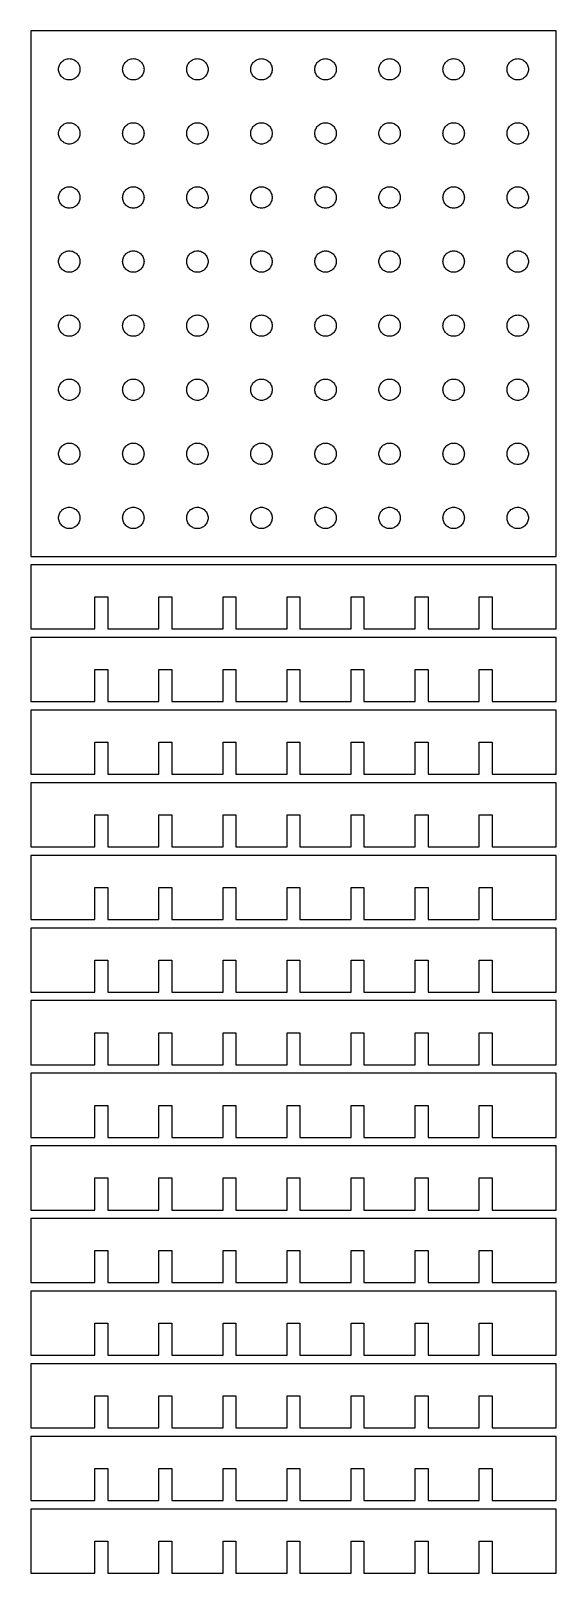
# Model space of a CAD drawing. Header units: metres. Extents: x -9 to 114, y -247 to 114.
import ezdxf

# ---------------------------------------------------------------- set-up
doc = ezdxf.new("R2010")
doc.units = ezdxf.units.M

msp = doc.modelspace()

# ---------------------------------------------------------------- linework, layer by layer
for p, q in [((114, 114), (-9, 114)), ((-9, 114), (-9, -9)), ((114, -9), (114, 114)), ((-2.5, 105), (-2.48796, 105.245)), ((-2.48796, 104.755), (-2.5, 105)), ((-2.48796, 105.245), (-2.45195, 105.488)), ((-2.45195, 104.512), (-2.48796, 104.755)), ((-2.45195, 105.488), (-2.39235, 105.726)), ((-2.39235, 105.726), (-2.30969, 105.957)), ((-2.30969, 105.957), (-2.20479, 106.178)), ((-2.20479, 106.178), (-2.07866, 106.389)), ((-2.07866, 106.389), (-1.93253, 106.586)), ((-1.93253, 106.586), (-1.76776, 106.768)), ((-1.76776, 106.768), (-1.58597, 106.933)), ((-1.58597, 106.933), (-1.38892, 107.079)), ((-1.38892, 107.079), (-1.17848, 107.205)), ((-1.17848, 107.205), (-0.956696, 107.31)), ((-0.956696, 107.31), (-0.725708, 107.392)), ((-0.725708, 107.392), (-0.487717, 107.452)), ((-0.487717, 107.452), (-0.245041, 107.488)), ((-0.245041, 107.488), (0, 107.5)), ((0, 107.5), (0.245041, 107.488)), ((0.245041, 107.488), (0.487717, 107.452)), ((0.487717, 107.452), (0.725708, 107.392)), ((0.725708, 107.392), (0.956696, 107.31)), ((0.956696, 107.31), (1.17848, 107.205)), ((1.17848, 107.205), (1.38892, 107.079)), ((1.38892, 107.079), (1.58597, 106.933)), ((1.58597, 106.933), (1.76776, 106.768)), ((1.76776, 106.768), (1.93253, 106.586)), ((1.93253, 106.586), (2.07866, 106.389)), ((2.07866, 106.389), (2.20479, 106.178)), ((2.20479, 106.178), (2.30969, 105.957)), ((2.30969, 105.957), (2.39235, 105.726)), ((2.39235, 105.726), (2.45195, 105.488)), ((2.45195, 105.488), (2.48796, 105.245)), ((2.48796, 104.755), (2.45195, 104.512)), ((2.48796, 105.245), (2.5, 105)), ((2.5, 105), (2.48796, 104.755)), ((12.5, 105), (12.512, 105.245)), ((12.512, 104.755), (12.5, 105)), ((12.512, 105.245), (12.548, 105.488)), ((12.548, 104.512), (12.512, 104.755)), ((12.548, 105.488), (12.6076, 105.726)), ((12.6076, 105.726), (12.6903, 105.957)), ((12.6903, 105.957), (12.7952, 106.178)), ((12.7952, 106.178), (12.9213, 106.389)), ((12.9213, 106.389), (13.0675, 106.586)), ((13.0675, 106.586), (13.2322, 106.768)), ((13.2322, 106.768), (13.414, 106.933)), ((13.414, 106.933), (13.6111, 107.079)), ((13.6111, 107.079), (13.8215, 107.205)), ((13.8215, 107.205), (14.0433, 107.31)), ((14.0433, 107.31), (14.2743, 107.392)), ((14.2743, 107.392), (14.5123, 107.452)), ((14.5123, 107.452), (14.7549, 107.488)), ((14.7549, 107.488), (15, 107.5)), ((15, 107.5), (15.245, 107.488)), ((15.245, 107.488), (15.4877, 107.452)), ((15.4877, 107.452), (15.7257, 107.392)), ((15.7257, 107.392), (15.9567, 107.31)), ((15.9567, 107.31), (16.1785, 107.205)), ((16.1785, 107.205), (16.3889, 107.079)), ((16.3889, 107.079), (16.586, 106.933)), ((16.586, 106.933), (16.7678, 106.768)), ((16.7678, 106.768), (16.9325, 106.586)), ((16.9325, 106.586), (17.0787, 106.389)), ((17.0787, 106.389), (17.2048, 106.178)), ((17.2048, 106.178), (17.3097, 105.957)), ((17.3097, 105.957), (17.3923, 105.726)), ((17.3923, 105.726), (17.452, 105.488)), ((17.452, 105.488), (17.488, 105.245)), ((17.488, 104.755), (17.452, 104.512)), ((17.488, 105.245), (17.5, 105)), ((17.5, 105), (17.488, 104.755)), ((27.5, 105), (27.512, 105.245)), ((27.512, 104.755), (27.5, 105)), ((27.512, 105.245), (27.548, 105.488)), ((27.548, 104.512), (27.512, 104.755)), ((27.548, 105.488), (27.6076, 105.726)), ((27.6076, 105.726), (27.6903, 105.957)), ((27.6903, 105.957), (27.7952, 106.178)), ((27.7952, 106.178), (27.9213, 106.389)), ((27.9213, 106.389), (28.0675, 106.586)), ((28.0675, 106.586), (28.2322, 106.768)), ((28.2322, 106.768), (28.414, 106.933)), ((28.414, 106.933), (28.6111, 107.079)), ((28.6111, 107.079), (28.8215, 107.205)), ((28.8215, 107.205), (29.0433, 107.31)), ((29.0433, 107.31), (29.2743, 107.392)), ((29.2743, 107.392), (29.5123, 107.452)), ((29.5123, 107.452), (29.7549, 107.488)), ((29.7549, 107.488), (30, 107.5)), ((30, 107.5), (30.245, 107.488)), ((30.245, 107.488), (30.4877, 107.452)), ((30.4877, 107.452), (30.7257, 107.392)), ((30.7257, 107.392), (30.9567, 107.31)), ((30.9567, 107.31), (31.1785, 107.205)), ((31.1785, 107.205), (31.3889, 107.079)), ((31.3889, 107.079), (31.586, 106.933)), ((31.586, 106.933), (31.7678, 106.768)), ((31.7678, 106.768), (31.9325, 106.586)), ((31.9325, 106.586), (32.0787, 106.389)), ((32.0787, 106.389), (32.2048, 106.178)), ((32.2048, 106.178), (32.3097, 105.957)), ((32.3097, 105.957), (32.3923, 105.726)), ((32.3923, 105.726), (32.452, 105.488)), ((32.452, 105.488), (32.488, 105.245)), ((32.488, 104.755), (32.452, 104.512)), ((32.488, 105.245), (32.5, 105)), ((32.5, 105), (32.488, 104.755)), ((42.5, 105), (42.512, 105.245)), ((42.512, 104.755), (42.5, 105)), ((42.512, 105.245), (42.548, 105.488)), ((42.548, 104.512), (42.512, 104.755)), ((42.548, 105.488), (42.6077, 105.726)), ((42.6077, 105.726), (42.6903, 105.957)), ((42.6903, 105.957), (42.7952, 106.178)), ((42.7952, 106.178), (42.9213, 106.389)), ((42.9213, 106.389), (43.0675, 106.586)), ((43.0675, 106.586), (43.2322, 106.768)), ((43.2322, 106.768), (43.414, 106.933)), ((43.414, 106.933), (43.6111, 107.079)), ((43.6111, 107.079), (43.8215, 107.205)), ((43.8215, 107.205), (44.0433, 107.31)), ((44.0433, 107.31), (44.2743, 107.392)), ((44.2743, 107.392), (44.5123, 107.452)), ((44.5123, 107.452), (44.7549, 107.488)), ((44.7549, 107.488), (45, 107.5)), ((45, 107.5), (45.245, 107.488)), ((45.245, 107.488), (45.4877, 107.452)), ((45.4877, 107.452), (45.7257, 107.392)), ((45.7257, 107.392), (45.9567, 107.31)), ((45.9567, 107.31), (46.1785, 107.205)), ((46.1785, 107.205), (46.3889, 107.079)), ((46.3889, 107.079), (46.586, 106.933)), ((46.586, 106.933), (46.7678, 106.768)), ((46.7678, 106.768), (46.9325, 106.586)), ((46.9325, 106.586), (47.0787, 106.389)), ((47.0787, 106.389), (47.2048, 106.178)), ((47.2048, 106.178), (47.3097, 105.957)), ((47.3097, 105.957), (47.3923, 105.726)), ((47.3923, 105.726), (47.452, 105.488)), ((47.452, 105.488), (47.488, 105.245)), ((47.488, 104.755), (47.452, 104.512)), ((47.488, 105.245), (47.5, 105)), ((47.5, 105), (47.488, 104.755)), ((57.5, 105), (57.512, 105.245)), ((57.512, 104.755), (57.5, 105)), ((57.512, 105.245), (57.548, 105.488)), ((57.548, 104.512), (57.512, 104.755)), ((57.548, 105.488), (57.6077, 105.726)), ((57.6077, 105.726), (57.6903, 105.957)), ((57.6903, 105.957), (57.7952, 106.178)), ((57.7952, 106.178), (57.9213, 106.389)), ((57.9213, 106.389), (58.0675, 106.586)), ((58.0675, 106.586), (58.2322, 106.768)), ((58.2322, 106.768), (58.414, 106.933)), ((58.414, 106.933), (58.6111, 107.079)), ((58.6111, 107.079), (58.8215, 107.205)), ((58.8215, 107.205), (59.0433, 107.31)), ((59.0433, 107.31), (59.2743, 107.392)), ((59.2743, 107.392), (59.5123, 107.452)), ((59.5123, 107.452), (59.7549, 107.488)), ((59.7549, 107.488), (60, 107.5)), ((60, 107.5), (60.245, 107.488)), ((60.245, 107.488), (60.4877, 107.452)), ((60.4877, 107.452), (60.7257, 107.392)), ((60.7257, 107.392), (60.9567, 107.31)), ((60.9567, 107.31), (61.1785, 107.205)), ((61.1785, 107.205), (61.3889, 107.079)), ((61.3889, 107.079), (61.586, 106.933)), ((61.586, 106.933), (61.7678, 106.768)), ((61.7678, 106.768), (61.9325, 106.586)), ((61.9325, 106.586), (62.0787, 106.389)), ((62.0787, 106.389), (62.2048, 106.178)), ((62.2048, 106.178), (62.3097, 105.957)), ((62.3097, 105.957), (62.3923, 105.726)), ((62.3923, 105.726), (62.452, 105.488)), ((62.452, 105.488), (62.488, 105.245)), ((62.488, 104.755), (62.452, 104.512)), ((62.488, 105.245), (62.5, 105)), ((62.5, 105), (62.488, 104.755)), ((72.5, 105), (72.512, 105.245)), ((72.512, 104.755), (72.5, 105)), ((72.512, 105.245), (72.548, 105.488)), ((72.548, 104.512), (72.512, 104.755)), ((72.548, 105.488), (72.6077, 105.726)), ((72.6077, 105.726), (72.6903, 105.957)), ((72.6903, 105.957), (72.7952, 106.178)), ((72.7952, 106.178), (72.9213, 106.389)), ((72.9213, 106.389), (73.0675, 106.586)), ((73.0675, 106.586), (73.2322, 106.768)), ((73.2322, 106.768), (73.414, 106.933)), ((73.414, 106.933), (73.6111, 107.079)), ((73.6111, 107.079), (73.8215, 107.205)), ((73.8215, 107.205), (74.0433, 107.31)), ((74.0433, 107.31), (74.2743, 107.392)), ((74.2743, 107.392), (74.5123, 107.452)), ((74.5123, 107.452), (74.755, 107.488)), ((74.755, 107.488), (75, 107.5)), ((75, 107.5), (75.245, 107.488)), ((75.245, 107.488), (75.4877, 107.452)), ((75.4877, 107.452), (75.7257, 107.392)), ((75.7257, 107.392), (75.9567, 107.31)), ((75.9567, 107.31), (76.1785, 107.205)), ((76.1785, 107.205), (76.3889, 107.079)), ((76.3889, 107.079), (76.586, 106.933)), ((76.586, 106.933), (76.7678, 106.768)), ((76.7678, 106.768), (76.9325, 106.586)), ((76.9325, 106.586), (77.0787, 106.389)), ((77.0787, 106.389), (77.2048, 106.178)), ((77.2048, 106.178), (77.3097, 105.957)), ((77.3097, 105.957), (77.3923, 105.726)), ((77.3923, 105.726), (77.452, 105.488)), ((77.452, 105.488), (77.488, 105.245)), ((77.488, 104.755), (77.452, 104.512)), ((77.488, 105.245), (77.5, 105)), ((77.5, 105), (77.488, 104.755)), ((87.5, 105), (87.512, 105.245)), ((87.512, 104.755), (87.5, 105)), ((87.512, 105.245), (87.548, 105.488)), ((87.548, 104.512), (87.512, 104.755)), ((87.548, 105.488), (87.6077, 105.726)), ((87.6077, 105.726), (87.6903, 105.957)), ((87.6903, 105.957), (87.7952, 106.178)), ((87.7952, 106.178), (87.9213, 106.389)), ((87.9213, 106.389), (88.0675, 106.586)), ((88.0675, 106.586), (88.2322, 106.768)), ((88.2322, 106.768), (88.414, 106.933)), ((88.414, 106.933), (88.6111, 107.079)), ((88.6111, 107.079), (88.8215, 107.205)), ((88.8215, 107.205), (89.0433, 107.31)), ((89.0433, 107.31), (89.2743, 107.392)), ((89.2743, 107.392), (89.5123, 107.452)), ((89.5123, 107.452), (89.755, 107.488)), ((89.755, 107.488), (90, 107.5)), ((90, 107.5), (90.245, 107.488)), ((90.245, 107.488), (90.4877, 107.452)), ((90.4877, 107.452), (90.7257, 107.392)), ((90.7257, 107.392), (90.9567, 107.31)), ((90.9567, 107.31), (91.1785, 107.205)), ((91.1785, 107.205), (91.3889, 107.079)), ((91.3889, 107.079), (91.586, 106.933)), ((91.586, 106.933), (91.7678, 106.768)), ((91.7678, 106.768), (91.9325, 106.586)), ((91.9325, 106.586), (92.0787, 106.389)), ((92.0787, 106.389), (92.2048, 106.178)), ((92.2048, 106.178), (92.3097, 105.957)), ((92.3097, 105.957), (92.3923, 105.726)), ((92.3923, 105.726), (92.452, 105.488)), ((92.452, 105.488), (92.488, 105.245)), ((92.488, 104.755), (92.452, 104.512)), ((92.488, 105.245), (92.5, 105)), ((92.5, 105), (92.488, 104.755)), ((102.5, 105), (102.512, 105.245)), ((102.512, 104.755), (102.5, 105)), ((102.512, 105.245), (102.548, 105.488)), ((102.548, 104.512), (102.512, 104.755)), ((102.548, 105.488), (102.608, 105.726)), ((102.608, 105.726), (102.69, 105.957)), ((102.69, 105.957), (102.795, 106.178)), ((102.795, 106.178), (102.921, 106.389)), ((102.921, 106.389), (103.067, 106.586)), ((103.067, 106.586), (103.232, 106.768)), ((103.232, 106.768), (103.414, 106.933)), ((103.414, 106.933), (103.611, 107.079)), ((103.611, 107.079), (103.822, 107.205)), ((103.822, 107.205), (104.043, 107.31)), ((104.043, 107.31), (104.274, 107.392)), ((104.274, 107.392), (104.512, 107.452)), ((104.512, 107.452), (104.755, 107.488)), ((104.755, 107.488), (105, 107.5)), ((105, 107.5), (105.245, 107.488)), ((105.245, 107.488), (105.488, 107.452)), ((105.488, 107.452), (105.726, 107.392)), ((105.726, 107.392), (105.957, 107.31)), ((105.957, 107.31), (106.178, 107.205)), ((106.178, 107.205), (106.389, 107.079)), ((106.389, 107.079), (106.586, 106.933)), ((106.586, 106.933), (106.768, 106.768)), ((106.768, 106.768), (106.933, 106.586)), ((106.933, 106.586), (107.079, 106.389)), ((107.079, 106.389), (107.205, 106.178)), ((107.205, 106.178), (107.31, 105.957)), ((107.31, 105.957), (107.392, 105.726)), ((107.392, 105.726), (107.452, 105.488)), ((107.452, 105.488), (107.488, 105.245)), ((107.488, 104.755), (107.452, 104.512)), ((107.488, 105.245), (107.5, 105)), ((107.5, 105), (107.488, 104.755)), ((-2.39235, 104.274), (-2.45195, 104.512)), ((-2.30969, 104.043), (-2.39235, 104.274)), ((-2.20479, 103.822), (-2.30969, 104.043)), ((-2.07866, 103.611), (-2.20479, 103.822)), ((-1.93253, 103.414), (-2.07866, 103.611)), ((-1.76776, 103.232), (-1.93253, 103.414)), ((-1.58597, 103.067), (-1.76776, 103.232)), ((-1.38892, 102.921), (-1.58597, 103.067)), ((-1.17848, 102.795), (-1.38892, 102.921)), ((-0.956696, 102.69), (-1.17848, 102.795)), ((-0.725708, 102.608), (-0.956696, 102.69)), ((-0.487717, 102.548), (-0.725708, 102.608)), ((-0.245041, 102.512), (-0.487717, 102.548)), ((0, 102.5), (-0.245041, 102.512)), ((0.245041, 102.512), (0, 102.5)), ((0.487717, 102.548), (0.245041, 102.512)), ((0.725708, 102.608), (0.487717, 102.548)), ((0.956696, 102.69), (0.725708, 102.608)), ((1.17848, 102.795), (0.956696, 102.69)), ((1.38892, 102.921), (1.17848, 102.795)), ((1.58597, 103.067), (1.38892, 102.921)), ((1.76776, 103.232), (1.58597, 103.067)), ((1.93253, 103.414), (1.76776, 103.232)), ((2.07866, 103.611), (1.93253, 103.414)), ((2.20479, 103.822), (2.07866, 103.611)), ((2.30969, 104.043), (2.20479, 103.822)), ((2.39235, 104.274), (2.30969, 104.043)), ((2.45195, 104.512), (2.39235, 104.274)), ((12.6076, 104.274), (12.548, 104.512)), ((12.6903, 104.043), (12.6076, 104.274)), ((12.7952, 103.822), (12.6903, 104.043)), ((12.9213, 103.611), (12.7952, 103.822)), ((13.0675, 103.414), (12.9213, 103.611)), ((13.2322, 103.232), (13.0675, 103.414)), ((13.414, 103.067), (13.2322, 103.232)), ((13.6111, 102.921), (13.414, 103.067)), ((13.8215, 102.795), (13.6111, 102.921)), ((14.0433, 102.69), (13.8215, 102.795)), ((14.2743, 102.608), (14.0433, 102.69)), ((14.5123, 102.548), (14.2743, 102.608)), ((14.7549, 102.512), (14.5123, 102.548)), ((15, 102.5), (14.7549, 102.512)), ((15.245, 102.512), (15, 102.5)), ((15.4877, 102.548), (15.245, 102.512)), ((15.7257, 102.608), (15.4877, 102.548)), ((15.9567, 102.69), (15.7257, 102.608)), ((16.1785, 102.795), (15.9567, 102.69)), ((16.3889, 102.921), (16.1785, 102.795)), ((16.586, 103.067), (16.3889, 102.921)), ((16.7678, 103.232), (16.586, 103.067)), ((16.9325, 103.414), (16.7678, 103.232)), ((17.0787, 103.611), (16.9325, 103.414)), ((17.2048, 103.822), (17.0787, 103.611)), ((17.3097, 104.043), (17.2048, 103.822)), ((17.3923, 104.274), (17.3097, 104.043)), ((17.452, 104.512), (17.3923, 104.274)), ((27.6076, 104.274), (27.548, 104.512)), ((27.6903, 104.043), (27.6076, 104.274)), ((27.7952, 103.822), (27.6903, 104.043)), ((27.9213, 103.611), (27.7952, 103.822)), ((28.0675, 103.414), (27.9213, 103.611)), ((28.2322, 103.232), (28.0675, 103.414)), ((28.414, 103.067), (28.2322, 103.232)), ((28.6111, 102.921), (28.414, 103.067)), ((28.8215, 102.795), (28.6111, 102.921)), ((29.0433, 102.69), (28.8215, 102.795)), ((29.2743, 102.608), (29.0433, 102.69)), ((29.5123, 102.548), (29.2743, 102.608)), ((29.7549, 102.512), (29.5123, 102.548)), ((30, 102.5), (29.7549, 102.512)), ((30.245, 102.512), (30, 102.5)), ((30.4877, 102.548), (30.245, 102.512)), ((30.7257, 102.608), (30.4877, 102.548)), ((30.9567, 102.69), (30.7257, 102.608)), ((31.1785, 102.795), (30.9567, 102.69)), ((31.3889, 102.921), (31.1785, 102.795)), ((31.586, 103.067), (31.3889, 102.921)), ((31.7678, 103.232), (31.586, 103.067)), ((31.9325, 103.414), (31.7678, 103.232)), ((32.0787, 103.611), (31.9325, 103.414)), ((32.2048, 103.822), (32.0787, 103.611)), ((32.3097, 104.043), (32.2048, 103.822)), ((32.3923, 104.274), (32.3097, 104.043)), ((32.452, 104.512), (32.3923, 104.274)), ((42.6077, 104.274), (42.548, 104.512)), ((42.6903, 104.043), (42.6077, 104.274)), ((42.7952, 103.822), (42.6903, 104.043)), ((42.9213, 103.611), (42.7952, 103.822)), ((43.0675, 103.414), (42.9213, 103.611)), ((43.2322, 103.232), (43.0675, 103.414)), ((43.414, 103.067), (43.2322, 103.232)), ((43.6111, 102.921), (43.414, 103.067)), ((43.8215, 102.795), (43.6111, 102.921)), ((44.0433, 102.69), (43.8215, 102.795)), ((44.2743, 102.608), (44.0433, 102.69)), ((44.5123, 102.548), (44.2743, 102.608)), ((44.7549, 102.512), (44.5123, 102.548)), ((45, 102.5), (44.7549, 102.512)), ((45.245, 102.512), (45, 102.5)), ((45.4877, 102.548), (45.245, 102.512)), ((45.7257, 102.608), (45.4877, 102.548)), ((45.9567, 102.69), (45.7257, 102.608)), ((46.1785, 102.795), (45.9567, 102.69)), ((46.3889, 102.921), (46.1785, 102.795)), ((46.586, 103.067), (46.3889, 102.921)), ((46.7678, 103.232), (46.586, 103.067)), ((46.9325, 103.414), (46.7678, 103.232)), ((47.0787, 103.611), (46.9325, 103.414)), ((47.2048, 103.822), (47.0787, 103.611)), ((47.3097, 104.043), (47.2048, 103.822)), ((47.3923, 104.274), (47.3097, 104.043)), ((47.452, 104.512), (47.3923, 104.274)), ((57.6077, 104.274), (57.548, 104.512)), ((57.6903, 104.043), (57.6077, 104.274)), ((57.7952, 103.822), (57.6903, 104.043)), ((57.9213, 103.611), (57.7952, 103.822)), ((58.0675, 103.414), (57.9213, 103.611)), ((58.2322, 103.232), (58.0675, 103.414)), ((58.414, 103.067), (58.2322, 103.232)), ((58.6111, 102.921), (58.414, 103.067)), ((58.8215, 102.795), (58.6111, 102.921)), ((59.0433, 102.69), (58.8215, 102.795)), ((59.2743, 102.608), (59.0433, 102.69)), ((59.5123, 102.548), (59.2743, 102.608)), ((59.7549, 102.512), (59.5123, 102.548)), ((60, 102.5), (59.7549, 102.512)), ((60.245, 102.512), (60, 102.5)), ((60.4877, 102.548), (60.245, 102.512)), ((60.7257, 102.608), (60.4877, 102.548)), ((60.9567, 102.69), (60.7257, 102.608)), ((61.1785, 102.795), (60.9567, 102.69)), ((61.3889, 102.921), (61.1785, 102.795)), ((61.586, 103.067), (61.3889, 102.921)), ((61.7678, 103.232), (61.586, 103.067)), ((61.9325, 103.414), (61.7678, 103.232)), ((62.0787, 103.611), (61.9325, 103.414)), ((62.2048, 103.822), (62.0787, 103.611)), ((62.3097, 104.043), (62.2048, 103.822)), ((62.3923, 104.274), (62.3097, 104.043)), ((62.452, 104.512), (62.3923, 104.274)), ((72.6077, 104.274), (72.548, 104.512)), ((72.6903, 104.043), (72.6077, 104.274)), ((72.7952, 103.822), (72.6903, 104.043)), ((72.9213, 103.611), (72.7952, 103.822)), ((73.0675, 103.414), (72.9213, 103.611)), ((73.2322, 103.232), (73.0675, 103.414)), ((73.414, 103.067), (73.2322, 103.232)), ((73.6111, 102.921), (73.414, 103.067)), ((73.8215, 102.795), (73.6111, 102.921)), ((74.0433, 102.69), (73.8215, 102.795)), ((74.2743, 102.608), (74.0433, 102.69)), ((74.5123, 102.548), (74.2743, 102.608)), ((74.755, 102.512), (74.5123, 102.548)), ((75, 102.5), (74.755, 102.512)), ((75.245, 102.512), (75, 102.5)), ((75.4877, 102.548), (75.245, 102.512)), ((75.7257, 102.608), (75.4877, 102.548)), ((75.9567, 102.69), (75.7257, 102.608)), ((76.1785, 102.795), (75.9567, 102.69)), ((76.3889, 102.921), (76.1785, 102.795)), ((76.586, 103.067), (76.3889, 102.921)), ((76.7678, 103.232), (76.586, 103.067)), ((76.9325, 103.414), (76.7678, 103.232)), ((77.0787, 103.611), (76.9325, 103.414)), ((77.2048, 103.822), (77.0787, 103.611)), ((77.3097, 104.043), (77.2048, 103.822)), ((77.3923, 104.274), (77.3097, 104.043)), ((77.452, 104.512), (77.3923, 104.274)), ((87.6077, 104.274), (87.548, 104.512)), ((87.6903, 104.043), (87.6077, 104.274)), ((87.7952, 103.822), (87.6903, 104.043)), ((87.9213, 103.611), (87.7952, 103.822)), ((88.0675, 103.414), (87.9213, 103.611)), ((88.2322, 103.232), (88.0675, 103.414)), ((88.414, 103.067), (88.2322, 103.232)), ((88.6111, 102.921), (88.414, 103.067)), ((88.8215, 102.795), (88.6111, 102.921)), ((89.0433, 102.69), (88.8215, 102.795)), ((89.2743, 102.608), (89.0433, 102.69)), ((89.5123, 102.548), (89.2743, 102.608)), ((89.755, 102.512), (89.5123, 102.548)), ((90, 102.5), (89.755, 102.512)), ((90.245, 102.512), (90, 102.5)), ((90.4877, 102.548), (90.245, 102.512)), ((90.7257, 102.608), (90.4877, 102.548)), ((90.9567, 102.69), (90.7257, 102.608)), ((91.1785, 102.795), (90.9567, 102.69)), ((91.3889, 102.921), (91.1785, 102.795)), ((91.586, 103.067), (91.3889, 102.921)), ((91.7678, 103.232), (91.586, 103.067)), ((91.9325, 103.414), (91.7678, 103.232)), ((92.0787, 103.611), (91.9325, 103.414)), ((92.2048, 103.822), (92.0787, 103.611)), ((92.3097, 104.043), (92.2048, 103.822)), ((92.3923, 104.274), (92.3097, 104.043)), ((92.452, 104.512), (92.3923, 104.274)), ((102.608, 104.274), (102.548, 104.512)), ((102.69, 104.043), (102.608, 104.274)), ((102.795, 103.822), (102.69, 104.043)), ((102.921, 103.611), (102.795, 103.822)), ((103.067, 103.414), (102.921, 103.611)), ((103.232, 103.232), (103.067, 103.414)), ((103.414, 103.067), (103.232, 103.232)), ((103.611, 102.921), (103.414, 103.067)), ((103.822, 102.795), (103.611, 102.921)), ((104.043, 102.69), (103.822, 102.795)), ((104.274, 102.608), (104.043, 102.69)), ((104.512, 102.548), (104.274, 102.608)), ((104.755, 102.512), (104.512, 102.548)), ((105, 102.5), (104.755, 102.512)), ((105.245, 102.512), (105, 102.5)), ((105.488, 102.548), (105.245, 102.512)), ((105.726, 102.608), (105.488, 102.548)), ((105.957, 102.69), (105.726, 102.608)), ((106.178, 102.795), (105.957, 102.69)), ((106.389, 102.921), (106.178, 102.795)), ((106.586, 103.067), (106.389, 102.921)), ((106.768, 103.232), (106.586, 103.067)), ((106.933, 103.414), (106.768, 103.232)), ((107.079, 103.611), (106.933, 103.414)), ((107.205, 103.822), (107.079, 103.611)), ((107.31, 104.043), (107.205, 103.822)), ((107.392, 104.274), (107.31, 104.043)), ((107.452, 104.512), (107.392, 104.274)), ((-2.48796, 90.245), (-2.45195, 90.4877)), ((-2.45195, 90.4877), (-2.39235, 90.7257)), ((-2.39235, 90.7257), (-2.30969, 90.9567)), ((-2.30969, 90.9567), (-2.20479, 91.1785)), ((-2.20479, 91.1785), (-2.07866, 91.3889)), ((-2.07866, 91.3889), (-1.93253, 91.586)), ((-1.93253, 91.586), (-1.76776, 91.7678)), ((-1.76776, 91.7678), (-1.58597, 91.9325)), ((-1.58597, 91.9325), (-1.38892, 92.0787)), ((-1.38892, 92.0787), (-1.17848, 92.2048)), ((-1.17848, 92.2048), (-0.956696, 92.3097)), ((-0.956696, 92.3097), (-0.725708, 92.3923)), ((-0.725708, 92.3923), (-0.487717, 92.452)), ((-0.487717, 92.452), (-0.245041, 92.488)), ((-0.245041, 92.488), (0, 92.5)), ((0, 92.5), (0.245041, 92.488)), ((0.245041, 92.488), (0.487717, 92.452)), ((0.487717, 92.452), (0.725708, 92.3923)), ((0.725708, 92.3923), (0.956696, 92.3097)), ((0.956696, 92.3097), (1.17848, 92.2048)), ((1.17848, 92.2048), (1.38892, 92.0787)), ((1.38892, 92.0787), (1.58597, 91.9325)), ((1.58597, 91.9325), (1.76776, 91.7678)), ((1.76776, 91.7678), (1.93253, 91.586)), ((1.93253, 91.586), (2.07866, 91.3889)), ((2.07866, 91.3889), (2.20479, 91.1785)), ((2.20479, 91.1785), (2.30969, 90.9567)), ((2.30969, 90.9567), (2.39235, 90.7257)), ((2.39235, 90.7257), (2.45195, 90.4877)), ((2.45195, 90.4877), (2.48796, 90.245)), ((12.512, 90.245), (12.548, 90.4877)), ((12.548, 90.4877), (12.6076, 90.7257)), ((12.6076, 90.7257), (12.6903, 90.9567)), ((12.6903, 90.9567), (12.7952, 91.1785)), ((12.7952, 91.1785), (12.9213, 91.3889)), ((12.9213, 91.3889), (13.0675, 91.586)), ((13.0675, 91.586), (13.2322, 91.7678)), ((13.2322, 91.7678), (13.414, 91.9325)), ((13.414, 91.9325), (13.6111, 92.0787)), ((13.6111, 92.0787), (13.8215, 92.2048)), ((13.8215, 92.2048), (14.0433, 92.3097)), ((14.0433, 92.3097), (14.2743, 92.3923)), ((14.2743, 92.3923), (14.5123, 92.452)), ((14.5123, 92.452), (14.7549, 92.488)), ((14.7549, 92.488), (15, 92.5)), ((15, 92.5), (15.245, 92.488)), ((15.245, 92.488), (15.4877, 92.452)), ((15.4877, 92.452), (15.7257, 92.3923)), ((15.7257, 92.3923), (15.9567, 92.3097)), ((15.9567, 92.3097), (16.1785, 92.2048)), ((16.1785, 92.2048), (16.3889, 92.0787)), ((16.3889, 92.0787), (16.586, 91.9325)), ((16.586, 91.9325), (16.7678, 91.7678)), ((16.7678, 91.7678), (16.9325, 91.586)), ((16.9325, 91.586), (17.0787, 91.3889)), ((17.0787, 91.3889), (17.2048, 91.1785)), ((17.2048, 91.1785), (17.3097, 90.9567)), ((17.3097, 90.9567), (17.3923, 90.7257)), ((17.3923, 90.7257), (17.452, 90.4877)), ((17.452, 90.4877), (17.488, 90.245)), ((27.512, 90.245), (27.548, 90.4877)), ((27.548, 90.4877), (27.6076, 90.7257)), ((27.6076, 90.7257), (27.6903, 90.9567)), ((27.6903, 90.9567), (27.7952, 91.1785)), ((27.7952, 91.1785), (27.9213, 91.3889)), ((27.9213, 91.3889), (28.0675, 91.586)), ((28.0675, 91.586), (28.2322, 91.7678)), ((28.2322, 91.7678), (28.414, 91.9325)), ((28.414, 91.9325), (28.6111, 92.0787)), ((28.6111, 92.0787), (28.8215, 92.2048)), ((28.8215, 92.2048), (29.0433, 92.3097)), ((29.0433, 92.3097), (29.2743, 92.3923)), ((29.2743, 92.3923), (29.5123, 92.452)), ((29.5123, 92.452), (29.7549, 92.488)), ((29.7549, 92.488), (30, 92.5)), ((30, 92.5), (30.245, 92.488)), ((30.245, 92.488), (30.4877, 92.452)), ((30.4877, 92.452), (30.7257, 92.3923)), ((30.7257, 92.3923), (30.9567, 92.3097)), ((30.9567, 92.3097), (31.1785, 92.2048)), ((31.1785, 92.2048), (31.3889, 92.0787)), ((31.3889, 92.0787), (31.586, 91.9325)), ((31.586, 91.9325), (31.7678, 91.7678)), ((31.7678, 91.7678), (31.9325, 91.586)), ((31.9325, 91.586), (32.0787, 91.3889)), ((32.0787, 91.3889), (32.2048, 91.1785)), ((32.2048, 91.1785), (32.3097, 90.9567)), ((32.3097, 90.9567), (32.3923, 90.7257)), ((32.3923, 90.7257), (32.452, 90.4877)), ((32.452, 90.4877), (32.488, 90.245)), ((42.512, 90.245), (42.548, 90.4877)), ((42.548, 90.4877), (42.6077, 90.7257)), ((42.6077, 90.7257), (42.6903, 90.9567)), ((42.6903, 90.9567), (42.7952, 91.1785)), ((42.7952, 91.1785), (42.9213, 91.3889)), ((42.9213, 91.3889), (43.0675, 91.586)), ((43.0675, 91.586), (43.2322, 91.7678)), ((43.2322, 91.7678), (43.414, 91.9325)), ((43.414, 91.9325), (43.6111, 92.0787)), ((43.6111, 92.0787), (43.8215, 92.2048)), ((43.8215, 92.2048), (44.0433, 92.3097)), ((44.0433, 92.3097), (44.2743, 92.3923)), ((44.2743, 92.3923), (44.5123, 92.452)), ((44.5123, 92.452), (44.7549, 92.488)), ((44.7549, 92.488), (45, 92.5)), ((45, 92.5), (45.245, 92.488)), ((45.245, 92.488), (45.4877, 92.452)), ((45.4877, 92.452), (45.7257, 92.3923)), ((45.7257, 92.3923), (45.9567, 92.3097)), ((45.9567, 92.3097), (46.1785, 92.2048)), ((46.1785, 92.2048), (46.3889, 92.0787)), ((46.3889, 92.0787), (46.586, 91.9325)), ((46.586, 91.9325), (46.7678, 91.7678)), ((46.7678, 91.7678), (46.9325, 91.586)), ((46.9325, 91.586), (47.0787, 91.3889)), ((47.0787, 91.3889), (47.2048, 91.1785)), ((47.2048, 91.1785), (47.3097, 90.9567)), ((47.3097, 90.9567), (47.3923, 90.7257)), ((47.3923, 90.7257), (47.452, 90.4877)), ((47.452, 90.4877), (47.488, 90.245)), ((57.512, 90.245), (57.548, 90.4877)), ((57.548, 90.4877), (57.6077, 90.7257)), ((57.6077, 90.7257), (57.6903, 90.9567)), ((57.6903, 90.9567), (57.7952, 91.1785)), ((57.7952, 91.1785), (57.9213, 91.3889)), ((57.9213, 91.3889), (58.0675, 91.586)), ((58.0675, 91.586), (58.2322, 91.7678)), ((58.2322, 91.7678), (58.414, 91.9325)), ((58.414, 91.9325), (58.6111, 92.0787)), ((58.6111, 92.0787), (58.8215, 92.2048)), ((58.8215, 92.2048), (59.0433, 92.3097)), ((59.0433, 92.3097), (59.2743, 92.3923)), ((59.2743, 92.3923), (59.5123, 92.452)), ((59.5123, 92.452), (59.7549, 92.488)), ((59.7549, 92.488), (60, 92.5)), ((60, 92.5), (60.245, 92.488)), ((60.245, 92.488), (60.4877, 92.452)), ((60.4877, 92.452), (60.7257, 92.3923)), ((60.7257, 92.3923), (60.9567, 92.3097)), ((60.9567, 92.3097), (61.1785, 92.2048)), ((61.1785, 92.2048), (61.3889, 92.0787)), ((61.3889, 92.0787), (61.586, 91.9325)), ((61.586, 91.9325), (61.7678, 91.7678)), ((61.7678, 91.7678), (61.9325, 91.586)), ((61.9325, 91.586), (62.0787, 91.3889)), ((62.0787, 91.3889), (62.2048, 91.1785)), ((62.2048, 91.1785), (62.3097, 90.9567)), ((62.3097, 90.9567), (62.3923, 90.7257)), ((62.3923, 90.7257), (62.452, 90.4877)), ((62.452, 90.4877), (62.488, 90.245)), ((72.512, 90.245), (72.548, 90.4877)), ((72.548, 90.4877), (72.6077, 90.7257)), ((72.6077, 90.7257), (72.6903, 90.9567)), ((72.6903, 90.9567), (72.7952, 91.1785)), ((72.7952, 91.1785), (72.9213, 91.3889)), ((72.9213, 91.3889), (73.0675, 91.586)), ((73.0675, 91.586), (73.2322, 91.7678)), ((73.2322, 91.7678), (73.414, 91.9325)), ((73.414, 91.9325), (73.6111, 92.0787)), ((73.6111, 92.0787), (73.8215, 92.2048)), ((73.8215, 92.2048), (74.0433, 92.3097)), ((74.0433, 92.3097), (74.2743, 92.3923)), ((74.2743, 92.3923), (74.5123, 92.452)), ((74.5123, 92.452), (74.755, 92.488)), ((74.755, 92.488), (75, 92.5)), ((75, 92.5), (75.245, 92.488)), ((75.245, 92.488), (75.4877, 92.452)), ((75.4877, 92.452), (75.7257, 92.3923)), ((75.7257, 92.3923), (75.9567, 92.3097)), ((75.9567, 92.3097), (76.1785, 92.2048)), ((76.1785, 92.2048), (76.3889, 92.0787)), ((76.3889, 92.0787), (76.586, 91.9325)), ((76.586, 91.9325), (76.7678, 91.7678)), ((76.7678, 91.7678), (76.9325, 91.586)), ((76.9325, 91.586), (77.0787, 91.3889)), ((77.0787, 91.3889), (77.2048, 91.1785)), ((77.2048, 91.1785), (77.3097, 90.9567)), ((77.3097, 90.9567), (77.3923, 90.7257)), ((77.3923, 90.7257), (77.452, 90.4877)), ((77.452, 90.4877), (77.488, 90.245)), ((87.512, 90.245), (87.548, 90.4877)), ((87.548, 90.4877), (87.6077, 90.7257)), ((87.6077, 90.7257), (87.6903, 90.9567)), ((87.6903, 90.9567), (87.7952, 91.1785)), ((87.7952, 91.1785), (87.9213, 91.3889)), ((87.9213, 91.3889), (88.0675, 91.586)), ((88.0675, 91.586), (88.2322, 91.7678)), ((88.2322, 91.7678), (88.414, 91.9325)), ((88.414, 91.9325), (88.6111, 92.0787)), ((88.6111, 92.0787), (88.8215, 92.2048)), ((88.8215, 92.2048), (89.0433, 92.3097)), ((89.0433, 92.3097), (89.2743, 92.3923)), ((89.2743, 92.3923), (89.5123, 92.452)), ((89.5123, 92.452), (89.755, 92.488)), ((89.755, 92.488), (90, 92.5)), ((90, 92.5), (90.245, 92.488)), ((90.245, 92.488), (90.4877, 92.452)), ((90.4877, 92.452), (90.7257, 92.3923)), ((90.7257, 92.3923), (90.9567, 92.3097)), ((90.9567, 92.3097), (91.1785, 92.2048)), ((91.1785, 92.2048), (91.3889, 92.0787)), ((91.3889, 92.0787), (91.586, 91.9325)), ((91.586, 91.9325), (91.7678, 91.7678)), ((91.7678, 91.7678), (91.9325, 91.586)), ((91.9325, 91.586), (92.0787, 91.3889)), ((92.0787, 91.3889), (92.2048, 91.1785)), ((92.2048, 91.1785), (92.3097, 90.9567)), ((92.3097, 90.9567), (92.3923, 90.7257)), ((92.3923, 90.7257), (92.452, 90.4877)), ((92.452, 90.4877), (92.488, 90.245)), ((102.512, 90.245), (102.548, 90.4877)), ((102.548, 90.4877), (102.608, 90.7257)), ((102.608, 90.7257), (102.69, 90.9567)), ((102.69, 90.9567), (102.795, 91.1785)), ((102.795, 91.1785), (102.921, 91.3889)), ((102.921, 91.3889), (103.067, 91.586)), ((103.067, 91.586), (103.232, 91.7678)), ((103.232, 91.7678), (103.414, 91.9325)), ((103.414, 91.9325), (103.611, 92.0787)), ((103.611, 92.0787), (103.822, 92.2048)), ((103.822, 92.2048), (104.043, 92.3097)), ((104.043, 92.3097), (104.274, 92.3923)), ((104.274, 92.3923), (104.512, 92.452)), ((104.512, 92.452), (104.755, 92.488)), ((104.755, 92.488), (105, 92.5)), ((105, 92.5), (105.245, 92.488)), ((105.245, 92.488), (105.488, 92.452)), ((105.488, 92.452), (105.726, 92.3923)), ((105.726, 92.3923), (105.957, 92.3097)), ((105.957, 92.3097), (106.178, 92.2048)), ((106.178, 92.2048), (106.389, 92.0787)), ((106.389, 92.0787), (106.586, 91.9325)), ((106.586, 91.9325), (106.768, 91.7678)), ((106.768, 91.7678), (106.933, 91.586)), ((106.933, 91.586), (107.079, 91.3889)), ((107.079, 91.3889), (107.205, 91.1785)), ((107.205, 91.1785), (107.31, 90.9567)), ((107.31, 90.9567), (107.392, 90.7257)), ((107.392, 90.7257), (107.452, 90.4877)), ((107.452, 90.4877), (107.488, 90.245)), ((-2.5, 90), (-2.48796, 90.245)), ((-2.48796, 89.755), (-2.5, 90)), ((-2.45195, 89.5123), (-2.48796, 89.755)), ((-2.39235, 89.2743), (-2.45195, 89.5123)), ((-2.30969, 89.0433), (-2.39235, 89.2743)), ((-2.20479, 88.8215), (-2.30969, 89.0433)), ((-2.07866, 88.6111), (-2.20479, 88.8215)), ((-1.93253, 88.414), (-2.07866, 88.6111)), ((-1.76776, 88.2322), (-1.93253, 88.414)), ((-1.58597, 88.0675), (-1.76776, 88.2322)), ((-1.38892, 87.9213), (-1.58597, 88.0675)), ((-1.17848, 87.7952), (-1.38892, 87.9213)), ((-0.956696, 87.6903), (-1.17848, 87.7952)), ((-0.725708, 87.6077), (-0.956696, 87.6903)), ((-0.487717, 87.548), (-0.725708, 87.6077)), ((-0.245041, 87.512), (-0.487717, 87.548)), ((0, 87.5), (-0.245041, 87.512)), ((0.245041, 87.512), (0, 87.5)), ((0.487717, 87.548), (0.245041, 87.512)), ((0.725708, 87.6077), (0.487717, 87.548)), ((0.956696, 87.6903), (0.725708, 87.6077)), ((1.17848, 87.7952), (0.956696, 87.6903)), ((1.38892, 87.9213), (1.17848, 87.7952)), ((1.58597, 88.0675), (1.38892, 87.9213)), ((1.76776, 88.2322), (1.58597, 88.0675)), ((1.93253, 88.414), (1.76776, 88.2322)), ((2.07866, 88.6111), (1.93253, 88.414)), ((2.20479, 88.8215), (2.07866, 88.6111)), ((2.30969, 89.0433), (2.20479, 88.8215)), ((2.39235, 89.2743), (2.30969, 89.0433)), ((2.45195, 89.5123), (2.39235, 89.2743)), ((2.48796, 89.755), (2.45195, 89.5123)), ((2.48796, 90.245), (2.5, 90)), ((2.5, 90), (2.48796, 89.755)), ((12.5, 90), (12.512, 90.245)), ((12.512, 89.755), (12.5, 90)), ((12.548, 89.5123), (12.512, 89.755)), ((12.6076, 89.2743), (12.548, 89.5123)), ((12.6903, 89.0433), (12.6076, 89.2743)), ((12.7952, 88.8215), (12.6903, 89.0433)), ((12.9213, 88.6111), (12.7952, 88.8215)), ((13.0675, 88.414), (12.9213, 88.6111)), ((13.2322, 88.2322), (13.0675, 88.414)), ((13.414, 88.0675), (13.2322, 88.2322)), ((13.6111, 87.9213), (13.414, 88.0675)), ((13.8215, 87.7952), (13.6111, 87.9213)), ((14.0433, 87.6903), (13.8215, 87.7952)), ((14.2743, 87.6077), (14.0433, 87.6903)), ((14.5123, 87.548), (14.2743, 87.6077)), ((14.7549, 87.512), (14.5123, 87.548)), ((15, 87.5), (14.7549, 87.512)), ((15.245, 87.512), (15, 87.5)), ((15.4877, 87.548), (15.245, 87.512)), ((15.7257, 87.6077), (15.4877, 87.548)), ((15.9567, 87.6903), (15.7257, 87.6077)), ((16.1785, 87.7952), (15.9567, 87.6903)), ((16.3889, 87.9213), (16.1785, 87.7952)), ((16.586, 88.0675), (16.3889, 87.9213)), ((16.7678, 88.2322), (16.586, 88.0675)), ((16.9325, 88.414), (16.7678, 88.2322)), ((17.0787, 88.6111), (16.9325, 88.414)), ((17.2048, 88.8215), (17.0787, 88.6111)), ((17.3097, 89.0433), (17.2048, 88.8215)), ((17.3923, 89.2743), (17.3097, 89.0433)), ((17.452, 89.5123), (17.3923, 89.2743)), ((17.488, 89.755), (17.452, 89.5123)), ((17.488, 90.245), (17.5, 90)), ((17.5, 90), (17.488, 89.755)), ((27.5, 90), (27.512, 90.245)), ((27.512, 89.755), (27.5, 90)), ((27.548, 89.5123), (27.512, 89.755)), ((27.6076, 89.2743), (27.548, 89.5123)), ((27.6903, 89.0433), (27.6076, 89.2743)), ((27.7952, 88.8215), (27.6903, 89.0433)), ((27.9213, 88.6111), (27.7952, 88.8215)), ((28.0675, 88.414), (27.9213, 88.6111)), ((28.2322, 88.2322), (28.0675, 88.414)), ((28.414, 88.0675), (28.2322, 88.2322)), ((28.6111, 87.9213), (28.414, 88.0675)), ((28.8215, 87.7952), (28.6111, 87.9213)), ((29.0433, 87.6903), (28.8215, 87.7952)), ((29.2743, 87.6077), (29.0433, 87.6903)), ((29.5123, 87.548), (29.2743, 87.6077)), ((29.7549, 87.512), (29.5123, 87.548)), ((30, 87.5), (29.7549, 87.512)), ((30.245, 87.512), (30, 87.5)), ((30.4877, 87.548), (30.245, 87.512)), ((30.7257, 87.6077), (30.4877, 87.548)), ((30.9567, 87.6903), (30.7257, 87.6077)), ((31.1785, 87.7952), (30.9567, 87.6903)), ((31.3889, 87.9213), (31.1785, 87.7952)), ((31.586, 88.0675), (31.3889, 87.9213)), ((31.7678, 88.2322), (31.586, 88.0675)), ((31.9325, 88.414), (31.7678, 88.2322)), ((32.0787, 88.6111), (31.9325, 88.414)), ((32.2048, 88.8215), (32.0787, 88.6111)), ((32.3097, 89.0433), (32.2048, 88.8215)), ((32.3923, 89.2743), (32.3097, 89.0433)), ((32.452, 89.5123), (32.3923, 89.2743)), ((32.488, 89.755), (32.452, 89.5123)), ((32.488, 90.245), (32.5, 90)), ((32.5, 90), (32.488, 89.755)), ((42.5, 90), (42.512, 90.245)), ((42.512, 89.755), (42.5, 90)), ((42.548, 89.5123), (42.512, 89.755)), ((42.6077, 89.2743), (42.548, 89.5123)), ((42.6903, 89.0433), (42.6077, 89.2743)), ((42.7952, 88.8215), (42.6903, 89.0433)), ((42.9213, 88.6111), (42.7952, 88.8215)), ((43.0675, 88.414), (42.9213, 88.6111)), ((43.2322, 88.2322), (43.0675, 88.414)), ((43.414, 88.0675), (43.2322, 88.2322)), ((43.6111, 87.9213), (43.414, 88.0675)), ((43.8215, 87.7952), (43.6111, 87.9213)), ((44.0433, 87.6903), (43.8215, 87.7952)), ((44.2743, 87.6077), (44.0433, 87.6903)), ((44.5123, 87.548), (44.2743, 87.6077)), ((44.7549, 87.512), (44.5123, 87.548)), ((45, 87.5), (44.7549, 87.512)), ((45.245, 87.512), (45, 87.5)), ((45.4877, 87.548), (45.245, 87.512)), ((45.7257, 87.6077), (45.4877, 87.548)), ((45.9567, 87.6903), (45.7257, 87.6077)), ((46.1785, 87.7952), (45.9567, 87.6903)), ((46.3889, 87.9213), (46.1785, 87.7952)), ((46.586, 88.0675), (46.3889, 87.9213)), ((46.7678, 88.2322), (46.586, 88.0675)), ((46.9325, 88.414), (46.7678, 88.2322)), ((47.0787, 88.6111), (46.9325, 88.414)), ((47.2048, 88.8215), (47.0787, 88.6111)), ((47.3097, 89.0433), (47.2048, 88.8215)), ((47.3923, 89.2743), (47.3097, 89.0433)), ((47.452, 89.5123), (47.3923, 89.2743)), ((47.488, 89.755), (47.452, 89.5123)), ((47.488, 90.245), (47.5, 90)), ((47.5, 90), (47.488, 89.755)), ((57.5, 90), (57.512, 90.245)), ((57.512, 89.755), (57.5, 90)), ((57.548, 89.5123), (57.512, 89.755)), ((57.6077, 89.2743), (57.548, 89.5123)), ((57.6903, 89.0433), (57.6077, 89.2743)), ((57.7952, 88.8215), (57.6903, 89.0433)), ((57.9213, 88.6111), (57.7952, 88.8215)), ((58.0675, 88.414), (57.9213, 88.6111)), ((58.2322, 88.2322), (58.0675, 88.414)), ((58.414, 88.0675), (58.2322, 88.2322)), ((58.6111, 87.9213), (58.414, 88.0675)), ((58.8215, 87.7952), (58.6111, 87.9213)), ((59.0433, 87.6903), (58.8215, 87.7952)), ((59.2743, 87.6077), (59.0433, 87.6903)), ((59.5123, 87.548), (59.2743, 87.6077)), ((59.7549, 87.512), (59.5123, 87.548)), ((60, 87.5), (59.7549, 87.512)), ((60.245, 87.512), (60, 87.5)), ((60.4877, 87.548), (60.245, 87.512)), ((60.7257, 87.6077), (60.4877, 87.548)), ((60.9567, 87.6903), (60.7257, 87.6077)), ((61.1785, 87.7952), (60.9567, 87.6903)), ((61.3889, 87.9213), (61.1785, 87.7952)), ((61.586, 88.0675), (61.3889, 87.9213)), ((61.7678, 88.2322), (61.586, 88.0675)), ((61.9325, 88.414), (61.7678, 88.2322)), ((62.0787, 88.6111), (61.9325, 88.414)), ((62.2048, 88.8215), (62.0787, 88.6111)), ((62.3097, 89.0433), (62.2048, 88.8215)), ((62.3923, 89.2743), (62.3097, 89.0433)), ((62.452, 89.5123), (62.3923, 89.2743)), ((62.488, 89.755), (62.452, 89.5123)), ((62.488, 90.245), (62.5, 90)), ((62.5, 90), (62.488, 89.755)), ((72.5, 90), (72.512, 90.245)), ((72.512, 89.755), (72.5, 90)), ((72.548, 89.5123), (72.512, 89.755)), ((72.6077, 89.2743), (72.548, 89.5123)), ((72.6903, 89.0433), (72.6077, 89.2743)), ((72.7952, 88.8215), (72.6903, 89.0433)), ((72.9213, 88.6111), (72.7952, 88.8215)), ((73.0675, 88.414), (72.9213, 88.6111)), ((73.2322, 88.2322), (73.0675, 88.414)), ((73.414, 88.0675), (73.2322, 88.2322)), ((73.6111, 87.9213), (73.414, 88.0675)), ((73.8215, 87.7952), (73.6111, 87.9213)), ((74.0433, 87.6903), (73.8215, 87.7952)), ((74.2743, 87.6077), (74.0433, 87.6903)), ((74.5123, 87.548), (74.2743, 87.6077)), ((74.755, 87.512), (74.5123, 87.548)), ((75, 87.5), (74.755, 87.512)), ((75.245, 87.512), (75, 87.5)), ((75.4877, 87.548), (75.245, 87.512)), ((75.7257, 87.6077), (75.4877, 87.548)), ((75.9567, 87.6903), (75.7257, 87.6077)), ((76.1785, 87.7952), (75.9567, 87.6903)), ((76.3889, 87.9213), (76.1785, 87.7952)), ((76.586, 88.0675), (76.3889, 87.9213)), ((76.7678, 88.2322), (76.586, 88.0675)), ((76.9325, 88.414), (76.7678, 88.2322)), ((77.0787, 88.6111), (76.9325, 88.414)), ((77.2048, 88.8215), (77.0787, 88.6111)), ((77.3097, 89.0433), (77.2048, 88.8215)), ((77.3923, 89.2743), (77.3097, 89.0433)), ((77.452, 89.5123), (77.3923, 89.2743)), ((77.488, 89.755), (77.452, 89.5123)), ((77.488, 90.245), (77.5, 90)), ((77.5, 90), (77.488, 89.755)), ((87.5, 90), (87.512, 90.245)), ((87.512, 89.755), (87.5, 90)), ((87.548, 89.5123), (87.512, 89.755)), ((87.6077, 89.2743), (87.548, 89.5123)), ((87.6903, 89.0433), (87.6077, 89.2743)), ((87.7952, 88.8215), (87.6903, 89.0433)), ((87.9213, 88.6111), (87.7952, 88.8215)), ((88.0675, 88.414), (87.9213, 88.6111)), ((88.2322, 88.2322), (88.0675, 88.414)), ((88.414, 88.0675), (88.2322, 88.2322)), ((88.6111, 87.9213), (88.414, 88.0675)), ((88.8215, 87.7952), (88.6111, 87.9213)), ((89.0433, 87.6903), (88.8215, 87.7952)), ((89.2743, 87.6077), (89.0433, 87.6903)), ((89.5123, 87.548), (89.2743, 87.6077)), ((89.755, 87.512), (89.5123, 87.548)), ((90, 87.5), (89.755, 87.512)), ((90.245, 87.512), (90, 87.5)), ((90.4877, 87.548), (90.245, 87.512)), ((90.7257, 87.6077), (90.4877, 87.548)), ((90.9567, 87.6903), (90.7257, 87.6077)), ((91.1785, 87.7952), (90.9567, 87.6903)), ((91.3889, 87.9213), (91.1785, 87.7952)), ((91.586, 88.0675), (91.3889, 87.9213)), ((91.7678, 88.2322), (91.586, 88.0675)), ((91.9325, 88.414), (91.7678, 88.2322)), ((92.0787, 88.6111), (91.9325, 88.414)), ((92.2048, 88.8215), (92.0787, 88.6111)), ((92.3097, 89.0433), (92.2048, 88.8215)), ((92.3923, 89.2743), (92.3097, 89.0433)), ((92.452, 89.5123), (92.3923, 89.2743)), ((92.488, 89.755), (92.452, 89.5123)), ((92.488, 90.245), (92.5, 90)), ((92.5, 90), (92.488, 89.755)), ((102.5, 90), (102.512, 90.245)), ((102.512, 89.755), (102.5, 90)), ((102.548, 89.5123), (102.512, 89.755)), ((102.608, 89.2743), (102.548, 89.5123)), ((102.69, 89.0433), (102.608, 89.2743)), ((102.795, 88.8215), (102.69, 89.0433)), ((102.921, 88.6111), (102.795, 88.8215)), ((103.067, 88.414), (102.921, 88.6111)), ((103.232, 88.2322), (103.067, 88.414)), ((103.414, 88.0675), (103.232, 88.2322)), ((103.611, 87.9213), (103.414, 88.0675)), ((103.822, 87.7952), (103.611, 87.9213)), ((104.043, 87.6903), (103.822, 87.7952)), ((104.274, 87.6077), (104.043, 87.6903)), ((104.512, 87.548), (104.274, 87.6077)), ((104.755, 87.512), (104.512, 87.548)), ((105, 87.5), (104.755, 87.512)), ((105.245, 87.512), (105, 87.5)), ((105.488, 87.548), (105.245, 87.512)), ((105.726, 87.6077), (105.488, 87.548)), ((105.957, 87.6903), (105.726, 87.6077)), ((106.178, 87.7952), (105.957, 87.6903)), ((106.389, 87.9213), (106.178, 87.7952)), ((106.586, 88.0675), (106.389, 87.9213)), ((106.768, 88.2322), (106.586, 88.0675)), ((106.933, 88.414), (106.768, 88.2322)), ((107.079, 88.6111), (106.933, 88.414)), ((107.205, 88.8215), (107.079, 88.6111)), ((107.31, 89.0433), (107.205, 88.8215)), ((107.392, 89.2743), (107.31, 89.0433)), ((107.452, 89.5123), (107.392, 89.2743)), ((107.488, 89.755), (107.452, 89.5123)), ((107.488, 90.245), (107.5, 90)), ((107.5, 90), (107.488, 89.755)), ((-2.39235, 75.7257), (-2.30969, 75.9567)), ((-2.30969, 75.9567), (-2.20479, 76.1785)), ((-2.20479, 76.1785), (-2.07866, 76.3889)), ((-2.07866, 76.3889), (-1.93253, 76.586)), ((-1.93253, 76.586), (-1.76776, 76.7678)), ((-1.76776, 76.7678), (-1.58597, 76.9325)), ((-1.58597, 76.9325), (-1.38892, 77.0787)), ((-1.38892, 77.0787), (-1.17848, 77.2048)), ((-1.17848, 77.2048), (-0.956696, 77.3097)), ((-0.956696, 77.3097), (-0.725708, 77.3923)), ((-0.725708, 77.3923), (-0.487717, 77.452)), ((-0.487717, 77.452), (-0.245041, 77.488)), ((-0.245041, 77.488), (0, 77.5)), ((0, 77.5), (0.245041, 77.488)), ((0.245041, 77.488), (0.487717, 77.452)), ((0.487717, 77.452), (0.725708, 77.3923)), ((0.725708, 77.3923), (0.956696, 77.3097)), ((0.956696, 77.3097), (1.17848, 77.2048)), ((1.17848, 77.2048), (1.38892, 77.0787)), ((1.38892, 77.0787), (1.58597, 76.9325)), ((1.58597, 76.9325), (1.76776, 76.7678)), ((1.76776, 76.7678), (1.93253, 76.586)), ((1.93253, 76.586), (2.07866, 76.3889)), ((2.07866, 76.3889), (2.20479, 76.1785)), ((2.20479, 76.1785), (2.30969, 75.9567)), ((2.30969, 75.9567), (2.39235, 75.7257)), ((12.6076, 75.7257), (12.6903, 75.9567)), ((12.6903, 75.9567), (12.7952, 76.1785)), ((12.7952, 76.1785), (12.9213, 76.3889)), ((12.9213, 76.3889), (13.0675, 76.586)), ((13.0675, 76.586), (13.2322, 76.7678)), ((13.2322, 76.7678), (13.414, 76.9325)), ((13.414, 76.9325), (13.6111, 77.0787)), ((13.6111, 77.0787), (13.8215, 77.2048)), ((13.8215, 77.2048), (14.0433, 77.3097)), ((14.0433, 77.3097), (14.2743, 77.3923)), ((14.2743, 77.3923), (14.5123, 77.452)), ((14.5123, 77.452), (14.7549, 77.488)), ((14.7549, 77.488), (15, 77.5)), ((15, 77.5), (15.245, 77.488)), ((15.245, 77.488), (15.4877, 77.452)), ((15.4877, 77.452), (15.7257, 77.3923)), ((15.7257, 77.3923), (15.9567, 77.3097)), ((15.9567, 77.3097), (16.1785, 77.2048)), ((16.1785, 77.2048), (16.3889, 77.0787)), ((16.3889, 77.0787), (16.586, 76.9325)), ((16.586, 76.9325), (16.7678, 76.7678)), ((16.7678, 76.7678), (16.9325, 76.586)), ((16.9325, 76.586), (17.0787, 76.3889)), ((17.0787, 76.3889), (17.2048, 76.1785)), ((17.2048, 76.1785), (17.3097, 75.9567)), ((17.3097, 75.9567), (17.3923, 75.7257)), ((27.6076, 75.7257), (27.6903, 75.9567)), ((27.6903, 75.9567), (27.7952, 76.1785)), ((27.7952, 76.1785), (27.9213, 76.3889)), ((27.9213, 76.3889), (28.0675, 76.586)), ((28.0675, 76.586), (28.2322, 76.7678)), ((28.2322, 76.7678), (28.414, 76.9325)), ((28.414, 76.9325), (28.6111, 77.0787)), ((28.6111, 77.0787), (28.8215, 77.2048)), ((28.8215, 77.2048), (29.0433, 77.3097)), ((29.0433, 77.3097), (29.2743, 77.3923)), ((29.2743, 77.3923), (29.5123, 77.452)), ((29.5123, 77.452), (29.7549, 77.488)), ((29.7549, 77.488), (30, 77.5)), ((30, 77.5), (30.245, 77.488)), ((30.245, 77.488), (30.4877, 77.452)), ((30.4877, 77.452), (30.7257, 77.3923)), ((30.7257, 77.3923), (30.9567, 77.3097)), ((30.9567, 77.3097), (31.1785, 77.2048)), ((31.1785, 77.2048), (31.3889, 77.0787)), ((31.3889, 77.0787), (31.586, 76.9325)), ((31.586, 76.9325), (31.7678, 76.7678)), ((31.7678, 76.7678), (31.9325, 76.586)), ((31.9325, 76.586), (32.0787, 76.3889)), ((32.0787, 76.3889), (32.2048, 76.1785)), ((32.2048, 76.1785), (32.3097, 75.9567)), ((32.3097, 75.9567), (32.3923, 75.7257)), ((42.6077, 75.7257), (42.6903, 75.9567)), ((42.6903, 75.9567), (42.7952, 76.1785)), ((42.7952, 76.1785), (42.9213, 76.3889)), ((42.9213, 76.3889), (43.0675, 76.586)), ((43.0675, 76.586), (43.2322, 76.7678)), ((43.2322, 76.7678), (43.414, 76.9325)), ((43.414, 76.9325), (43.6111, 77.0787)), ((43.6111, 77.0787), (43.8215, 77.2048)), ((43.8215, 77.2048), (44.0433, 77.3097)), ((44.0433, 77.3097), (44.2743, 77.3923)), ((44.2743, 77.3923), (44.5123, 77.452)), ((44.5123, 77.452), (44.7549, 77.488)), ((44.7549, 77.488), (45, 77.5)), ((45, 77.5), (45.245, 77.488)), ((45.245, 77.488), (45.4877, 77.452)), ((45.4877, 77.452), (45.7257, 77.3923)), ((45.7257, 77.3923), (45.9567, 77.3097)), ((45.9567, 77.3097), (46.1785, 77.2048)), ((46.1785, 77.2048), (46.3889, 77.0787)), ((46.3889, 77.0787), (46.586, 76.9325)), ((46.586, 76.9325), (46.7678, 76.7678)), ((46.7678, 76.7678), (46.9325, 76.586)), ((46.9325, 76.586), (47.0787, 76.3889)), ((47.0787, 76.3889), (47.2048, 76.1785)), ((47.2048, 76.1785), (47.3097, 75.9567)), ((47.3097, 75.9567), (47.3923, 75.7257)), ((57.6077, 75.7257), (57.6903, 75.9567)), ((57.6903, 75.9567), (57.7952, 76.1785)), ((57.7952, 76.1785), (57.9213, 76.3889)), ((57.9213, 76.3889), (58.0675, 76.586)), ((58.0675, 76.586), (58.2322, 76.7678)), ((58.2322, 76.7678), (58.414, 76.9325)), ((58.414, 76.9325), (58.6111, 77.0787)), ((58.6111, 77.0787), (58.8215, 77.2048)), ((58.8215, 77.2048), (59.0433, 77.3097)), ((59.0433, 77.3097), (59.2743, 77.3923)), ((59.2743, 77.3923), (59.5123, 77.452)), ((59.5123, 77.452), (59.7549, 77.488)), ((59.7549, 77.488), (60, 77.5)), ((60, 77.5), (60.245, 77.488)), ((60.245, 77.488), (60.4877, 77.452)), ((60.4877, 77.452), (60.7257, 77.3923)), ((60.7257, 77.3923), (60.9567, 77.3097)), ((60.9567, 77.3097), (61.1785, 77.2048)), ((61.1785, 77.2048), (61.3889, 77.0787)), ((61.3889, 77.0787), (61.586, 76.9325)), ((61.586, 76.9325), (61.7678, 76.7678)), ((61.7678, 76.7678), (61.9325, 76.586)), ((61.9325, 76.586), (62.0787, 76.3889)), ((62.0787, 76.3889), (62.2048, 76.1785)), ((62.2048, 76.1785), (62.3097, 75.9567)), ((62.3097, 75.9567), (62.3923, 75.7257)), ((72.6077, 75.7257), (72.6903, 75.9567)), ((72.6903, 75.9567), (72.7952, 76.1785)), ((72.7952, 76.1785), (72.9213, 76.3889)), ((72.9213, 76.3889), (73.0675, 76.586)), ((73.0675, 76.586), (73.2322, 76.7678)), ((73.2322, 76.7678), (73.414, 76.9325)), ((73.414, 76.9325), (73.6111, 77.0787)), ((73.6111, 77.0787), (73.8215, 77.2048)), ((73.8215, 77.2048), (74.0433, 77.3097)), ((74.0433, 77.3097), (74.2743, 77.3923)), ((74.2743, 77.3923), (74.5123, 77.452)), ((74.5123, 77.452), (74.755, 77.488)), ((74.755, 77.488), (75, 77.5)), ((75, 77.5), (75.245, 77.488)), ((75.245, 77.488), (75.4877, 77.452)), ((75.4877, 77.452), (75.7257, 77.3923)), ((75.7257, 77.3923), (75.9567, 77.3097)), ((75.9567, 77.3097), (76.1785, 77.2048)), ((76.1785, 77.2048), (76.3889, 77.0787)), ((76.3889, 77.0787), (76.586, 76.9325)), ((76.586, 76.9325), (76.7678, 76.7678)), ((76.7678, 76.7678), (76.9325, 76.586)), ((76.9325, 76.586), (77.0787, 76.3889)), ((77.0787, 76.3889), (77.2048, 76.1785)), ((77.2048, 76.1785), (77.3097, 75.9567)), ((77.3097, 75.9567), (77.3923, 75.7257)), ((87.6077, 75.7257), (87.6903, 75.9567)), ((87.6903, 75.9567), (87.7952, 76.1785)), ((87.7952, 76.1785), (87.9213, 76.3889)), ((87.9213, 76.3889), (88.0675, 76.586)), ((88.0675, 76.586), (88.2322, 76.7678)), ((88.2322, 76.7678), (88.414, 76.9325)), ((88.414, 76.9325), (88.6111, 77.0787)), ((88.6111, 77.0787), (88.8215, 77.2048)), ((88.8215, 77.2048), (89.0433, 77.3097)), ((89.0433, 77.3097), (89.2743, 77.3923)), ((89.2743, 77.3923), (89.5123, 77.452)), ((89.5123, 77.452), (89.755, 77.488)), ((89.755, 77.488), (90, 77.5)), ((90, 77.5), (90.245, 77.488)), ((90.245, 77.488), (90.4877, 77.452)), ((90.4877, 77.452), (90.7257, 77.3923)), ((90.7257, 77.3923), (90.9567, 77.3097)), ((90.9567, 77.3097), (91.1785, 77.2048)), ((91.1785, 77.2048), (91.3889, 77.0787)), ((91.3889, 77.0787), (91.586, 76.9325)), ((91.586, 76.9325), (91.7678, 76.7678)), ((91.7678, 76.7678), (91.9325, 76.586)), ((91.9325, 76.586), (92.0787, 76.3889)), ((92.0787, 76.3889), (92.2048, 76.1785)), ((92.2048, 76.1785), (92.3097, 75.9567)), ((92.3097, 75.9567), (92.3923, 75.7257)), ((102.608, 75.7257), (102.69, 75.9567)), ((102.69, 75.9567), (102.795, 76.1785)), ((102.795, 76.1785), (102.921, 76.3889)), ((102.921, 76.3889), (103.067, 76.586)), ((103.067, 76.586), (103.232, 76.7678)), ((103.232, 76.7678), (103.414, 76.9325)), ((103.414, 76.9325), (103.611, 77.0787)), ((103.611, 77.0787), (103.822, 77.2048)), ((103.822, 77.2048), (104.043, 77.3097)), ((104.043, 77.3097), (104.274, 77.3923)), ((104.274, 77.3923), (104.512, 77.452)), ((104.512, 77.452), (104.755, 77.488)), ((104.755, 77.488), (105, 77.5)), ((105, 77.5), (105.245, 77.488)), ((105.245, 77.488), (105.488, 77.452)), ((105.488, 77.452), (105.726, 77.3923)), ((105.726, 77.3923), (105.957, 77.3097)), ((105.957, 77.3097), (106.178, 77.2048)), ((106.178, 77.2048), (106.389, 77.0787)), ((106.389, 77.0787), (106.586, 76.9325)), ((106.586, 76.9325), (106.768, 76.7678)), ((106.768, 76.7678), (106.933, 76.586)), ((106.933, 76.586), (107.079, 76.3889)), ((107.079, 76.3889), (107.205, 76.1785)), ((107.205, 76.1785), (107.31, 75.9567)), ((107.31, 75.9567), (107.392, 75.7257)), ((-2.5, 75), (-2.48796, 75.245)), ((-2.48796, 74.755), (-2.5, 75)), ((-2.48796, 75.245), (-2.45195, 75.4877)), ((-2.45195, 74.5123), (-2.48796, 74.755)), ((-2.45195, 75.4877), (-2.39235, 75.7257)), ((-2.39235, 74.2743), (-2.45195, 74.5123)), ((-2.30969, 74.0433), (-2.39235, 74.2743)), ((-2.20479, 73.8215), (-2.30969, 74.0433)), ((-2.07866, 73.6111), (-2.20479, 73.8215)), ((-1.93253, 73.414), (-2.07866, 73.6111)), ((-1.76776, 73.2322), (-1.93253, 73.414)), ((-1.58597, 73.0675), (-1.76776, 73.2322)), ((-1.38892, 72.9213), (-1.58597, 73.0675)), ((-1.17848, 72.7952), (-1.38892, 72.9213)), ((-0.956696, 72.6903), (-1.17848, 72.7952)), ((-0.725708, 72.6077), (-0.956696, 72.6903)), ((-0.487717, 72.548), (-0.725708, 72.6077)), ((-0.245041, 72.512), (-0.487717, 72.548)), ((0, 72.5), (-0.245041, 72.512)), ((0.245041, 72.512), (0, 72.5)), ((0.487717, 72.548), (0.245041, 72.512)), ((0.725708, 72.6077), (0.487717, 72.548)), ((0.956696, 72.6903), (0.725708, 72.6077)), ((1.17848, 72.7952), (0.956696, 72.6903)), ((1.38892, 72.9213), (1.17848, 72.7952)), ((1.58597, 73.0675), (1.38892, 72.9213)), ((1.76776, 73.2322), (1.58597, 73.0675)), ((1.93253, 73.414), (1.76776, 73.2322)), ((2.07866, 73.6111), (1.93253, 73.414)), ((2.20479, 73.8215), (2.07866, 73.6111)), ((2.30969, 74.0433), (2.20479, 73.8215)), ((2.39235, 74.2743), (2.30969, 74.0433)), ((2.39235, 75.7257), (2.45195, 75.4877)), ((2.45195, 74.5123), (2.39235, 74.2743)), ((2.45195, 75.4877), (2.48796, 75.245)), ((2.48796, 74.755), (2.45195, 74.5123)), ((2.48796, 75.245), (2.5, 75)), ((2.5, 75), (2.48796, 74.755)), ((12.5, 75), (12.512, 75.245)), ((12.512, 74.755), (12.5, 75)), ((12.512, 75.245), (12.548, 75.4877)), ((12.548, 74.5123), (12.512, 74.755)), ((12.548, 75.4877), (12.6076, 75.7257)), ((12.6076, 74.2743), (12.548, 74.5123)), ((12.6903, 74.0433), (12.6076, 74.2743)), ((12.7952, 73.8215), (12.6903, 74.0433)), ((12.9213, 73.6111), (12.7952, 73.8215)), ((13.0675, 73.414), (12.9213, 73.6111)), ((13.2322, 73.2322), (13.0675, 73.414)), ((13.414, 73.0675), (13.2322, 73.2322)), ((13.6111, 72.9213), (13.414, 73.0675)), ((13.8215, 72.7952), (13.6111, 72.9213)), ((14.0433, 72.6903), (13.8215, 72.7952)), ((14.2743, 72.6077), (14.0433, 72.6903)), ((14.5123, 72.548), (14.2743, 72.6077)), ((14.7549, 72.512), (14.5123, 72.548)), ((15, 72.5), (14.7549, 72.512)), ((15.245, 72.512), (15, 72.5)), ((15.4877, 72.548), (15.245, 72.512)), ((15.7257, 72.6077), (15.4877, 72.548)), ((15.9567, 72.6903), (15.7257, 72.6077)), ((16.1785, 72.7952), (15.9567, 72.6903)), ((16.3889, 72.9213), (16.1785, 72.7952)), ((16.586, 73.0675), (16.3889, 72.9213)), ((16.7678, 73.2322), (16.586, 73.0675)), ((16.9325, 73.414), (16.7678, 73.2322)), ((17.0787, 73.6111), (16.9325, 73.414)), ((17.2048, 73.8215), (17.0787, 73.6111)), ((17.3097, 74.0433), (17.2048, 73.8215)), ((17.3923, 74.2743), (17.3097, 74.0433)), ((17.3923, 75.7257), (17.452, 75.4877)), ((17.452, 74.5123), (17.3923, 74.2743)), ((17.452, 75.4877), (17.488, 75.245)), ((17.488, 74.755), (17.452, 74.5123)), ((17.488, 75.245), (17.5, 75)), ((17.5, 75), (17.488, 74.755)), ((27.5, 75), (27.512, 75.245)), ((27.512, 74.755), (27.5, 75)), ((27.512, 75.245), (27.548, 75.4877)), ((27.548, 74.5123), (27.512, 74.755)), ((27.548, 75.4877), (27.6076, 75.7257)), ((27.6076, 74.2743), (27.548, 74.5123)), ((27.6903, 74.0433), (27.6076, 74.2743)), ((27.7952, 73.8215), (27.6903, 74.0433)), ((27.9213, 73.6111), (27.7952, 73.8215)), ((28.0675, 73.414), (27.9213, 73.6111)), ((28.2322, 73.2322), (28.0675, 73.414)), ((28.414, 73.0675), (28.2322, 73.2322)), ((28.6111, 72.9213), (28.414, 73.0675)), ((28.8215, 72.7952), (28.6111, 72.9213)), ((29.0433, 72.6903), (28.8215, 72.7952)), ((29.2743, 72.6077), (29.0433, 72.6903)), ((29.5123, 72.548), (29.2743, 72.6077)), ((29.7549, 72.512), (29.5123, 72.548)), ((30, 72.5), (29.7549, 72.512)), ((30.245, 72.512), (30, 72.5)), ((30.4877, 72.548), (30.245, 72.512)), ((30.7257, 72.6077), (30.4877, 72.548)), ((30.9567, 72.6903), (30.7257, 72.6077)), ((31.1785, 72.7952), (30.9567, 72.6903)), ((31.3889, 72.9213), (31.1785, 72.7952)), ((31.586, 73.0675), (31.3889, 72.9213)), ((31.7678, 73.2322), (31.586, 73.0675)), ((31.9325, 73.414), (31.7678, 73.2322)), ((32.0787, 73.6111), (31.9325, 73.414)), ((32.2048, 73.8215), (32.0787, 73.6111)), ((32.3097, 74.0433), (32.2048, 73.8215)), ((32.3923, 74.2743), (32.3097, 74.0433)), ((32.3923, 75.7257), (32.452, 75.4877)), ((32.452, 74.5123), (32.3923, 74.2743)), ((32.452, 75.4877), (32.488, 75.245)), ((32.488, 74.755), (32.452, 74.5123)), ((32.488, 75.245), (32.5, 75)), ((32.5, 75), (32.488, 74.755)), ((42.5, 75), (42.512, 75.245)), ((42.512, 74.755), (42.5, 75)), ((42.512, 75.245), (42.548, 75.4877)), ((42.548, 74.5123), (42.512, 74.755)), ((42.548, 75.4877), (42.6077, 75.7257)), ((42.6077, 74.2743), (42.548, 74.5123)), ((42.6903, 74.0433), (42.6077, 74.2743)), ((42.7952, 73.8215), (42.6903, 74.0433)), ((42.9213, 73.6111), (42.7952, 73.8215)), ((43.0675, 73.414), (42.9213, 73.6111)), ((43.2322, 73.2322), (43.0675, 73.414)), ((43.414, 73.0675), (43.2322, 73.2322)), ((43.6111, 72.9213), (43.414, 73.0675)), ((43.8215, 72.7952), (43.6111, 72.9213)), ((44.0433, 72.6903), (43.8215, 72.7952)), ((44.2743, 72.6077), (44.0433, 72.6903)), ((44.5123, 72.548), (44.2743, 72.6077)), ((44.7549, 72.512), (44.5123, 72.548)), ((45, 72.5), (44.7549, 72.512)), ((45.245, 72.512), (45, 72.5)), ((45.4877, 72.548), (45.245, 72.512)), ((45.7257, 72.6077), (45.4877, 72.548)), ((45.9567, 72.6903), (45.7257, 72.6077)), ((46.1785, 72.7952), (45.9567, 72.6903)), ((46.3889, 72.9213), (46.1785, 72.7952)), ((46.586, 73.0675), (46.3889, 72.9213)), ((46.7678, 73.2322), (46.586, 73.0675)), ((46.9325, 73.414), (46.7678, 73.2322)), ((47.0787, 73.6111), (46.9325, 73.414)), ((47.2048, 73.8215), (47.0787, 73.6111)), ((47.3097, 74.0433), (47.2048, 73.8215)), ((47.3923, 74.2743), (47.3097, 74.0433)), ((47.3923, 75.7257), (47.452, 75.4877)), ((47.452, 74.5123), (47.3923, 74.2743)), ((47.452, 75.4877), (47.488, 75.245)), ((47.488, 74.755), (47.452, 74.5123)), ((47.488, 75.245), (47.5, 75)), ((47.5, 75), (47.488, 74.755)), ((57.5, 75), (57.512, 75.245)), ((57.512, 74.755), (57.5, 75)), ((57.512, 75.245), (57.548, 75.4877)), ((57.548, 74.5123), (57.512, 74.755)), ((57.548, 75.4877), (57.6077, 75.7257)), ((57.6077, 74.2743), (57.548, 74.5123)), ((57.6903, 74.0433), (57.6077, 74.2743)), ((57.7952, 73.8215), (57.6903, 74.0433)), ((57.9213, 73.6111), (57.7952, 73.8215)), ((58.0675, 73.414), (57.9213, 73.6111)), ((58.2322, 73.2322), (58.0675, 73.414)), ((58.414, 73.0675), (58.2322, 73.2322)), ((58.6111, 72.9213), (58.414, 73.0675)), ((58.8215, 72.7952), (58.6111, 72.9213)), ((59.0433, 72.6903), (58.8215, 72.7952)), ((59.2743, 72.6077), (59.0433, 72.6903)), ((59.5123, 72.548), (59.2743, 72.6077)), ((59.7549, 72.512), (59.5123, 72.548)), ((60, 72.5), (59.7549, 72.512)), ((60.245, 72.512), (60, 72.5)), ((60.4877, 72.548), (60.245, 72.512)), ((60.7257, 72.6077), (60.4877, 72.548)), ((60.9567, 72.6903), (60.7257, 72.6077)), ((61.1785, 72.7952), (60.9567, 72.6903)), ((61.3889, 72.9213), (61.1785, 72.7952)), ((61.586, 73.0675), (61.3889, 72.9213)), ((61.7678, 73.2322), (61.586, 73.0675)), ((61.9325, 73.414), (61.7678, 73.2322)), ((62.0787, 73.6111), (61.9325, 73.414)), ((62.2048, 73.8215), (62.0787, 73.6111)), ((62.3097, 74.0433), (62.2048, 73.8215)), ((62.3923, 74.2743), (62.3097, 74.0433)), ((62.3923, 75.7257), (62.452, 75.4877)), ((62.452, 74.5123), (62.3923, 74.2743)), ((62.452, 75.4877), (62.488, 75.245)), ((62.488, 74.755), (62.452, 74.5123)), ((62.488, 75.245), (62.5, 75)), ((62.5, 75), (62.488, 74.755)), ((72.5, 75), (72.512, 75.245)), ((72.512, 74.755), (72.5, 75)), ((72.512, 75.245), (72.548, 75.4877)), ((72.548, 74.5123), (72.512, 74.755)), ((72.548, 75.4877), (72.6077, 75.7257)), ((72.6077, 74.2743), (72.548, 74.5123)), ((72.6903, 74.0433), (72.6077, 74.2743)), ((72.7952, 73.8215), (72.6903, 74.0433)), ((72.9213, 73.6111), (72.7952, 73.8215)), ((73.0675, 73.414), (72.9213, 73.6111)), ((73.2322, 73.2322), (73.0675, 73.414)), ((73.414, 73.0675), (73.2322, 73.2322)), ((73.6111, 72.9213), (73.414, 73.0675)), ((73.8215, 72.7952), (73.6111, 72.9213)), ((74.0433, 72.6903), (73.8215, 72.7952)), ((74.2743, 72.6077), (74.0433, 72.6903)), ((74.5123, 72.548), (74.2743, 72.6077)), ((74.755, 72.512), (74.5123, 72.548)), ((75, 72.5), (74.755, 72.512)), ((75.245, 72.512), (75, 72.5)), ((75.4877, 72.548), (75.245, 72.512)), ((75.7257, 72.6077), (75.4877, 72.548)), ((75.9567, 72.6903), (75.7257, 72.6077)), ((76.1785, 72.7952), (75.9567, 72.6903)), ((76.3889, 72.9213), (76.1785, 72.7952)), ((76.586, 73.0675), (76.3889, 72.9213)), ((76.7678, 73.2322), (76.586, 73.0675)), ((76.9325, 73.414), (76.7678, 73.2322)), ((77.0787, 73.6111), (76.9325, 73.414)), ((77.2048, 73.8215), (77.0787, 73.6111)), ((77.3097, 74.0433), (77.2048, 73.8215)), ((77.3923, 74.2743), (77.3097, 74.0433)), ((77.3923, 75.7257), (77.452, 75.4877)), ((77.452, 74.5123), (77.3923, 74.2743)), ((77.452, 75.4877), (77.488, 75.245)), ((77.488, 74.755), (77.452, 74.5123)), ((77.488, 75.245), (77.5, 75)), ((77.5, 75), (77.488, 74.755)), ((87.5, 75), (87.512, 75.245)), ((87.512, 74.755), (87.5, 75)), ((87.512, 75.245), (87.548, 75.4877)), ((87.548, 74.5123), (87.512, 74.755)), ((87.548, 75.4877), (87.6077, 75.7257)), ((87.6077, 74.2743), (87.548, 74.5123)), ((87.6903, 74.0433), (87.6077, 74.2743)), ((87.7952, 73.8215), (87.6903, 74.0433)), ((87.9213, 73.6111), (87.7952, 73.8215)), ((88.0675, 73.414), (87.9213, 73.6111)), ((88.2322, 73.2322), (88.0675, 73.414)), ((88.414, 73.0675), (88.2322, 73.2322)), ((88.6111, 72.9213), (88.414, 73.0675)), ((88.8215, 72.7952), (88.6111, 72.9213)), ((89.0433, 72.6903), (88.8215, 72.7952)), ((89.2743, 72.6077), (89.0433, 72.6903)), ((89.5123, 72.548), (89.2743, 72.6077)), ((89.755, 72.512), (89.5123, 72.548)), ((90, 72.5), (89.755, 72.512)), ((90.245, 72.512), (90, 72.5)), ((90.4877, 72.548), (90.245, 72.512)), ((90.7257, 72.6077), (90.4877, 72.548)), ((90.9567, 72.6903), (90.7257, 72.6077)), ((91.1785, 72.7952), (90.9567, 72.6903)), ((91.3889, 72.9213), (91.1785, 72.7952)), ((91.586, 73.0675), (91.3889, 72.9213)), ((91.7678, 73.2322), (91.586, 73.0675)), ((91.9325, 73.414), (91.7678, 73.2322)), ((92.0787, 73.6111), (91.9325, 73.414)), ((92.2048, 73.8215), (92.0787, 73.6111)), ((92.3097, 74.0433), (92.2048, 73.8215)), ((92.3923, 74.2743), (92.3097, 74.0433)), ((92.3923, 75.7257), (92.452, 75.4877)), ((92.452, 74.5123), (92.3923, 74.2743)), ((92.452, 75.4877), (92.488, 75.245)), ((92.488, 74.755), (92.452, 74.5123)), ((92.488, 75.245), (92.5, 75)), ((92.5, 75), (92.488, 74.755)), ((102.5, 75), (102.512, 75.245)), ((102.512, 74.755), (102.5, 75)), ((102.512, 75.245), (102.548, 75.4877)), ((102.548, 74.5123), (102.512, 74.755)), ((102.548, 75.4877), (102.608, 75.7257)), ((102.608, 74.2743), (102.548, 74.5123)), ((102.69, 74.0433), (102.608, 74.2743)), ((102.795, 73.8215), (102.69, 74.0433)), ((102.921, 73.6111), (102.795, 73.8215)), ((103.067, 73.414), (102.921, 73.6111)), ((103.232, 73.2322), (103.067, 73.414)), ((103.414, 73.0675), (103.232, 73.2322)), ((103.611, 72.9213), (103.414, 73.0675)), ((103.822, 72.7952), (103.611, 72.9213)), ((104.043, 72.6903), (103.822, 72.7952)), ((104.274, 72.6077), (104.043, 72.6903)), ((104.512, 72.548), (104.274, 72.6077)), ((104.755, 72.512), (104.512, 72.548)), ((105, 72.5), (104.755, 72.512)), ((105.245, 72.512), (105, 72.5)), ((105.488, 72.548), (105.245, 72.512)), ((105.726, 72.6077), (105.488, 72.548)), ((105.957, 72.6903), (105.726, 72.6077)), ((106.178, 72.7952), (105.957, 72.6903)), ((106.389, 72.9213), (106.178, 72.7952)), ((106.586, 73.0675), (106.389, 72.9213)), ((106.768, 73.2322), (106.586, 73.0675)), ((106.933, 73.414), (106.768, 73.2322)), ((107.079, 73.6111), (106.933, 73.414)), ((107.205, 73.8215), (107.079, 73.6111)), ((107.31, 74.0433), (107.205, 73.8215)), ((107.392, 74.2743), (107.31, 74.0433)), ((107.392, 75.7257), (107.452, 75.4877)), ((107.452, 74.5123), (107.392, 74.2743)), ((107.452, 75.4877), (107.488, 75.245)), ((107.488, 74.755), (107.452, 74.5123)), ((107.488, 75.245), (107.5, 75)), ((107.5, 75), (107.488, 74.755)), ((-2.20479, 61.1785), (-2.07866, 61.3889)), ((-2.07866, 61.3889), (-1.93253, 61.586)), ((-1.93253, 61.586), (-1.76776, 61.7678)), ((-1.76776, 61.7678), (-1.58597, 61.9325)), ((-1.58597, 61.9325), (-1.38892, 62.0787)), ((-1.38892, 62.0787), (-1.17848, 62.2048)), ((-1.17848, 62.2048), (-0.956696, 62.3097)), ((-0.956696, 62.3097), (-0.725708, 62.3923)), ((-0.725708, 62.3923), (-0.487717, 62.452)), ((-0.487717, 62.452), (-0.245041, 62.488)), ((-0.245041, 62.488), (0, 62.5)), ((0, 62.5), (0.245041, 62.488)), ((0.245041, 62.488), (0.487717, 62.452)), ((0.487717, 62.452), (0.725708, 62.3923)), ((0.725708, 62.3923), (0.956696, 62.3097)), ((0.956696, 62.3097), (1.17848, 62.2048)), ((1.17848, 62.2048), (1.38892, 62.0787)), ((1.38892, 62.0787), (1.58597, 61.9325)), ((1.58597, 61.9325), (1.76776, 61.7678)), ((1.76776, 61.7678), (1.93253, 61.586)), ((1.93253, 61.586), (2.07866, 61.3889)), ((2.07866, 61.3889), (2.20479, 61.1785)), ((12.7952, 61.1785), (12.9213, 61.3889)), ((12.9213, 61.3889), (13.0675, 61.586)), ((13.0675, 61.586), (13.2322, 61.7678)), ((13.2322, 61.7678), (13.414, 61.9325)), ((13.414, 61.9325), (13.6111, 62.0787)), ((13.6111, 62.0787), (13.8215, 62.2048)), ((13.8215, 62.2048), (14.0433, 62.3097)), ((14.0433, 62.3097), (14.2743, 62.3923)), ((14.2743, 62.3923), (14.5123, 62.452)), ((14.5123, 62.452), (14.7549, 62.488)), ((14.7549, 62.488), (15, 62.5)), ((15, 62.5), (15.245, 62.488)), ((15.245, 62.488), (15.4877, 62.452)), ((15.4877, 62.452), (15.7257, 62.3923)), ((15.7257, 62.3923), (15.9567, 62.3097)), ((15.9567, 62.3097), (16.1785, 62.2048)), ((16.1785, 62.2048), (16.3889, 62.0787)), ((16.3889, 62.0787), (16.586, 61.9325)), ((16.586, 61.9325), (16.7678, 61.7678)), ((16.7678, 61.7678), (16.9325, 61.586)), ((16.9325, 61.586), (17.0787, 61.3889)), ((17.0787, 61.3889), (17.2048, 61.1785)), ((27.7952, 61.1785), (27.9213, 61.3889)), ((27.9213, 61.3889), (28.0675, 61.586)), ((28.0675, 61.586), (28.2322, 61.7678)), ((28.2322, 61.7678), (28.414, 61.9325)), ((28.414, 61.9325), (28.6111, 62.0787)), ((28.6111, 62.0787), (28.8215, 62.2048)), ((28.8215, 62.2048), (29.0433, 62.3097)), ((29.0433, 62.3097), (29.2743, 62.3923)), ((29.2743, 62.3923), (29.5123, 62.452)), ((29.5123, 62.452), (29.7549, 62.488)), ((29.7549, 62.488), (30, 62.5)), ((30, 62.5), (30.245, 62.488)), ((30.245, 62.488), (30.4877, 62.452)), ((30.4877, 62.452), (30.7257, 62.3923)), ((30.7257, 62.3923), (30.9567, 62.3097)), ((30.9567, 62.3097), (31.1785, 62.2048)), ((31.1785, 62.2048), (31.3889, 62.0787)), ((31.3889, 62.0787), (31.586, 61.9325)), ((31.586, 61.9325), (31.7678, 61.7678)), ((31.7678, 61.7678), (31.9325, 61.586)), ((31.9325, 61.586), (32.0787, 61.3889)), ((32.0787, 61.3889), (32.2048, 61.1785)), ((42.7952, 61.1785), (42.9213, 61.3889)), ((42.9213, 61.3889), (43.0675, 61.586)), ((43.0675, 61.586), (43.2322, 61.7678)), ((43.2322, 61.7678), (43.414, 61.9325)), ((43.414, 61.9325), (43.6111, 62.0787)), ((43.6111, 62.0787), (43.8215, 62.2048)), ((43.8215, 62.2048), (44.0433, 62.3097)), ((44.0433, 62.3097), (44.2743, 62.3923)), ((44.2743, 62.3923), (44.5123, 62.452)), ((44.5123, 62.452), (44.7549, 62.488)), ((44.7549, 62.488), (45, 62.5)), ((45, 62.5), (45.245, 62.488)), ((45.245, 62.488), (45.4877, 62.452)), ((45.4877, 62.452), (45.7257, 62.3923)), ((45.7257, 62.3923), (45.9567, 62.3097)), ((45.9567, 62.3097), (46.1785, 62.2048)), ((46.1785, 62.2048), (46.3889, 62.0787)), ((46.3889, 62.0787), (46.586, 61.9325)), ((46.586, 61.9325), (46.7678, 61.7678)), ((46.7678, 61.7678), (46.9325, 61.586)), ((46.9325, 61.586), (47.0787, 61.3889)), ((47.0787, 61.3889), (47.2048, 61.1785)), ((57.7952, 61.1785), (57.9213, 61.3889)), ((57.9213, 61.3889), (58.0675, 61.586)), ((58.0675, 61.586), (58.2322, 61.7678)), ((58.2322, 61.7678), (58.414, 61.9325)), ((58.414, 61.9325), (58.6111, 62.0787)), ((58.6111, 62.0787), (58.8215, 62.2048)), ((58.8215, 62.2048), (59.0433, 62.3097)), ((59.0433, 62.3097), (59.2743, 62.3923)), ((59.2743, 62.3923), (59.5123, 62.452)), ((59.5123, 62.452), (59.7549, 62.488)), ((59.7549, 62.488), (60, 62.5)), ((60, 62.5), (60.245, 62.488)), ((60.245, 62.488), (60.4877, 62.452)), ((60.4877, 62.452), (60.7257, 62.3923)), ((60.7257, 62.3923), (60.9567, 62.3097)), ((60.9567, 62.3097), (61.1785, 62.2048)), ((61.1785, 62.2048), (61.3889, 62.0787)), ((61.3889, 62.0787), (61.586, 61.9325)), ((61.586, 61.9325), (61.7678, 61.7678)), ((61.7678, 61.7678), (61.9325, 61.586)), ((61.9325, 61.586), (62.0787, 61.3889)), ((62.0787, 61.3889), (62.2048, 61.1785)), ((72.7952, 61.1785), (72.9213, 61.3889)), ((72.9213, 61.3889), (73.0675, 61.586)), ((73.0675, 61.586), (73.2322, 61.7678)), ((73.2322, 61.7678), (73.414, 61.9325)), ((73.414, 61.9325), (73.6111, 62.0787)), ((73.6111, 62.0787), (73.8215, 62.2048)), ((73.8215, 62.2048), (74.0433, 62.3097)), ((74.0433, 62.3097), (74.2743, 62.3923)), ((74.2743, 62.3923), (74.5123, 62.452)), ((74.5123, 62.452), (74.755, 62.488)), ((74.755, 62.488), (75, 62.5)), ((75, 62.5), (75.245, 62.488)), ((75.245, 62.488), (75.4877, 62.452)), ((75.4877, 62.452), (75.7257, 62.3923)), ((75.7257, 62.3923), (75.9567, 62.3097)), ((75.9567, 62.3097), (76.1785, 62.2048)), ((76.1785, 62.2048), (76.3889, 62.0787)), ((76.3889, 62.0787), (76.586, 61.9325)), ((76.586, 61.9325), (76.7678, 61.7678)), ((76.7678, 61.7678), (76.9325, 61.586)), ((76.9325, 61.586), (77.0787, 61.3889)), ((77.0787, 61.3889), (77.2048, 61.1785)), ((87.7952, 61.1785), (87.9213, 61.3889)), ((87.9213, 61.3889), (88.0675, 61.586)), ((88.0675, 61.586), (88.2322, 61.7678)), ((88.2322, 61.7678), (88.414, 61.9325)), ((88.414, 61.9325), (88.6111, 62.0787)), ((88.6111, 62.0787), (88.8215, 62.2048)), ((88.8215, 62.2048), (89.0433, 62.3097)), ((89.0433, 62.3097), (89.2743, 62.3923)), ((89.2743, 62.3923), (89.5123, 62.452)), ((89.5123, 62.452), (89.755, 62.488)), ((89.755, 62.488), (90, 62.5)), ((90, 62.5), (90.245, 62.488)), ((90.245, 62.488), (90.4877, 62.452)), ((90.4877, 62.452), (90.7257, 62.3923)), ((90.7257, 62.3923), (90.9567, 62.3097)), ((90.9567, 62.3097), (91.1785, 62.2048)), ((91.1785, 62.2048), (91.3889, 62.0787)), ((91.3889, 62.0787), (91.586, 61.9325)), ((91.586, 61.9325), (91.7678, 61.7678)), ((91.7678, 61.7678), (91.9325, 61.586)), ((91.9325, 61.586), (92.0787, 61.3889)), ((92.0787, 61.3889), (92.2048, 61.1785)), ((102.795, 61.1785), (102.921, 61.3889)), ((102.921, 61.3889), (103.067, 61.586)), ((103.067, 61.586), (103.232, 61.7678)), ((103.232, 61.7678), (103.414, 61.9325)), ((103.414, 61.9325), (103.611, 62.0787)), ((103.611, 62.0787), (103.822, 62.2048)), ((103.822, 62.2048), (104.043, 62.3097)), ((104.043, 62.3097), (104.274, 62.3923)), ((104.274, 62.3923), (104.512, 62.452)), ((104.512, 62.452), (104.755, 62.488)), ((104.755, 62.488), (105, 62.5)), ((105, 62.5), (105.245, 62.488)), ((105.245, 62.488), (105.488, 62.452)), ((105.488, 62.452), (105.726, 62.3923)), ((105.726, 62.3923), (105.957, 62.3097)), ((105.957, 62.3097), (106.178, 62.2048)), ((106.178, 62.2048), (106.389, 62.0787)), ((106.389, 62.0787), (106.586, 61.9325)), ((106.586, 61.9325), (106.768, 61.7678)), ((106.768, 61.7678), (106.933, 61.586)), ((106.933, 61.586), (107.079, 61.3889)), ((107.079, 61.3889), (107.205, 61.1785)), ((-2.5, 60), (-2.48796, 60.245)), ((-2.48796, 59.7549), (-2.5, 60)), ((-2.48796, 60.245), (-2.45195, 60.4877)), ((-2.45195, 59.5123), (-2.48796, 59.7549)), ((-2.45195, 60.4877), (-2.39235, 60.7257)), ((-2.39235, 59.2743), (-2.45195, 59.5123)), ((-2.39235, 60.7257), (-2.30969, 60.9567)), ((-2.30969, 59.0433), (-2.39235, 59.2743)), ((-2.30969, 60.9567), (-2.20479, 61.1785)), ((-2.20479, 58.8215), (-2.30969, 59.0433)), ((-2.07866, 58.6111), (-2.20479, 58.8215)), ((-1.93253, 58.414), (-2.07866, 58.6111)), ((-1.76776, 58.2322), (-1.93253, 58.414)), ((-1.58597, 58.0675), (-1.76776, 58.2322)), ((-1.38892, 57.9213), (-1.58597, 58.0675)), ((-1.17848, 57.7952), (-1.38892, 57.9213)), ((-0.956696, 57.6903), (-1.17848, 57.7952)), ((1.17848, 57.7952), (0.956696, 57.6903)), ((1.38892, 57.9213), (1.17848, 57.7952)), ((1.58597, 58.0675), (1.38892, 57.9213)), ((1.76776, 58.2322), (1.58597, 58.0675)), ((1.93253, 58.414), (1.76776, 58.2322)), ((2.07866, 58.6111), (1.93253, 58.414)), ((2.20479, 58.8215), (2.07866, 58.6111)), ((2.20479, 61.1785), (2.30969, 60.9567)), ((2.30969, 59.0433), (2.20479, 58.8215)), ((2.30969, 60.9567), (2.39235, 60.7257)), ((2.39235, 59.2743), (2.30969, 59.0433)), ((2.39235, 60.7257), (2.45195, 60.4877)), ((2.45195, 59.5123), (2.39235, 59.2743)), ((2.45195, 60.4877), (2.48796, 60.245)), ((2.48796, 59.7549), (2.45195, 59.5123)), ((2.48796, 60.245), (2.5, 60)), ((2.5, 60), (2.48796, 59.7549)), ((12.5, 60), (12.512, 60.245)), ((12.512, 59.7549), (12.5, 60)), ((12.512, 60.245), (12.548, 60.4877)), ((12.548, 59.5123), (12.512, 59.7549)), ((12.548, 60.4877), (12.6076, 60.7257)), ((12.6076, 59.2743), (12.548, 59.5123)), ((12.6076, 60.7257), (12.6903, 60.9567)), ((12.6903, 59.0433), (12.6076, 59.2743)), ((12.6903, 60.9567), (12.7952, 61.1785)), ((12.7952, 58.8215), (12.6903, 59.0433)), ((12.9213, 58.6111), (12.7952, 58.8215)), ((13.0675, 58.414), (12.9213, 58.6111)), ((13.2322, 58.2322), (13.0675, 58.414)), ((13.414, 58.0675), (13.2322, 58.2322)), ((13.6111, 57.9213), (13.414, 58.0675)), ((13.8215, 57.7952), (13.6111, 57.9213)), ((14.0433, 57.6903), (13.8215, 57.7952)), ((16.1785, 57.7952), (15.9567, 57.6903)), ((16.3889, 57.9213), (16.1785, 57.7952)), ((16.586, 58.0675), (16.3889, 57.9213)), ((16.7678, 58.2322), (16.586, 58.0675)), ((16.9325, 58.414), (16.7678, 58.2322)), ((17.0787, 58.6111), (16.9325, 58.414)), ((17.2048, 58.8215), (17.0787, 58.6111)), ((17.2048, 61.1785), (17.3097, 60.9567)), ((17.3097, 59.0433), (17.2048, 58.8215)), ((17.3097, 60.9567), (17.3923, 60.7257)), ((17.3923, 59.2743), (17.3097, 59.0433)), ((17.3923, 60.7257), (17.452, 60.4877)), ((17.452, 59.5123), (17.3923, 59.2743)), ((17.452, 60.4877), (17.488, 60.245)), ((17.488, 59.7549), (17.452, 59.5123)), ((17.488, 60.245), (17.5, 60)), ((17.5, 60), (17.488, 59.7549)), ((27.5, 60), (27.512, 60.245)), ((27.512, 59.7549), (27.5, 60)), ((27.512, 60.245), (27.548, 60.4877)), ((27.548, 59.5123), (27.512, 59.7549)), ((27.548, 60.4877), (27.6076, 60.7257)), ((27.6076, 59.2743), (27.548, 59.5123)), ((27.6076, 60.7257), (27.6903, 60.9567)), ((27.6903, 59.0433), (27.6076, 59.2743)), ((27.6903, 60.9567), (27.7952, 61.1785)), ((27.7952, 58.8215), (27.6903, 59.0433)), ((27.9213, 58.6111), (27.7952, 58.8215)), ((28.0675, 58.414), (27.9213, 58.6111)), ((28.2322, 58.2322), (28.0675, 58.414)), ((28.414, 58.0675), (28.2322, 58.2322)), ((28.6111, 57.9213), (28.414, 58.0675)), ((28.8215, 57.7952), (28.6111, 57.9213)), ((29.0433, 57.6903), (28.8215, 57.7952)), ((31.1785, 57.7952), (30.9567, 57.6903)), ((31.3889, 57.9213), (31.1785, 57.7952)), ((31.586, 58.0675), (31.3889, 57.9213)), ((31.7678, 58.2322), (31.586, 58.0675)), ((31.9325, 58.414), (31.7678, 58.2322)), ((32.0787, 58.6111), (31.9325, 58.414)), ((32.2048, 58.8215), (32.0787, 58.6111)), ((32.2048, 61.1785), (32.3097, 60.9567)), ((32.3097, 59.0433), (32.2048, 58.8215)), ((32.3097, 60.9567), (32.3923, 60.7257)), ((32.3923, 59.2743), (32.3097, 59.0433)), ((32.3923, 60.7257), (32.452, 60.4877)), ((32.452, 59.5123), (32.3923, 59.2743)), ((32.452, 60.4877), (32.488, 60.245)), ((32.488, 59.7549), (32.452, 59.5123)), ((32.488, 60.245), (32.5, 60)), ((32.5, 60), (32.488, 59.7549)), ((42.5, 60), (42.512, 60.245)), ((42.512, 59.7549), (42.5, 60)), ((42.512, 60.245), (42.548, 60.4877)), ((42.548, 59.5123), (42.512, 59.7549)), ((42.548, 60.4877), (42.6077, 60.7257)), ((42.6077, 59.2743), (42.548, 59.5123)), ((42.6077, 60.7257), (42.6903, 60.9567)), ((42.6903, 59.0433), (42.6077, 59.2743)), ((42.6903, 60.9567), (42.7952, 61.1785)), ((42.7952, 58.8215), (42.6903, 59.0433)), ((42.9213, 58.6111), (42.7952, 58.8215)), ((43.0675, 58.414), (42.9213, 58.6111)), ((43.2322, 58.2322), (43.0675, 58.414)), ((43.414, 58.0675), (43.2322, 58.2322)), ((43.6111, 57.9213), (43.414, 58.0675)), ((43.8215, 57.7952), (43.6111, 57.9213)), ((44.0433, 57.6903), (43.8215, 57.7952)), ((46.1785, 57.7952), (45.9567, 57.6903)), ((46.3889, 57.9213), (46.1785, 57.7952)), ((46.586, 58.0675), (46.3889, 57.9213)), ((46.7678, 58.2322), (46.586, 58.0675)), ((46.9325, 58.414), (46.7678, 58.2322)), ((47.0787, 58.6111), (46.9325, 58.414)), ((47.2048, 58.8215), (47.0787, 58.6111)), ((47.2048, 61.1785), (47.3097, 60.9567)), ((47.3097, 59.0433), (47.2048, 58.8215)), ((47.3097, 60.9567), (47.3923, 60.7257)), ((47.3923, 59.2743), (47.3097, 59.0433)), ((47.3923, 60.7257), (47.452, 60.4877)), ((47.452, 59.5123), (47.3923, 59.2743)), ((47.452, 60.4877), (47.488, 60.245)), ((47.488, 59.7549), (47.452, 59.5123)), ((47.488, 60.245), (47.5, 60)), ((47.5, 60), (47.488, 59.7549)), ((57.5, 60), (57.512, 60.245)), ((57.512, 59.7549), (57.5, 60)), ((57.512, 60.245), (57.548, 60.4877)), ((57.548, 59.5123), (57.512, 59.7549)), ((57.548, 60.4877), (57.6077, 60.7257)), ((57.6077, 59.2743), (57.548, 59.5123)), ((57.6077, 60.7257), (57.6903, 60.9567)), ((57.6903, 59.0433), (57.6077, 59.2743)), ((57.6903, 60.9567), (57.7952, 61.1785)), ((57.7952, 58.8215), (57.6903, 59.0433)), ((57.9213, 58.6111), (57.7952, 58.8215)), ((58.0675, 58.414), (57.9213, 58.6111)), ((58.2322, 58.2322), (58.0675, 58.414)), ((58.414, 58.0675), (58.2322, 58.2322)), ((58.6111, 57.9213), (58.414, 58.0675)), ((58.8215, 57.7952), (58.6111, 57.9213)), ((59.0433, 57.6903), (58.8215, 57.7952)), ((61.1785, 57.7952), (60.9567, 57.6903)), ((61.3889, 57.9213), (61.1785, 57.7952)), ((61.586, 58.0675), (61.3889, 57.9213)), ((61.7678, 58.2322), (61.586, 58.0675)), ((61.9325, 58.414), (61.7678, 58.2322)), ((62.0787, 58.6111), (61.9325, 58.414)), ((62.2048, 58.8215), (62.0787, 58.6111)), ((62.2048, 61.1785), (62.3097, 60.9567)), ((62.3097, 59.0433), (62.2048, 58.8215)), ((62.3097, 60.9567), (62.3923, 60.7257)), ((62.3923, 59.2743), (62.3097, 59.0433)), ((62.3923, 60.7257), (62.452, 60.4877)), ((62.452, 59.5123), (62.3923, 59.2743)), ((62.452, 60.4877), (62.488, 60.245)), ((62.488, 59.7549), (62.452, 59.5123)), ((62.488, 60.245), (62.5, 60)), ((62.5, 60), (62.488, 59.7549)), ((72.5, 60), (72.512, 60.245)), ((72.512, 59.7549), (72.5, 60)), ((72.512, 60.245), (72.548, 60.4877)), ((72.548, 59.5123), (72.512, 59.7549)), ((72.548, 60.4877), (72.6077, 60.7257)), ((72.6077, 59.2743), (72.548, 59.5123)), ((72.6077, 60.7257), (72.6903, 60.9567)), ((72.6903, 59.0433), (72.6077, 59.2743)), ((72.6903, 60.9567), (72.7952, 61.1785)), ((72.7952, 58.8215), (72.6903, 59.0433)), ((72.9213, 58.6111), (72.7952, 58.8215)), ((73.0675, 58.414), (72.9213, 58.6111)), ((73.2322, 58.2322), (73.0675, 58.414)), ((73.414, 58.0675), (73.2322, 58.2322)), ((73.6111, 57.9213), (73.414, 58.0675)), ((73.8215, 57.7952), (73.6111, 57.9213)), ((74.0433, 57.6903), (73.8215, 57.7952)), ((76.1785, 57.7952), (75.9567, 57.6903)), ((76.3889, 57.9213), (76.1785, 57.7952)), ((76.586, 58.0675), (76.3889, 57.9213)), ((76.7678, 58.2322), (76.586, 58.0675)), ((76.9325, 58.414), (76.7678, 58.2322)), ((77.0787, 58.6111), (76.9325, 58.414)), ((77.2048, 58.8215), (77.0787, 58.6111)), ((77.2048, 61.1785), (77.3097, 60.9567)), ((77.3097, 59.0433), (77.2048, 58.8215)), ((77.3097, 60.9567), (77.3923, 60.7257)), ((77.3923, 59.2743), (77.3097, 59.0433)), ((77.3923, 60.7257), (77.452, 60.4877)), ((77.452, 59.5123), (77.3923, 59.2743)), ((77.452, 60.4877), (77.488, 60.245)), ((77.488, 59.7549), (77.452, 59.5123)), ((77.488, 60.245), (77.5, 60)), ((77.5, 60), (77.488, 59.7549)), ((87.5, 60), (87.512, 60.245)), ((87.512, 59.7549), (87.5, 60)), ((87.512, 60.245), (87.548, 60.4877)), ((87.548, 59.5123), (87.512, 59.7549)), ((87.548, 60.4877), (87.6077, 60.7257)), ((87.6077, 59.2743), (87.548, 59.5123)), ((87.6077, 60.7257), (87.6903, 60.9567)), ((87.6903, 59.0433), (87.6077, 59.2743)), ((87.6903, 60.9567), (87.7952, 61.1785)), ((87.7952, 58.8215), (87.6903, 59.0433)), ((87.9213, 58.6111), (87.7952, 58.8215)), ((88.0675, 58.414), (87.9213, 58.6111)), ((88.2322, 58.2322), (88.0675, 58.414)), ((88.414, 58.0675), (88.2322, 58.2322)), ((88.6111, 57.9213), (88.414, 58.0675)), ((88.8215, 57.7952), (88.6111, 57.9213)), ((89.0433, 57.6903), (88.8215, 57.7952)), ((91.1785, 57.7952), (90.9567, 57.6903)), ((91.3889, 57.9213), (91.1785, 57.7952)), ((91.586, 58.0675), (91.3889, 57.9213)), ((91.7678, 58.2322), (91.586, 58.0675)), ((91.9325, 58.414), (91.7678, 58.2322)), ((92.0787, 58.6111), (91.9325, 58.414)), ((92.2048, 58.8215), (92.0787, 58.6111)), ((92.2048, 61.1785), (92.3097, 60.9567)), ((92.3097, 59.0433), (92.2048, 58.8215)), ((92.3097, 60.9567), (92.3923, 60.7257)), ((92.3923, 59.2743), (92.3097, 59.0433)), ((92.3923, 60.7257), (92.452, 60.4877)), ((92.452, 59.5123), (92.3923, 59.2743)), ((92.452, 60.4877), (92.488, 60.245)), ((92.488, 59.7549), (92.452, 59.5123)), ((92.488, 60.245), (92.5, 60)), ((92.5, 60), (92.488, 59.7549)), ((102.5, 60), (102.512, 60.245)), ((102.512, 59.7549), (102.5, 60)), ((102.512, 60.245), (102.548, 60.4877)), ((102.548, 59.5123), (102.512, 59.7549)), ((102.548, 60.4877), (102.608, 60.7257)), ((102.608, 59.2743), (102.548, 59.5123)), ((102.608, 60.7257), (102.69, 60.9567)), ((102.69, 59.0433), (102.608, 59.2743)), ((102.69, 60.9567), (102.795, 61.1785)), ((102.795, 58.8215), (102.69, 59.0433)), ((102.921, 58.6111), (102.795, 58.8215)), ((103.067, 58.414), (102.921, 58.6111)), ((103.232, 58.2322), (103.067, 58.414)), ((103.414, 58.0675), (103.232, 58.2322)), ((103.611, 57.9213), (103.414, 58.0675)), ((103.822, 57.7952), (103.611, 57.9213)), ((104.043, 57.6903), (103.822, 57.7952)), ((106.178, 57.7952), (105.957, 57.6903)), ((106.389, 57.9213), (106.178, 57.7952)), ((106.586, 58.0675), (106.389, 57.9213)), ((106.768, 58.2322), (106.586, 58.0675)), ((106.933, 58.414), (106.768, 58.2322)), ((107.079, 58.6111), (106.933, 58.414)), ((107.205, 58.8215), (107.079, 58.6111)), ((107.205, 61.1785), (107.31, 60.9567)), ((107.31, 59.0433), (107.205, 58.8215)), ((107.31, 60.9567), (107.392, 60.7257)), ((107.392, 59.2743), (107.31, 59.0433)), ((107.392, 60.7257), (107.452, 60.4877)), ((107.452, 59.5123), (107.392, 59.2743)), ((107.452, 60.4877), (107.488, 60.245)), ((107.488, 59.7549), (107.452, 59.5123)), ((107.488, 60.245), (107.5, 60)), ((107.5, 60), (107.488, 59.7549)), ((-0.725708, 57.6077), (-0.956696, 57.6903)), ((-0.487717, 57.548), (-0.725708, 57.6077)), ((-0.245041, 57.512), (-0.487717, 57.548)), ((0, 57.5), (-0.245041, 57.512)), ((0.245041, 57.512), (0, 57.5)), ((0.487717, 57.548), (0.245041, 57.512)), ((0.725708, 57.6077), (0.487717, 57.548)), ((0.956696, 57.6903), (0.725708, 57.6077)), ((14.2743, 57.6077), (14.0433, 57.6903)), ((14.5123, 57.548), (14.2743, 57.6077)), ((14.7549, 57.512), (14.5123, 57.548)), ((15, 57.5), (14.7549, 57.512)), ((15.245, 57.512), (15, 57.5)), ((15.4877, 57.548), (15.245, 57.512)), ((15.7257, 57.6077), (15.4877, 57.548)), ((15.9567, 57.6903), (15.7257, 57.6077)), ((29.2743, 57.6077), (29.0433, 57.6903)), ((29.5123, 57.548), (29.2743, 57.6077)), ((29.7549, 57.512), (29.5123, 57.548)), ((30, 57.5), (29.7549, 57.512)), ((30.245, 57.512), (30, 57.5)), ((30.4877, 57.548), (30.245, 57.512)), ((30.7257, 57.6077), (30.4877, 57.548)), ((30.9567, 57.6903), (30.7257, 57.6077)), ((44.2743, 57.6077), (44.0433, 57.6903)), ((44.5123, 57.548), (44.2743, 57.6077)), ((44.7549, 57.512), (44.5123, 57.548)), ((45, 57.5), (44.7549, 57.512)), ((45.245, 57.512), (45, 57.5)), ((45.4877, 57.548), (45.245, 57.512)), ((45.7257, 57.6077), (45.4877, 57.548)), ((45.9567, 57.6903), (45.7257, 57.6077)), ((59.2743, 57.6077), (59.0433, 57.6903)), ((59.5123, 57.548), (59.2743, 57.6077)), ((59.7549, 57.512), (59.5123, 57.548)), ((60, 57.5), (59.7549, 57.512)), ((60.245, 57.512), (60, 57.5)), ((60.4877, 57.548), (60.245, 57.512)), ((60.7257, 57.6077), (60.4877, 57.548)), ((60.9567, 57.6903), (60.7257, 57.6077)), ((74.2743, 57.6077), (74.0433, 57.6903)), ((74.5123, 57.548), (74.2743, 57.6077)), ((74.755, 57.512), (74.5123, 57.548)), ((75, 57.5), (74.755, 57.512)), ((75.245, 57.512), (75, 57.5)), ((75.4877, 57.548), (75.245, 57.512)), ((75.7257, 57.6077), (75.4877, 57.548)), ((75.9567, 57.6903), (75.7257, 57.6077)), ((89.2743, 57.6077), (89.0433, 57.6903)), ((89.5123, 57.548), (89.2743, 57.6077)), ((89.755, 57.512), (89.5123, 57.548)), ((90, 57.5), (89.755, 57.512)), ((90.245, 57.512), (90, 57.5)), ((90.4877, 57.548), (90.245, 57.512)), ((90.7257, 57.6077), (90.4877, 57.548)), ((90.9567, 57.6903), (90.7257, 57.6077)), ((104.274, 57.6077), (104.043, 57.6903)), ((104.512, 57.548), (104.274, 57.6077)), ((104.755, 57.512), (104.512, 57.548)), ((105, 57.5), (104.755, 57.512)), ((105.245, 57.512), (105, 57.5)), ((105.488, 57.548), (105.245, 57.512)), ((105.726, 57.6077), (105.488, 57.548)), ((105.957, 57.6903), (105.726, 57.6077)), ((-1.76776, 46.7678), (-1.58597, 46.9325)), ((-1.58597, 46.9325), (-1.38892, 47.0787)), ((-1.38892, 47.0787), (-1.17848, 47.2048)), ((-1.17848, 47.2048), (-0.956696, 47.3097)), ((-0.956696, 47.3097), (-0.725708, 47.3923)), ((-0.725708, 47.3923), (-0.487717, 47.452)), ((-0.487717, 47.452), (-0.245041, 47.488)), ((-0.245041, 47.488), (0, 47.5)), ((0, 47.5), (0.245041, 47.488)), ((0.245041, 47.488), (0.487717, 47.452)), ((0.487717, 47.452), (0.725708, 47.3923)), ((0.725708, 47.3923), (0.956696, 47.3097)), ((0.956696, 47.3097), (1.17848, 47.2048)), ((1.17848, 47.2048), (1.38892, 47.0787)), ((1.38892, 47.0787), (1.58597, 46.9325)), ((1.58597, 46.9325), (1.76776, 46.7678)), ((13.2322, 46.7678), (13.414, 46.9325)), ((13.414, 46.9325), (13.6111, 47.0787)), ((13.6111, 47.0787), (13.8215, 47.2048)), ((13.8215, 47.2048), (14.0433, 47.3097)), ((14.0433, 47.3097), (14.2743, 47.3923)), ((14.2743, 47.3923), (14.5123, 47.452)), ((14.5123, 47.452), (14.7549, 47.488)), ((14.7549, 47.488), (15, 47.5)), ((15, 47.5), (15.245, 47.488)), ((15.245, 47.488), (15.4877, 47.452)), ((15.4877, 47.452), (15.7257, 47.3923)), ((15.7257, 47.3923), (15.9567, 47.3097)), ((15.9567, 47.3097), (16.1785, 47.2048)), ((16.1785, 47.2048), (16.3889, 47.0787)), ((16.3889, 47.0787), (16.586, 46.9325)), ((16.586, 46.9325), (16.7678, 46.7678)), ((28.2322, 46.7678), (28.414, 46.9325)), ((28.414, 46.9325), (28.6111, 47.0787)), ((28.6111, 47.0787), (28.8215, 47.2048)), ((28.8215, 47.2048), (29.0433, 47.3097)), ((29.0433, 47.3097), (29.2743, 47.3923)), ((29.2743, 47.3923), (29.5123, 47.452)), ((29.5123, 47.452), (29.7549, 47.488)), ((29.7549, 47.488), (30, 47.5)), ((30, 47.5), (30.245, 47.488)), ((30.245, 47.488), (30.4877, 47.452)), ((30.4877, 47.452), (30.7257, 47.3923)), ((30.7257, 47.3923), (30.9567, 47.3097)), ((30.9567, 47.3097), (31.1785, 47.2048)), ((31.1785, 47.2048), (31.3889, 47.0787)), ((31.3889, 47.0787), (31.586, 46.9325)), ((31.586, 46.9325), (31.7678, 46.7678)), ((43.2322, 46.7678), (43.414, 46.9325)), ((43.414, 46.9325), (43.6111, 47.0787)), ((43.6111, 47.0787), (43.8215, 47.2048)), ((43.8215, 47.2048), (44.0433, 47.3097)), ((44.0433, 47.3097), (44.2743, 47.3923)), ((44.2743, 47.3923), (44.5123, 47.452)), ((44.5123, 47.452), (44.7549, 47.488)), ((44.7549, 47.488), (45, 47.5)), ((45, 47.5), (45.245, 47.488)), ((45.245, 47.488), (45.4877, 47.452)), ((45.4877, 47.452), (45.7257, 47.3923)), ((45.7257, 47.3923), (45.9567, 47.3097)), ((45.9567, 47.3097), (46.1785, 47.2048)), ((46.1785, 47.2048), (46.3889, 47.0787)), ((46.3889, 47.0787), (46.586, 46.9325)), ((46.586, 46.9325), (46.7678, 46.7678)), ((58.2322, 46.7678), (58.414, 46.9325)), ((58.414, 46.9325), (58.6111, 47.0787)), ((58.6111, 47.0787), (58.8215, 47.2048)), ((58.8215, 47.2048), (59.0433, 47.3097)), ((59.0433, 47.3097), (59.2743, 47.3923)), ((59.2743, 47.3923), (59.5123, 47.452)), ((59.5123, 47.452), (59.7549, 47.488)), ((59.7549, 47.488), (60, 47.5)), ((60, 47.5), (60.245, 47.488)), ((60.245, 47.488), (60.4877, 47.452)), ((60.4877, 47.452), (60.7257, 47.3923)), ((60.7257, 47.3923), (60.9567, 47.3097)), ((60.9567, 47.3097), (61.1785, 47.2048)), ((61.1785, 47.2048), (61.3889, 47.0787)), ((61.3889, 47.0787), (61.586, 46.9325)), ((61.586, 46.9325), (61.7678, 46.7678)), ((73.2322, 46.7678), (73.414, 46.9325)), ((73.414, 46.9325), (73.6111, 47.0787)), ((73.6111, 47.0787), (73.8215, 47.2048)), ((73.8215, 47.2048), (74.0433, 47.3097)), ((74.0433, 47.3097), (74.2743, 47.3923)), ((74.2743, 47.3923), (74.5123, 47.452)), ((74.5123, 47.452), (74.755, 47.488)), ((74.755, 47.488), (75, 47.5)), ((75, 47.5), (75.245, 47.488)), ((75.245, 47.488), (75.4877, 47.452)), ((75.4877, 47.452), (75.7257, 47.3923)), ((75.7257, 47.3923), (75.9567, 47.3097)), ((75.9567, 47.3097), (76.1785, 47.2048)), ((76.1785, 47.2048), (76.3889, 47.0787)), ((76.3889, 47.0787), (76.586, 46.9325)), ((76.586, 46.9325), (76.7678, 46.7678)), ((88.2322, 46.7678), (88.414, 46.9325)), ((88.414, 46.9325), (88.6111, 47.0787)), ((88.6111, 47.0787), (88.8215, 47.2048)), ((88.8215, 47.2048), (89.0433, 47.3097)), ((89.0433, 47.3097), (89.2743, 47.3923)), ((89.2743, 47.3923), (89.5123, 47.452)), ((89.5123, 47.452), (89.755, 47.488)), ((89.755, 47.488), (90, 47.5)), ((90, 47.5), (90.245, 47.488)), ((90.245, 47.488), (90.4877, 47.452)), ((90.4877, 47.452), (90.7257, 47.3923)), ((90.7257, 47.3923), (90.9567, 47.3097)), ((90.9567, 47.3097), (91.1785, 47.2048)), ((91.1785, 47.2048), (91.3889, 47.0787)), ((91.3889, 47.0787), (91.586, 46.9325)), ((91.586, 46.9325), (91.7678, 46.7678)), ((103.232, 46.7678), (103.414, 46.9325)), ((103.414, 46.9325), (103.611, 47.0787)), ((103.611, 47.0787), (103.822, 47.2048)), ((103.822, 47.2048), (104.043, 47.3097)), ((104.043, 47.3097), (104.274, 47.3923)), ((104.274, 47.3923), (104.512, 47.452)), ((104.512, 47.452), (104.755, 47.488)), ((104.755, 47.488), (105, 47.5)), ((105, 47.5), (105.245, 47.488)), ((105.245, 47.488), (105.488, 47.452)), ((105.488, 47.452), (105.726, 47.3923)), ((105.726, 47.3923), (105.957, 47.3097)), ((105.957, 47.3097), (106.178, 47.2048)), ((106.178, 47.2048), (106.389, 47.0787)), ((106.389, 47.0787), (106.586, 46.9325)), ((106.586, 46.9325), (106.768, 46.7678)), ((-2.5, 45), (-2.48796, 45.245)), ((-2.48796, 44.7549), (-2.5, 45)), ((-2.48796, 45.245), (-2.45195, 45.4877)), ((-2.45195, 44.5123), (-2.48796, 44.7549)), ((-2.45195, 45.4877), (-2.39235, 45.7257)), ((-2.39235, 44.2743), (-2.45195, 44.5123)), ((-2.39235, 45.7257), (-2.30969, 45.9567)), ((-2.30969, 44.0433), (-2.39235, 44.2743)), ((-2.30969, 45.9567), (-2.20479, 46.1785)), ((-2.20479, 43.8215), (-2.30969, 44.0433)), ((-2.20479, 46.1785), (-2.07866, 46.3889)), ((-2.07866, 43.6111), (-2.20479, 43.8215)), ((-2.07866, 46.3889), (-1.93253, 46.586)), ((-1.93253, 43.414), (-2.07866, 43.6111)), ((-1.93253, 46.586), (-1.76776, 46.7678)), ((-1.76776, 43.2322), (-1.93253, 43.414)), ((1.76776, 46.7678), (1.93253, 46.586)), ((1.93253, 43.414), (1.76776, 43.2322)), ((1.93253, 46.586), (2.07866, 46.3889)), ((2.07866, 43.6111), (1.93253, 43.414)), ((2.07866, 46.3889), (2.20479, 46.1785)), ((2.20479, 43.8215), (2.07866, 43.6111)), ((2.20479, 46.1785), (2.30969, 45.9567)), ((2.30969, 44.0433), (2.20479, 43.8215)), ((2.30969, 45.9567), (2.39235, 45.7257)), ((2.39235, 44.2743), (2.30969, 44.0433)), ((2.39235, 45.7257), (2.45195, 45.4877)), ((2.45195, 44.5123), (2.39235, 44.2743)), ((2.45195, 45.4877), (2.48796, 45.245)), ((2.48796, 44.7549), (2.45195, 44.5123)), ((2.48796, 45.245), (2.5, 45)), ((2.5, 45), (2.48796, 44.7549)), ((12.5, 45), (12.512, 45.245)), ((12.512, 44.7549), (12.5, 45)), ((12.512, 45.245), (12.548, 45.4877)), ((12.548, 44.5123), (12.512, 44.7549)), ((12.548, 45.4877), (12.6076, 45.7257)), ((12.6076, 44.2743), (12.548, 44.5123)), ((12.6076, 45.7257), (12.6903, 45.9567)), ((12.6903, 44.0433), (12.6076, 44.2743)), ((12.6903, 45.9567), (12.7952, 46.1785)), ((12.7952, 43.8215), (12.6903, 44.0433)), ((12.7952, 46.1785), (12.9213, 46.3889)), ((12.9213, 43.6111), (12.7952, 43.8215)), ((12.9213, 46.3889), (13.0675, 46.586)), ((13.0675, 43.414), (12.9213, 43.6111)), ((13.0675, 46.586), (13.2322, 46.7678)), ((13.2322, 43.2322), (13.0675, 43.414)), ((16.7678, 46.7678), (16.9325, 46.586)), ((16.9325, 43.414), (16.7678, 43.2322)), ((16.9325, 46.586), (17.0787, 46.3889)), ((17.0787, 43.6111), (16.9325, 43.414)), ((17.0787, 46.3889), (17.2048, 46.1785)), ((17.2048, 43.8215), (17.0787, 43.6111)), ((17.2048, 46.1785), (17.3097, 45.9567)), ((17.3097, 44.0433), (17.2048, 43.8215)), ((17.3097, 45.9567), (17.3923, 45.7257)), ((17.3923, 44.2743), (17.3097, 44.0433)), ((17.3923, 45.7257), (17.452, 45.4877)), ((17.452, 44.5123), (17.3923, 44.2743)), ((17.452, 45.4877), (17.488, 45.245)), ((17.488, 44.7549), (17.452, 44.5123)), ((17.488, 45.245), (17.5, 45)), ((17.5, 45), (17.488, 44.7549)), ((27.5, 45), (27.512, 45.245)), ((27.512, 44.7549), (27.5, 45)), ((27.512, 45.245), (27.548, 45.4877)), ((27.548, 44.5123), (27.512, 44.7549)), ((27.548, 45.4877), (27.6076, 45.7257)), ((27.6076, 44.2743), (27.548, 44.5123)), ((27.6076, 45.7257), (27.6903, 45.9567)), ((27.6903, 44.0433), (27.6076, 44.2743)), ((27.6903, 45.9567), (27.7952, 46.1785)), ((27.7952, 43.8215), (27.6903, 44.0433)), ((27.7952, 46.1785), (27.9213, 46.3889)), ((27.9213, 43.6111), (27.7952, 43.8215)), ((27.9213, 46.3889), (28.0675, 46.586)), ((28.0675, 43.414), (27.9213, 43.6111)), ((28.0675, 46.586), (28.2322, 46.7678)), ((28.2322, 43.2322), (28.0675, 43.414)), ((31.7678, 46.7678), (31.9325, 46.586)), ((31.9325, 43.414), (31.7678, 43.2322)), ((31.9325, 46.586), (32.0787, 46.3889)), ((32.0787, 43.6111), (31.9325, 43.414)), ((32.0787, 46.3889), (32.2048, 46.1785)), ((32.2048, 43.8215), (32.0787, 43.6111)), ((32.2048, 46.1785), (32.3097, 45.9567)), ((32.3097, 44.0433), (32.2048, 43.8215)), ((32.3097, 45.9567), (32.3923, 45.7257)), ((32.3923, 44.2743), (32.3097, 44.0433)), ((32.3923, 45.7257), (32.452, 45.4877)), ((32.452, 44.5123), (32.3923, 44.2743)), ((32.452, 45.4877), (32.488, 45.245)), ((32.488, 44.7549), (32.452, 44.5123)), ((32.488, 45.245), (32.5, 45)), ((32.5, 45), (32.488, 44.7549)), ((42.5, 45), (42.512, 45.245)), ((42.512, 44.7549), (42.5, 45)), ((42.512, 45.245), (42.548, 45.4877)), ((42.548, 44.5123), (42.512, 44.7549)), ((42.548, 45.4877), (42.6077, 45.7257)), ((42.6077, 44.2743), (42.548, 44.5123)), ((42.6077, 45.7257), (42.6903, 45.9567)), ((42.6903, 44.0433), (42.6077, 44.2743)), ((42.6903, 45.9567), (42.7952, 46.1785)), ((42.7952, 43.8215), (42.6903, 44.0433)), ((42.7952, 46.1785), (42.9213, 46.3889)), ((42.9213, 43.6111), (42.7952, 43.8215)), ((42.9213, 46.3889), (43.0675, 46.586)), ((43.0675, 43.414), (42.9213, 43.6111)), ((43.0675, 46.586), (43.2322, 46.7678)), ((43.2322, 43.2322), (43.0675, 43.414)), ((46.7678, 46.7678), (46.9325, 46.586)), ((46.9325, 43.414), (46.7678, 43.2322)), ((46.9325, 46.586), (47.0787, 46.3889)), ((47.0787, 43.6111), (46.9325, 43.414)), ((47.0787, 46.3889), (47.2048, 46.1785)), ((47.2048, 43.8215), (47.0787, 43.6111)), ((47.2048, 46.1785), (47.3097, 45.9567)), ((47.3097, 44.0433), (47.2048, 43.8215)), ((47.3097, 45.9567), (47.3923, 45.7257)), ((47.3923, 44.2743), (47.3097, 44.0433)), ((47.3923, 45.7257), (47.452, 45.4877)), ((47.452, 44.5123), (47.3923, 44.2743)), ((47.452, 45.4877), (47.488, 45.245)), ((47.488, 44.7549), (47.452, 44.5123)), ((47.488, 45.245), (47.5, 45)), ((47.5, 45), (47.488, 44.7549)), ((57.5, 45), (57.512, 45.245)), ((57.512, 44.7549), (57.5, 45)), ((57.512, 45.245), (57.548, 45.4877)), ((57.548, 44.5123), (57.512, 44.7549)), ((57.548, 45.4877), (57.6077, 45.7257)), ((57.6077, 44.2743), (57.548, 44.5123)), ((57.6077, 45.7257), (57.6903, 45.9567)), ((57.6903, 44.0433), (57.6077, 44.2743)), ((57.6903, 45.9567), (57.7952, 46.1785)), ((57.7952, 43.8215), (57.6903, 44.0433)), ((57.7952, 46.1785), (57.9213, 46.3889)), ((57.9213, 43.6111), (57.7952, 43.8215)), ((57.9213, 46.3889), (58.0675, 46.586)), ((58.0675, 43.414), (57.9213, 43.6111)), ((58.0675, 46.586), (58.2322, 46.7678)), ((58.2322, 43.2322), (58.0675, 43.414)), ((61.7678, 46.7678), (61.9325, 46.586)), ((61.9325, 43.414), (61.7678, 43.2322)), ((61.9325, 46.586), (62.0787, 46.3889)), ((62.0787, 43.6111), (61.9325, 43.414)), ((62.0787, 46.3889), (62.2048, 46.1785)), ((62.2048, 43.8215), (62.0787, 43.6111)), ((62.2048, 46.1785), (62.3097, 45.9567)), ((62.3097, 44.0433), (62.2048, 43.8215)), ((62.3097, 45.9567), (62.3923, 45.7257)), ((62.3923, 44.2743), (62.3097, 44.0433)), ((62.3923, 45.7257), (62.452, 45.4877)), ((62.452, 44.5123), (62.3923, 44.2743)), ((62.452, 45.4877), (62.488, 45.245)), ((62.488, 44.7549), (62.452, 44.5123)), ((62.488, 45.245), (62.5, 45)), ((62.5, 45), (62.488, 44.7549)), ((72.5, 45), (72.512, 45.245)), ((72.512, 44.7549), (72.5, 45)), ((72.512, 45.245), (72.548, 45.4877)), ((72.548, 44.5123), (72.512, 44.7549)), ((72.548, 45.4877), (72.6077, 45.7257)), ((72.6077, 44.2743), (72.548, 44.5123)), ((72.6077, 45.7257), (72.6903, 45.9567)), ((72.6903, 44.0433), (72.6077, 44.2743)), ((72.6903, 45.9567), (72.7952, 46.1785)), ((72.7952, 43.8215), (72.6903, 44.0433)), ((72.7952, 46.1785), (72.9213, 46.3889)), ((72.9213, 43.6111), (72.7952, 43.8215)), ((72.9213, 46.3889), (73.0675, 46.586)), ((73.0675, 43.414), (72.9213, 43.6111)), ((73.0675, 46.586), (73.2322, 46.7678)), ((73.2322, 43.2322), (73.0675, 43.414)), ((76.7678, 46.7678), (76.9325, 46.586)), ((76.9325, 43.414), (76.7678, 43.2322)), ((76.9325, 46.586), (77.0787, 46.3889)), ((77.0787, 43.6111), (76.9325, 43.414)), ((77.0787, 46.3889), (77.2048, 46.1785)), ((77.2048, 43.8215), (77.0787, 43.6111)), ((77.2048, 46.1785), (77.3097, 45.9567)), ((77.3097, 44.0433), (77.2048, 43.8215)), ((77.3097, 45.9567), (77.3923, 45.7257)), ((77.3923, 44.2743), (77.3097, 44.0433)), ((77.3923, 45.7257), (77.452, 45.4877)), ((77.452, 44.5123), (77.3923, 44.2743)), ((77.452, 45.4877), (77.488, 45.245)), ((77.488, 44.7549), (77.452, 44.5123)), ((77.488, 45.245), (77.5, 45)), ((77.5, 45), (77.488, 44.7549)), ((87.5, 45), (87.512, 45.245)), ((87.512, 44.7549), (87.5, 45)), ((87.512, 45.245), (87.548, 45.4877)), ((87.548, 44.5123), (87.512, 44.7549)), ((87.548, 45.4877), (87.6077, 45.7257)), ((87.6077, 44.2743), (87.548, 44.5123)), ((87.6077, 45.7257), (87.6903, 45.9567)), ((87.6903, 44.0433), (87.6077, 44.2743)), ((87.6903, 45.9567), (87.7952, 46.1785)), ((87.7952, 43.8215), (87.6903, 44.0433)), ((87.7952, 46.1785), (87.9213, 46.3889)), ((87.9213, 43.6111), (87.7952, 43.8215)), ((87.9213, 46.3889), (88.0675, 46.586)), ((88.0675, 43.414), (87.9213, 43.6111)), ((88.0675, 46.586), (88.2322, 46.7678)), ((88.2322, 43.2322), (88.0675, 43.414)), ((91.7678, 46.7678), (91.9325, 46.586)), ((91.9325, 43.414), (91.7678, 43.2322)), ((91.9325, 46.586), (92.0787, 46.3889)), ((92.0787, 43.6111), (91.9325, 43.414)), ((92.0787, 46.3889), (92.2048, 46.1785)), ((92.2048, 43.8215), (92.0787, 43.6111)), ((92.2048, 46.1785), (92.3097, 45.9567)), ((92.3097, 44.0433), (92.2048, 43.8215)), ((92.3097, 45.9567), (92.3923, 45.7257)), ((92.3923, 44.2743), (92.3097, 44.0433)), ((92.3923, 45.7257), (92.452, 45.4877)), ((92.452, 44.5123), (92.3923, 44.2743)), ((92.452, 45.4877), (92.488, 45.245)), ((92.488, 44.7549), (92.452, 44.5123)), ((92.488, 45.245), (92.5, 45)), ((92.5, 45), (92.488, 44.7549)), ((102.5, 45), (102.512, 45.245)), ((102.512, 44.7549), (102.5, 45)), ((102.512, 45.245), (102.548, 45.4877)), ((102.548, 44.5123), (102.512, 44.7549)), ((102.548, 45.4877), (102.608, 45.7257)), ((102.608, 44.2743), (102.548, 44.5123)), ((102.608, 45.7257), (102.69, 45.9567)), ((102.69, 44.0433), (102.608, 44.2743)), ((102.69, 45.9567), (102.795, 46.1785)), ((102.795, 43.8215), (102.69, 44.0433)), ((102.795, 46.1785), (102.921, 46.3889)), ((102.921, 43.6111), (102.795, 43.8215)), ((102.921, 46.3889), (103.067, 46.586)), ((103.067, 43.414), (102.921, 43.6111)), ((103.067, 46.586), (103.232, 46.7678)), ((103.232, 43.2322), (103.067, 43.414)), ((106.768, 46.7678), (106.933, 46.586)), ((106.933, 43.414), (106.768, 43.2322)), ((106.933, 46.586), (107.079, 46.3889)), ((107.079, 43.6111), (106.933, 43.414)), ((107.079, 46.3889), (107.205, 46.1785)), ((107.205, 43.8215), (107.079, 43.6111)), ((107.205, 46.1785), (107.31, 45.9567)), ((107.31, 44.0433), (107.205, 43.8215)), ((107.31, 45.9567), (107.392, 45.7257)), ((107.392, 44.2743), (107.31, 44.0433)), ((107.392, 45.7257), (107.452, 45.4877)), ((107.452, 44.5123), (107.392, 44.2743)), ((107.452, 45.4877), (107.488, 45.245)), ((107.488, 44.7549), (107.452, 44.5123)), ((107.488, 45.245), (107.5, 45)), ((107.5, 45), (107.488, 44.7549)), ((-1.58597, 43.0675), (-1.76776, 43.2322)), ((-1.38892, 42.9213), (-1.58597, 43.0675)), ((-1.17848, 42.7952), (-1.38892, 42.9213)), ((-0.956696, 42.6903), (-1.17848, 42.7952)), ((-0.725708, 42.6077), (-0.956696, 42.6903)), ((-0.487717, 42.548), (-0.725708, 42.6077)), ((-0.245041, 42.512), (-0.487717, 42.548)), ((0, 42.5), (-0.245041, 42.512)), ((0.245041, 42.512), (0, 42.5)), ((0.487717, 42.548), (0.245041, 42.512)), ((0.725708, 42.6077), (0.487717, 42.548)), ((0.956696, 42.6903), (0.725708, 42.6077)), ((1.17848, 42.7952), (0.956696, 42.6903)), ((1.38892, 42.9213), (1.17848, 42.7952)), ((1.58597, 43.0675), (1.38892, 42.9213)), ((1.76776, 43.2322), (1.58597, 43.0675)), ((13.414, 43.0675), (13.2322, 43.2322)), ((13.6111, 42.9213), (13.414, 43.0675)), ((13.8215, 42.7952), (13.6111, 42.9213)), ((14.0433, 42.6903), (13.8215, 42.7952)), ((14.2743, 42.6077), (14.0433, 42.6903)), ((14.5123, 42.548), (14.2743, 42.6077)), ((14.7549, 42.512), (14.5123, 42.548)), ((15, 42.5), (14.7549, 42.512)), ((15.245, 42.512), (15, 42.5)), ((15.4877, 42.548), (15.245, 42.512)), ((15.7257, 42.6077), (15.4877, 42.548)), ((15.9567, 42.6903), (15.7257, 42.6077)), ((16.1785, 42.7952), (15.9567, 42.6903)), ((16.3889, 42.9213), (16.1785, 42.7952)), ((16.586, 43.0675), (16.3889, 42.9213)), ((16.7678, 43.2322), (16.586, 43.0675)), ((28.414, 43.0675), (28.2322, 43.2322)), ((28.6111, 42.9213), (28.414, 43.0675)), ((28.8215, 42.7952), (28.6111, 42.9213)), ((29.0433, 42.6903), (28.8215, 42.7952)), ((29.2743, 42.6077), (29.0433, 42.6903)), ((29.5123, 42.548), (29.2743, 42.6077)), ((29.7549, 42.512), (29.5123, 42.548)), ((30, 42.5), (29.7549, 42.512)), ((30.245, 42.512), (30, 42.5)), ((30.4877, 42.548), (30.245, 42.512)), ((30.7257, 42.6077), (30.4877, 42.548)), ((30.9567, 42.6903), (30.7257, 42.6077)), ((31.1785, 42.7952), (30.9567, 42.6903)), ((31.3889, 42.9213), (31.1785, 42.7952)), ((31.586, 43.0675), (31.3889, 42.9213)), ((31.7678, 43.2322), (31.586, 43.0675)), ((43.414, 43.0675), (43.2322, 43.2322)), ((43.6111, 42.9213), (43.414, 43.0675)), ((43.8215, 42.7952), (43.6111, 42.9213)), ((44.0433, 42.6903), (43.8215, 42.7952)), ((44.2743, 42.6077), (44.0433, 42.6903)), ((44.5123, 42.548), (44.2743, 42.6077)), ((44.7549, 42.512), (44.5123, 42.548)), ((45, 42.5), (44.7549, 42.512)), ((45.245, 42.512), (45, 42.5)), ((45.4877, 42.548), (45.245, 42.512)), ((45.7257, 42.6077), (45.4877, 42.548)), ((45.9567, 42.6903), (45.7257, 42.6077)), ((46.1785, 42.7952), (45.9567, 42.6903)), ((46.3889, 42.9213), (46.1785, 42.7952)), ((46.586, 43.0675), (46.3889, 42.9213)), ((46.7678, 43.2322), (46.586, 43.0675)), ((58.414, 43.0675), (58.2322, 43.2322)), ((58.6111, 42.9213), (58.414, 43.0675)), ((58.8215, 42.7952), (58.6111, 42.9213)), ((59.0433, 42.6903), (58.8215, 42.7952)), ((59.2743, 42.6077), (59.0433, 42.6903)), ((59.5123, 42.548), (59.2743, 42.6077)), ((59.7549, 42.512), (59.5123, 42.548)), ((60, 42.5), (59.7549, 42.512)), ((60.245, 42.512), (60, 42.5)), ((60.4877, 42.548), (60.245, 42.512)), ((60.7257, 42.6077), (60.4877, 42.548)), ((60.9567, 42.6903), (60.7257, 42.6077)), ((61.1785, 42.7952), (60.9567, 42.6903)), ((61.3889, 42.9213), (61.1785, 42.7952)), ((61.586, 43.0675), (61.3889, 42.9213)), ((61.7678, 43.2322), (61.586, 43.0675)), ((73.414, 43.0675), (73.2322, 43.2322)), ((73.6111, 42.9213), (73.414, 43.0675)), ((73.8215, 42.7952), (73.6111, 42.9213)), ((74.0433, 42.6903), (73.8215, 42.7952)), ((74.2743, 42.6077), (74.0433, 42.6903)), ((74.5123, 42.548), (74.2743, 42.6077)), ((74.755, 42.512), (74.5123, 42.548)), ((75, 42.5), (74.755, 42.512)), ((75.245, 42.512), (75, 42.5)), ((75.4877, 42.548), (75.245, 42.512)), ((75.7257, 42.6077), (75.4877, 42.548)), ((75.9567, 42.6903), (75.7257, 42.6077)), ((76.1785, 42.7952), (75.9567, 42.6903)), ((76.3889, 42.9213), (76.1785, 42.7952)), ((76.586, 43.0675), (76.3889, 42.9213)), ((76.7678, 43.2322), (76.586, 43.0675)), ((88.414, 43.0675), (88.2322, 43.2322)), ((88.6111, 42.9213), (88.414, 43.0675)), ((88.8215, 42.7952), (88.6111, 42.9213)), ((89.0433, 42.6903), (88.8215, 42.7952)), ((89.2743, 42.6077), (89.0433, 42.6903)), ((89.5123, 42.548), (89.2743, 42.6077)), ((89.755, 42.512), (89.5123, 42.548)), ((90, 42.5), (89.755, 42.512)), ((90.245, 42.512), (90, 42.5)), ((90.4877, 42.548), (90.245, 42.512)), ((90.7257, 42.6077), (90.4877, 42.548)), ((90.9567, 42.6903), (90.7257, 42.6077)), ((91.1785, 42.7952), (90.9567, 42.6903)), ((91.3889, 42.9213), (91.1785, 42.7952)), ((91.586, 43.0675), (91.3889, 42.9213)), ((91.7678, 43.2322), (91.586, 43.0675)), ((103.414, 43.0675), (103.232, 43.2322)), ((103.611, 42.9213), (103.414, 43.0675)), ((103.822, 42.7952), (103.611, 42.9213)), ((104.043, 42.6903), (103.822, 42.7952)), ((104.274, 42.6077), (104.043, 42.6903)), ((104.512, 42.548), (104.274, 42.6077)), ((104.755, 42.512), (104.512, 42.548)), ((105, 42.5), (104.755, 42.512)), ((105.245, 42.512), (105, 42.5)), ((105.488, 42.548), (105.245, 42.512)), ((105.726, 42.6077), (105.488, 42.548)), ((105.957, 42.6903), (105.726, 42.6077)), ((106.178, 42.7952), (105.957, 42.6903)), ((106.389, 42.9213), (106.178, 42.7952)), ((106.586, 43.0675), (106.389, 42.9213)), ((106.768, 43.2322), (106.586, 43.0675)), ((-0.245041, 32.488), (0, 32.5)), ((0, 32.5), (0.245041, 32.488)), ((14.7549, 32.488), (15, 32.5)), ((15, 32.5), (15.245, 32.488)), ((29.7549, 32.488), (30, 32.5)), ((30, 32.5), (30.245, 32.488)), ((44.7549, 32.488), (45, 32.5)), ((45, 32.5), (45.245, 32.488)), ((59.7549, 32.488), (60, 32.5)), ((60, 32.5), (60.245, 32.488)), ((74.755, 32.488), (75, 32.5)), ((75, 32.5), (75.245, 32.488)), ((89.755, 32.488), (90, 32.5)), ((90, 32.5), (90.245, 32.488)), ((104.755, 32.488), (105, 32.5)), ((105, 32.5), (105.245, 32.488)), ((-2.5, 30), (-2.48796, 30.245)), ((-2.48796, 29.7549), (-2.5, 30)), ((-2.48796, 30.245), (-2.45195, 30.4877)), ((-2.45195, 29.5123), (-2.48796, 29.7549)), ((-2.45195, 30.4877), (-2.39235, 30.7257)), ((-2.39235, 29.2743), (-2.45195, 29.5123)), ((-2.39235, 30.7257), (-2.30969, 30.9567)), ((-2.30969, 29.0433), (-2.39235, 29.2743)), ((-2.30969, 30.9567), (-2.20479, 31.1785)), ((-2.20479, 28.8215), (-2.30969, 29.0433)), ((-2.20479, 31.1785), (-2.07866, 31.3889)), ((-2.07866, 31.3889), (-1.93253, 31.586)), ((-1.93253, 31.586), (-1.76776, 31.7678)), ((-1.76776, 31.7678), (-1.58597, 31.9325)), ((-1.58597, 31.9325), (-1.38892, 32.0787)), ((-1.38892, 32.0787), (-1.17848, 32.2048)), ((-1.17848, 32.2048), (-0.956696, 32.3097)), ((-0.956696, 32.3097), (-0.725708, 32.3923)), ((-0.725708, 32.3923), (-0.487717, 32.452)), ((-0.487717, 32.452), (-0.245041, 32.488)), ((0.245041, 32.488), (0.487717, 32.452)), ((0.487717, 32.452), (0.725708, 32.3923)), ((0.725708, 32.3923), (0.956696, 32.3097)), ((0.956696, 32.3097), (1.17848, 32.2048)), ((1.17848, 32.2048), (1.38892, 32.0787)), ((1.38892, 32.0787), (1.58597, 31.9325)), ((1.58597, 31.9325), (1.76776, 31.7678)), ((1.76776, 31.7678), (1.93253, 31.586)), ((1.93253, 31.586), (2.07866, 31.3889)), ((2.07866, 31.3889), (2.20479, 31.1785)), ((2.20479, 31.1785), (2.30969, 30.9567)), ((2.30969, 29.0433), (2.20479, 28.8215)), ((2.30969, 30.9567), (2.39235, 30.7257)), ((2.39235, 29.2743), (2.30969, 29.0433)), ((2.39235, 30.7257), (2.45195, 30.4877)), ((2.45195, 29.5123), (2.39235, 29.2743)), ((2.45195, 30.4877), (2.48796, 30.245)), ((2.48796, 29.7549), (2.45195, 29.5123)), ((2.48796, 30.245), (2.5, 30)), ((2.5, 30), (2.48796, 29.7549)), ((12.5, 30), (12.512, 30.245)), ((12.512, 29.7549), (12.5, 30)), ((12.512, 30.245), (12.548, 30.4877)), ((12.548, 29.5123), (12.512, 29.7549)), ((12.548, 30.4877), (12.6076, 30.7257)), ((12.6076, 29.2743), (12.548, 29.5123)), ((12.6076, 30.7257), (12.6903, 30.9567)), ((12.6903, 29.0433), (12.6076, 29.2743)), ((12.6903, 30.9567), (12.7952, 31.1785)), ((12.7952, 28.8215), (12.6903, 29.0433)), ((12.7952, 31.1785), (12.9213, 31.3889)), ((12.9213, 31.3889), (13.0675, 31.586)), ((13.0675, 31.586), (13.2322, 31.7678)), ((13.2322, 31.7678), (13.414, 31.9325)), ((13.414, 31.9325), (13.6111, 32.0787)), ((13.6111, 32.0787), (13.8215, 32.2048)), ((13.8215, 32.2048), (14.0433, 32.3097)), ((14.0433, 32.3097), (14.2743, 32.3923)), ((14.2743, 32.3923), (14.5123, 32.452)), ((14.5123, 32.452), (14.7549, 32.488)), ((15.245, 32.488), (15.4877, 32.452)), ((15.4877, 32.452), (15.7257, 32.3923)), ((15.7257, 32.3923), (15.9567, 32.3097)), ((15.9567, 32.3097), (16.1785, 32.2048)), ((16.1785, 32.2048), (16.3889, 32.0787)), ((16.3889, 32.0787), (16.586, 31.9325)), ((16.586, 31.9325), (16.7678, 31.7678)), ((16.7678, 31.7678), (16.9325, 31.586)), ((16.9325, 31.586), (17.0787, 31.3889)), ((17.0787, 31.3889), (17.2048, 31.1785)), ((17.2048, 31.1785), (17.3097, 30.9567)), ((17.3097, 29.0433), (17.2048, 28.8215)), ((17.3097, 30.9567), (17.3923, 30.7257)), ((17.3923, 29.2743), (17.3097, 29.0433)), ((17.3923, 30.7257), (17.452, 30.4877)), ((17.452, 29.5123), (17.3923, 29.2743)), ((17.452, 30.4877), (17.488, 30.245)), ((17.488, 29.7549), (17.452, 29.5123)), ((17.488, 30.245), (17.5, 30)), ((17.5, 30), (17.488, 29.7549)), ((27.5, 30), (27.512, 30.245)), ((27.512, 29.7549), (27.5, 30)), ((27.512, 30.245), (27.548, 30.4877)), ((27.548, 29.5123), (27.512, 29.7549)), ((27.548, 30.4877), (27.6076, 30.7257)), ((27.6076, 29.2743), (27.548, 29.5123)), ((27.6076, 30.7257), (27.6903, 30.9567)), ((27.6903, 29.0433), (27.6076, 29.2743)), ((27.6903, 30.9567), (27.7952, 31.1785)), ((27.7952, 28.8215), (27.6903, 29.0433)), ((27.7952, 31.1785), (27.9213, 31.3889)), ((27.9213, 31.3889), (28.0675, 31.586)), ((28.0675, 31.586), (28.2322, 31.7678)), ((28.2322, 31.7678), (28.414, 31.9325)), ((28.414, 31.9325), (28.6111, 32.0787)), ((28.6111, 32.0787), (28.8215, 32.2048)), ((28.8215, 32.2048), (29.0433, 32.3097)), ((29.0433, 32.3097), (29.2743, 32.3923)), ((29.2743, 32.3923), (29.5123, 32.452)), ((29.5123, 32.452), (29.7549, 32.488)), ((30.245, 32.488), (30.4877, 32.452)), ((30.4877, 32.452), (30.7257, 32.3923)), ((30.7257, 32.3923), (30.9567, 32.3097)), ((30.9567, 32.3097), (31.1785, 32.2048)), ((31.1785, 32.2048), (31.3889, 32.0787)), ((31.3889, 32.0787), (31.586, 31.9325)), ((31.586, 31.9325), (31.7678, 31.7678)), ((31.7678, 31.7678), (31.9325, 31.586)), ((31.9325, 31.586), (32.0787, 31.3889)), ((32.0787, 31.3889), (32.2048, 31.1785)), ((32.2048, 31.1785), (32.3097, 30.9567)), ((32.3097, 29.0433), (32.2048, 28.8215)), ((32.3097, 30.9567), (32.3923, 30.7257)), ((32.3923, 29.2743), (32.3097, 29.0433)), ((32.3923, 30.7257), (32.452, 30.4877)), ((32.452, 29.5123), (32.3923, 29.2743)), ((32.452, 30.4877), (32.488, 30.245)), ((32.488, 29.7549), (32.452, 29.5123)), ((32.488, 30.245), (32.5, 30)), ((32.5, 30), (32.488, 29.7549)), ((42.5, 30), (42.512, 30.245)), ((42.512, 29.7549), (42.5, 30)), ((42.512, 30.245), (42.548, 30.4877)), ((42.548, 29.5123), (42.512, 29.7549)), ((42.548, 30.4877), (42.6077, 30.7257)), ((42.6077, 29.2743), (42.548, 29.5123)), ((42.6077, 30.7257), (42.6903, 30.9567)), ((42.6903, 29.0433), (42.6077, 29.2743)), ((42.6903, 30.9567), (42.7952, 31.1785)), ((42.7952, 28.8215), (42.6903, 29.0433)), ((42.7952, 31.1785), (42.9213, 31.3889)), ((42.9213, 31.3889), (43.0675, 31.586)), ((43.0675, 31.586), (43.2322, 31.7678)), ((43.2322, 31.7678), (43.414, 31.9325)), ((43.414, 31.9325), (43.6111, 32.0787)), ((43.6111, 32.0787), (43.8215, 32.2048)), ((43.8215, 32.2048), (44.0433, 32.3097)), ((44.0433, 32.3097), (44.2743, 32.3923)), ((44.2743, 32.3923), (44.5123, 32.452)), ((44.5123, 32.452), (44.7549, 32.488)), ((45.245, 32.488), (45.4877, 32.452)), ((45.4877, 32.452), (45.7257, 32.3923)), ((45.7257, 32.3923), (45.9567, 32.3097)), ((45.9567, 32.3097), (46.1785, 32.2048)), ((46.1785, 32.2048), (46.3889, 32.0787)), ((46.3889, 32.0787), (46.586, 31.9325)), ((46.586, 31.9325), (46.7678, 31.7678)), ((46.7678, 31.7678), (46.9325, 31.586)), ((46.9325, 31.586), (47.0787, 31.3889)), ((47.0787, 31.3889), (47.2048, 31.1785)), ((47.2048, 31.1785), (47.3097, 30.9567)), ((47.3097, 29.0433), (47.2048, 28.8215)), ((47.3097, 30.9567), (47.3923, 30.7257)), ((47.3923, 29.2743), (47.3097, 29.0433)), ((47.3923, 30.7257), (47.452, 30.4877)), ((47.452, 29.5123), (47.3923, 29.2743)), ((47.452, 30.4877), (47.488, 30.245)), ((47.488, 29.7549), (47.452, 29.5123)), ((47.488, 30.245), (47.5, 30)), ((47.5, 30), (47.488, 29.7549)), ((57.5, 30), (57.512, 30.245)), ((57.512, 29.7549), (57.5, 30)), ((57.512, 30.245), (57.548, 30.4877)), ((57.548, 29.5123), (57.512, 29.7549)), ((57.548, 30.4877), (57.6077, 30.7257)), ((57.6077, 29.2743), (57.548, 29.5123)), ((57.6077, 30.7257), (57.6903, 30.9567)), ((57.6903, 29.0433), (57.6077, 29.2743)), ((57.6903, 30.9567), (57.7952, 31.1785)), ((57.7952, 28.8215), (57.6903, 29.0433)), ((57.7952, 31.1785), (57.9213, 31.3889)), ((57.9213, 31.3889), (58.0675, 31.586)), ((58.0675, 31.586), (58.2322, 31.7678)), ((58.2322, 31.7678), (58.414, 31.9325)), ((58.414, 31.9325), (58.6111, 32.0787)), ((58.6111, 32.0787), (58.8215, 32.2048)), ((58.8215, 32.2048), (59.0433, 32.3097)), ((59.0433, 32.3097), (59.2743, 32.3923)), ((59.2743, 32.3923), (59.5123, 32.452)), ((59.5123, 32.452), (59.7549, 32.488)), ((60.245, 32.488), (60.4877, 32.452)), ((60.4877, 32.452), (60.7257, 32.3923)), ((60.7257, 32.3923), (60.9567, 32.3097)), ((60.9567, 32.3097), (61.1785, 32.2048)), ((61.1785, 32.2048), (61.3889, 32.0787)), ((61.3889, 32.0787), (61.586, 31.9325)), ((61.586, 31.9325), (61.7678, 31.7678)), ((61.7678, 31.7678), (61.9325, 31.586)), ((61.9325, 31.586), (62.0787, 31.3889)), ((62.0787, 31.3889), (62.2048, 31.1785)), ((62.2048, 31.1785), (62.3097, 30.9567)), ((62.3097, 29.0433), (62.2048, 28.8215)), ((62.3097, 30.9567), (62.3923, 30.7257)), ((62.3923, 29.2743), (62.3097, 29.0433)), ((62.3923, 30.7257), (62.452, 30.4877)), ((62.452, 29.5123), (62.3923, 29.2743)), ((62.452, 30.4877), (62.488, 30.245)), ((62.488, 29.7549), (62.452, 29.5123)), ((62.488, 30.245), (62.5, 30)), ((62.5, 30), (62.488, 29.7549)), ((72.5, 30), (72.512, 30.245)), ((72.512, 29.7549), (72.5, 30)), ((72.512, 30.245), (72.548, 30.4877)), ((72.548, 29.5123), (72.512, 29.7549)), ((72.548, 30.4877), (72.6077, 30.7257)), ((72.6077, 29.2743), (72.548, 29.5123)), ((72.6077, 30.7257), (72.6903, 30.9567)), ((72.6903, 29.0433), (72.6077, 29.2743)), ((72.6903, 30.9567), (72.7952, 31.1785)), ((72.7952, 28.8215), (72.6903, 29.0433)), ((72.7952, 31.1785), (72.9213, 31.3889)), ((72.9213, 31.3889), (73.0675, 31.586)), ((73.0675, 31.586), (73.2322, 31.7678)), ((73.2322, 31.7678), (73.414, 31.9325)), ((73.414, 31.9325), (73.6111, 32.0787)), ((73.6111, 32.0787), (73.8215, 32.2048)), ((73.8215, 32.2048), (74.0433, 32.3097)), ((74.0433, 32.3097), (74.2743, 32.3923)), ((74.2743, 32.3923), (74.5123, 32.452)), ((74.5123, 32.452), (74.755, 32.488)), ((75.245, 32.488), (75.4877, 32.452)), ((75.4877, 32.452), (75.7257, 32.3923)), ((75.7257, 32.3923), (75.9567, 32.3097)), ((75.9567, 32.3097), (76.1785, 32.2048)), ((76.1785, 32.2048), (76.3889, 32.0787)), ((76.3889, 32.0787), (76.586, 31.9325)), ((76.586, 31.9325), (76.7678, 31.7678)), ((76.7678, 31.7678), (76.9325, 31.586)), ((76.9325, 31.586), (77.0787, 31.3889)), ((77.0787, 31.3889), (77.2048, 31.1785)), ((77.2048, 31.1785), (77.3097, 30.9567)), ((77.3097, 29.0433), (77.2048, 28.8215)), ((77.3097, 30.9567), (77.3923, 30.7257)), ((77.3923, 29.2743), (77.3097, 29.0433)), ((77.3923, 30.7257), (77.452, 30.4877)), ((77.452, 29.5123), (77.3923, 29.2743)), ((77.452, 30.4877), (77.488, 30.245)), ((77.488, 29.7549), (77.452, 29.5123)), ((77.488, 30.245), (77.5, 30)), ((77.5, 30), (77.488, 29.7549)), ((87.5, 30), (87.512, 30.245)), ((87.512, 29.7549), (87.5, 30)), ((87.512, 30.245), (87.548, 30.4877)), ((87.548, 29.5123), (87.512, 29.7549)), ((87.548, 30.4877), (87.6077, 30.7257)), ((87.6077, 29.2743), (87.548, 29.5123)), ((87.6077, 30.7257), (87.6903, 30.9567)), ((87.6903, 29.0433), (87.6077, 29.2743)), ((87.6903, 30.9567), (87.7952, 31.1785)), ((87.7952, 28.8215), (87.6903, 29.0433)), ((87.7952, 31.1785), (87.9213, 31.3889)), ((87.9213, 31.3889), (88.0675, 31.586)), ((88.0675, 31.586), (88.2322, 31.7678)), ((88.2322, 31.7678), (88.414, 31.9325)), ((88.414, 31.9325), (88.6111, 32.0787)), ((88.6111, 32.0787), (88.8215, 32.2048)), ((88.8215, 32.2048), (89.0433, 32.3097)), ((89.0433, 32.3097), (89.2743, 32.3923)), ((89.2743, 32.3923), (89.5123, 32.452)), ((89.5123, 32.452), (89.755, 32.488)), ((90.245, 32.488), (90.4877, 32.452)), ((90.4877, 32.452), (90.7257, 32.3923)), ((90.7257, 32.3923), (90.9567, 32.3097)), ((90.9567, 32.3097), (91.1785, 32.2048)), ((91.1785, 32.2048), (91.3889, 32.0787)), ((91.3889, 32.0787), (91.586, 31.9325)), ((91.586, 31.9325), (91.7678, 31.7678)), ((91.7678, 31.7678), (91.9325, 31.586)), ((91.9325, 31.586), (92.0787, 31.3889)), ((92.0787, 31.3889), (92.2048, 31.1785)), ((92.2048, 31.1785), (92.3097, 30.9567)), ((92.3097, 29.0433), (92.2048, 28.8215)), ((92.3097, 30.9567), (92.3923, 30.7257)), ((92.3923, 29.2743), (92.3097, 29.0433)), ((92.3923, 30.7257), (92.452, 30.4877)), ((92.452, 29.5123), (92.3923, 29.2743)), ((92.452, 30.4877), (92.488, 30.245)), ((92.488, 29.7549), (92.452, 29.5123)), ((92.488, 30.245), (92.5, 30)), ((92.5, 30), (92.488, 29.7549)), ((102.5, 30), (102.512, 30.245)), ((102.512, 29.7549), (102.5, 30)), ((102.512, 30.245), (102.548, 30.4877)), ((102.548, 29.5123), (102.512, 29.7549)), ((102.548, 30.4877), (102.608, 30.7257)), ((102.608, 29.2743), (102.548, 29.5123)), ((102.608, 30.7257), (102.69, 30.9567)), ((102.69, 29.0433), (102.608, 29.2743)), ((102.69, 30.9567), (102.795, 31.1785)), ((102.795, 28.8215), (102.69, 29.0433)), ((102.795, 31.1785), (102.921, 31.3889)), ((102.921, 31.3889), (103.067, 31.586)), ((103.067, 31.586), (103.232, 31.7678)), ((103.232, 31.7678), (103.414, 31.9325)), ((103.414, 31.9325), (103.611, 32.0787)), ((103.611, 32.0787), (103.822, 32.2048)), ((103.822, 32.2048), (104.043, 32.3097)), ((104.043, 32.3097), (104.274, 32.3923)), ((104.274, 32.3923), (104.512, 32.452)), ((104.512, 32.452), (104.755, 32.488)), ((105.245, 32.488), (105.488, 32.452)), ((105.488, 32.452), (105.726, 32.3923)), ((105.726, 32.3923), (105.957, 32.3097)), ((105.957, 32.3097), (106.178, 32.2048)), ((106.178, 32.2048), (106.389, 32.0787)), ((106.389, 32.0787), (106.586, 31.9325)), ((106.586, 31.9325), (106.768, 31.7678)), ((106.768, 31.7678), (106.933, 31.586)), ((106.933, 31.586), (107.079, 31.3889)), ((107.079, 31.3889), (107.205, 31.1785)), ((107.205, 31.1785), (107.31, 30.9567)), ((107.31, 29.0433), (107.205, 28.8215)), ((107.31, 30.9567), (107.392, 30.7257)), ((107.392, 29.2743), (107.31, 29.0433)), ((107.392, 30.7257), (107.452, 30.4877)), ((107.452, 29.5123), (107.392, 29.2743)), ((107.452, 30.4877), (107.488, 30.245)), ((107.488, 29.7549), (107.452, 29.5123)), ((107.488, 30.245), (107.5, 30)), ((107.5, 30), (107.488, 29.7549)), ((-2.07866, 28.6111), (-2.20479, 28.8215)), ((-1.93253, 28.414), (-2.07866, 28.6111)), ((-1.76776, 28.2322), (-1.93253, 28.414)), ((-1.58597, 28.0675), (-1.76776, 28.2322)), ((-1.38892, 27.9213), (-1.58597, 28.0675)), ((-1.17848, 27.7952), (-1.38892, 27.9213)), ((-0.956696, 27.6903), (-1.17848, 27.7952)), ((-0.725708, 27.6076), (-0.956696, 27.6903)), ((-0.487717, 27.548), (-0.725708, 27.6076)), ((-0.245041, 27.512), (-0.487717, 27.548)), ((0, 27.5), (-0.245041, 27.512)), ((0.245041, 27.512), (0, 27.5)), ((0.487717, 27.548), (0.245041, 27.512)), ((0.725708, 27.6076), (0.487717, 27.548)), ((0.956696, 27.6903), (0.725708, 27.6076)), ((1.17848, 27.7952), (0.956696, 27.6903)), ((1.38892, 27.9213), (1.17848, 27.7952)), ((1.58597, 28.0675), (1.38892, 27.9213)), ((1.76776, 28.2322), (1.58597, 28.0675)), ((1.93253, 28.414), (1.76776, 28.2322)), ((2.07866, 28.6111), (1.93253, 28.414)), ((2.20479, 28.8215), (2.07866, 28.6111)), ((12.9213, 28.6111), (12.7952, 28.8215)), ((13.0675, 28.414), (12.9213, 28.6111)), ((13.2322, 28.2322), (13.0675, 28.414)), ((13.414, 28.0675), (13.2322, 28.2322)), ((13.6111, 27.9213), (13.414, 28.0675)), ((13.8215, 27.7952), (13.6111, 27.9213)), ((14.0433, 27.6903), (13.8215, 27.7952)), ((14.2743, 27.6076), (14.0433, 27.6903)), ((14.5123, 27.548), (14.2743, 27.6076)), ((14.7549, 27.512), (14.5123, 27.548)), ((15, 27.5), (14.7549, 27.512)), ((15.245, 27.512), (15, 27.5)), ((15.4877, 27.548), (15.245, 27.512)), ((15.7257, 27.6076), (15.4877, 27.548)), ((15.9567, 27.6903), (15.7257, 27.6076)), ((16.1785, 27.7952), (15.9567, 27.6903)), ((16.3889, 27.9213), (16.1785, 27.7952)), ((16.586, 28.0675), (16.3889, 27.9213)), ((16.7678, 28.2322), (16.586, 28.0675)), ((16.9325, 28.414), (16.7678, 28.2322)), ((17.0787, 28.6111), (16.9325, 28.414)), ((17.2048, 28.8215), (17.0787, 28.6111)), ((27.9213, 28.6111), (27.7952, 28.8215)), ((28.0675, 28.414), (27.9213, 28.6111)), ((28.2322, 28.2322), (28.0675, 28.414)), ((28.414, 28.0675), (28.2322, 28.2322)), ((28.6111, 27.9213), (28.414, 28.0675)), ((28.8215, 27.7952), (28.6111, 27.9213)), ((29.0433, 27.6903), (28.8215, 27.7952)), ((29.2743, 27.6076), (29.0433, 27.6903)), ((29.5123, 27.548), (29.2743, 27.6076)), ((29.7549, 27.512), (29.5123, 27.548)), ((30, 27.5), (29.7549, 27.512)), ((30.245, 27.512), (30, 27.5)), ((30.4877, 27.548), (30.245, 27.512)), ((30.7257, 27.6076), (30.4877, 27.548)), ((30.9567, 27.6903), (30.7257, 27.6076)), ((31.1785, 27.7952), (30.9567, 27.6903)), ((31.3889, 27.9213), (31.1785, 27.7952)), ((31.586, 28.0675), (31.3889, 27.9213)), ((31.7678, 28.2322), (31.586, 28.0675)), ((31.9325, 28.414), (31.7678, 28.2322)), ((32.0787, 28.6111), (31.9325, 28.414)), ((32.2048, 28.8215), (32.0787, 28.6111)), ((42.9213, 28.6111), (42.7952, 28.8215)), ((43.0675, 28.414), (42.9213, 28.6111)), ((43.2322, 28.2322), (43.0675, 28.414)), ((43.414, 28.0675), (43.2322, 28.2322)), ((43.6111, 27.9213), (43.414, 28.0675)), ((43.8215, 27.7952), (43.6111, 27.9213)), ((44.0433, 27.6903), (43.8215, 27.7952)), ((44.2743, 27.6076), (44.0433, 27.6903)), ((44.5123, 27.548), (44.2743, 27.6076)), ((44.7549, 27.512), (44.5123, 27.548)), ((45, 27.5), (44.7549, 27.512)), ((45.245, 27.512), (45, 27.5)), ((45.4877, 27.548), (45.245, 27.512)), ((45.7257, 27.6076), (45.4877, 27.548)), ((45.9567, 27.6903), (45.7257, 27.6076)), ((46.1785, 27.7952), (45.9567, 27.6903)), ((46.3889, 27.9213), (46.1785, 27.7952)), ((46.586, 28.0675), (46.3889, 27.9213)), ((46.7678, 28.2322), (46.586, 28.0675)), ((46.9325, 28.414), (46.7678, 28.2322)), ((47.0787, 28.6111), (46.9325, 28.414)), ((47.2048, 28.8215), (47.0787, 28.6111)), ((57.9213, 28.6111), (57.7952, 28.8215)), ((58.0675, 28.414), (57.9213, 28.6111)), ((58.2322, 28.2322), (58.0675, 28.414)), ((58.414, 28.0675), (58.2322, 28.2322)), ((58.6111, 27.9213), (58.414, 28.0675)), ((58.8215, 27.7952), (58.6111, 27.9213)), ((59.0433, 27.6903), (58.8215, 27.7952)), ((59.2743, 27.6076), (59.0433, 27.6903)), ((59.5123, 27.548), (59.2743, 27.6076)), ((59.7549, 27.512), (59.5123, 27.548)), ((60, 27.5), (59.7549, 27.512)), ((60.245, 27.512), (60, 27.5)), ((60.4877, 27.548), (60.245, 27.512)), ((60.7257, 27.6076), (60.4877, 27.548)), ((60.9567, 27.6903), (60.7257, 27.6076)), ((61.1785, 27.7952), (60.9567, 27.6903)), ((61.3889, 27.9213), (61.1785, 27.7952)), ((61.586, 28.0675), (61.3889, 27.9213)), ((61.7678, 28.2322), (61.586, 28.0675)), ((61.9325, 28.414), (61.7678, 28.2322)), ((62.0787, 28.6111), (61.9325, 28.414)), ((62.2048, 28.8215), (62.0787, 28.6111)), ((72.9213, 28.6111), (72.7952, 28.8215)), ((73.0675, 28.414), (72.9213, 28.6111)), ((73.2322, 28.2322), (73.0675, 28.414)), ((73.414, 28.0675), (73.2322, 28.2322)), ((73.6111, 27.9213), (73.414, 28.0675)), ((73.8215, 27.7952), (73.6111, 27.9213)), ((74.0433, 27.6903), (73.8215, 27.7952)), ((74.2743, 27.6076), (74.0433, 27.6903)), ((74.5123, 27.548), (74.2743, 27.6076)), ((74.755, 27.512), (74.5123, 27.548)), ((75, 27.5), (74.755, 27.512)), ((75.245, 27.512), (75, 27.5)), ((75.4877, 27.548), (75.245, 27.512)), ((75.7257, 27.6076), (75.4877, 27.548)), ((75.9567, 27.6903), (75.7257, 27.6076)), ((76.1785, 27.7952), (75.9567, 27.6903)), ((76.3889, 27.9213), (76.1785, 27.7952)), ((76.586, 28.0675), (76.3889, 27.9213)), ((76.7678, 28.2322), (76.586, 28.0675)), ((76.9325, 28.414), (76.7678, 28.2322)), ((77.0787, 28.6111), (76.9325, 28.414)), ((77.2048, 28.8215), (77.0787, 28.6111)), ((87.9213, 28.6111), (87.7952, 28.8215)), ((88.0675, 28.414), (87.9213, 28.6111)), ((88.2322, 28.2322), (88.0675, 28.414)), ((88.414, 28.0675), (88.2322, 28.2322)), ((88.6111, 27.9213), (88.414, 28.0675)), ((88.8215, 27.7952), (88.6111, 27.9213)), ((89.0433, 27.6903), (88.8215, 27.7952)), ((89.2743, 27.6076), (89.0433, 27.6903)), ((89.5123, 27.548), (89.2743, 27.6076)), ((89.755, 27.512), (89.5123, 27.548)), ((90, 27.5), (89.755, 27.512)), ((90.245, 27.512), (90, 27.5)), ((90.4877, 27.548), (90.245, 27.512)), ((90.7257, 27.6076), (90.4877, 27.548)), ((90.9567, 27.6903), (90.7257, 27.6076)), ((91.1785, 27.7952), (90.9567, 27.6903)), ((91.3889, 27.9213), (91.1785, 27.7952)), ((91.586, 28.0675), (91.3889, 27.9213)), ((91.7678, 28.2322), (91.586, 28.0675)), ((91.9325, 28.414), (91.7678, 28.2322)), ((92.0787, 28.6111), (91.9325, 28.414)), ((92.2048, 28.8215), (92.0787, 28.6111)), ((102.921, 28.6111), (102.795, 28.8215)), ((103.067, 28.414), (102.921, 28.6111)), ((103.232, 28.2322), (103.067, 28.414)), ((103.414, 28.0675), (103.232, 28.2322)), ((103.611, 27.9213), (103.414, 28.0675)), ((103.822, 27.7952), (103.611, 27.9213)), ((104.043, 27.6903), (103.822, 27.7952)), ((104.274, 27.6076), (104.043, 27.6903)), ((104.512, 27.548), (104.274, 27.6076)), ((104.755, 27.512), (104.512, 27.548)), ((105, 27.5), (104.755, 27.512)), ((105.245, 27.512), (105, 27.5)), ((105.488, 27.548), (105.245, 27.512)), ((105.726, 27.6076), (105.488, 27.548)), ((105.957, 27.6903), (105.726, 27.6076)), ((106.178, 27.7952), (105.957, 27.6903)), ((106.389, 27.9213), (106.178, 27.7952)), ((106.586, 28.0675), (106.389, 27.9213)), ((106.768, 28.2322), (106.586, 28.0675)), ((106.933, 28.414), (106.768, 28.2322)), ((107.079, 28.6111), (106.933, 28.414)), ((107.205, 28.8215), (107.079, 28.6111)), ((-2.5, 15), (-2.48796, 15.245)), ((-2.48796, 14.7549), (-2.5, 15)), ((-2.48796, 15.245), (-2.45195, 15.4877)), ((-2.45195, 14.5123), (-2.48796, 14.7549)), ((-2.45195, 15.4877), (-2.39235, 15.7257)), ((-2.39235, 14.2743), (-2.45195, 14.5123)), ((-2.39235, 15.7257), (-2.30969, 15.9567)), ((-2.30969, 15.9567), (-2.20479, 16.1785)), ((-2.20479, 16.1785), (-2.07866, 16.3889)), ((-2.07866, 16.3889), (-1.93253, 16.586)), ((-1.93253, 16.586), (-1.76776, 16.7678)), ((-1.76776, 16.7678), (-1.58597, 16.9325)), ((-1.58597, 16.9325), (-1.38892, 17.0787)), ((-1.38892, 17.0787), (-1.17848, 17.2048)), ((-1.17848, 17.2048), (-0.956696, 17.3097)), ((-0.956696, 17.3097), (-0.725708, 17.3923)), ((-0.725708, 17.3923), (-0.487717, 17.452)), ((-0.487717, 17.452), (-0.245041, 17.488)), ((-0.245041, 17.488), (0, 17.5)), ((0, 17.5), (0.245041, 17.488)), ((0.245041, 17.488), (0.487717, 17.452)), ((0.487717, 17.452), (0.725708, 17.3923)), ((0.725708, 17.3923), (0.956696, 17.3097)), ((0.956696, 17.3097), (1.17848, 17.2048)), ((1.17848, 17.2048), (1.38892, 17.0787)), ((1.38892, 17.0787), (1.58597, 16.9325)), ((1.58597, 16.9325), (1.76776, 16.7678)), ((1.76776, 16.7678), (1.93253, 16.586)), ((1.93253, 16.586), (2.07866, 16.3889)), ((2.07866, 16.3889), (2.20479, 16.1785)), ((2.20479, 16.1785), (2.30969, 15.9567)), ((2.30969, 15.9567), (2.39235, 15.7257)), ((2.39235, 15.7257), (2.45195, 15.4877)), ((2.45195, 14.5123), (2.39235, 14.2743)), ((2.45195, 15.4877), (2.48796, 15.245)), ((2.48796, 14.7549), (2.45195, 14.5123)), ((2.48796, 15.245), (2.5, 15)), ((2.5, 15), (2.48796, 14.7549)), ((12.5, 15), (12.512, 15.245)), ((12.512, 14.7549), (12.5, 15)), ((12.512, 15.245), (12.548, 15.4877)), ((12.548, 14.5123), (12.512, 14.7549)), ((12.548, 15.4877), (12.6076, 15.7257)), ((12.6076, 14.2743), (12.548, 14.5123)), ((12.6076, 15.7257), (12.6903, 15.9567)), ((12.6903, 15.9567), (12.7952, 16.1785)), ((12.7952, 16.1785), (12.9213, 16.3889)), ((12.9213, 16.3889), (13.0675, 16.586)), ((13.0675, 16.586), (13.2322, 16.7678)), ((13.2322, 16.7678), (13.414, 16.9325)), ((13.414, 16.9325), (13.6111, 17.0787)), ((13.6111, 17.0787), (13.8215, 17.2048)), ((13.8215, 17.2048), (14.0433, 17.3097)), ((14.0433, 17.3097), (14.2743, 17.3923)), ((14.2743, 17.3923), (14.5123, 17.452)), ((14.5123, 17.452), (14.7549, 17.488)), ((14.7549, 17.488), (15, 17.5)), ((15, 17.5), (15.245, 17.488)), ((15.245, 17.488), (15.4877, 17.452)), ((15.4877, 17.452), (15.7257, 17.3923)), ((15.7257, 17.3923), (15.9567, 17.3097)), ((15.9567, 17.3097), (16.1785, 17.2048)), ((16.1785, 17.2048), (16.3889, 17.0787)), ((16.3889, 17.0787), (16.586, 16.9325)), ((16.586, 16.9325), (16.7678, 16.7678)), ((16.7678, 16.7678), (16.9325, 16.586)), ((16.9325, 16.586), (17.0787, 16.3889)), ((17.0787, 16.3889), (17.2048, 16.1785)), ((17.2048, 16.1785), (17.3097, 15.9567)), ((17.3097, 15.9567), (17.3923, 15.7257)), ((17.3923, 15.7257), (17.452, 15.4877)), ((17.452, 14.5123), (17.3923, 14.2743)), ((17.452, 15.4877), (17.488, 15.245)), ((17.488, 14.7549), (17.452, 14.5123)), ((17.488, 15.245), (17.5, 15)), ((17.5, 15), (17.488, 14.7549)), ((27.5, 15), (27.512, 15.245)), ((27.512, 14.7549), (27.5, 15)), ((27.512, 15.245), (27.548, 15.4877)), ((27.548, 14.5123), (27.512, 14.7549)), ((27.548, 15.4877), (27.6076, 15.7257)), ((27.6076, 14.2743), (27.548, 14.5123)), ((27.6076, 15.7257), (27.6903, 15.9567)), ((27.6903, 15.9567), (27.7952, 16.1785)), ((27.7952, 16.1785), (27.9213, 16.3889)), ((27.9213, 16.3889), (28.0675, 16.586)), ((28.0675, 16.586), (28.2322, 16.7678)), ((28.2322, 16.7678), (28.414, 16.9325)), ((28.414, 16.9325), (28.6111, 17.0787)), ((28.6111, 17.0787), (28.8215, 17.2048)), ((28.8215, 17.2048), (29.0433, 17.3097)), ((29.0433, 17.3097), (29.2743, 17.3923)), ((29.2743, 17.3923), (29.5123, 17.452)), ((29.5123, 17.452), (29.7549, 17.488)), ((29.7549, 17.488), (30, 17.5)), ((30, 17.5), (30.245, 17.488)), ((30.245, 17.488), (30.4877, 17.452)), ((30.4877, 17.452), (30.7257, 17.3923)), ((30.7257, 17.3923), (30.9567, 17.3097)), ((30.9567, 17.3097), (31.1785, 17.2048)), ((31.1785, 17.2048), (31.3889, 17.0787)), ((31.3889, 17.0787), (31.586, 16.9325)), ((31.586, 16.9325), (31.7678, 16.7678)), ((31.7678, 16.7678), (31.9325, 16.586)), ((31.9325, 16.586), (32.0787, 16.3889)), ((32.0787, 16.3889), (32.2048, 16.1785)), ((32.2048, 16.1785), (32.3097, 15.9567)), ((32.3097, 15.9567), (32.3923, 15.7257)), ((32.3923, 15.7257), (32.452, 15.4877)), ((32.452, 14.5123), (32.3923, 14.2743)), ((32.452, 15.4877), (32.488, 15.245)), ((32.488, 14.7549), (32.452, 14.5123)), ((32.488, 15.245), (32.5, 15)), ((32.5, 15), (32.488, 14.7549)), ((42.5, 15), (42.512, 15.245)), ((42.512, 14.7549), (42.5, 15)), ((42.512, 15.245), (42.548, 15.4877)), ((42.548, 14.5123), (42.512, 14.7549)), ((42.548, 15.4877), (42.6077, 15.7257)), ((42.6077, 14.2743), (42.548, 14.5123)), ((42.6077, 15.7257), (42.6903, 15.9567)), ((42.6903, 15.9567), (42.7952, 16.1785)), ((42.7952, 16.1785), (42.9213, 16.3889)), ((42.9213, 16.3889), (43.0675, 16.586)), ((43.0675, 16.586), (43.2322, 16.7678)), ((43.2322, 16.7678), (43.414, 16.9325)), ((43.414, 16.9325), (43.6111, 17.0787)), ((43.6111, 17.0787), (43.8215, 17.2048)), ((43.8215, 17.2048), (44.0433, 17.3097)), ((44.0433, 17.3097), (44.2743, 17.3923)), ((44.2743, 17.3923), (44.5123, 17.452)), ((44.5123, 17.452), (44.7549, 17.488)), ((44.7549, 17.488), (45, 17.5)), ((45, 17.5), (45.245, 17.488)), ((45.245, 17.488), (45.4877, 17.452)), ((45.4877, 17.452), (45.7257, 17.3923)), ((45.7257, 17.3923), (45.9567, 17.3097)), ((45.9567, 17.3097), (46.1785, 17.2048)), ((46.1785, 17.2048), (46.3889, 17.0787)), ((46.3889, 17.0787), (46.586, 16.9325)), ((46.586, 16.9325), (46.7678, 16.7678)), ((46.7678, 16.7678), (46.9325, 16.586)), ((46.9325, 16.586), (47.0787, 16.3889)), ((47.0787, 16.3889), (47.2048, 16.1785)), ((47.2048, 16.1785), (47.3097, 15.9567)), ((47.3097, 15.9567), (47.3923, 15.7257)), ((47.3923, 15.7257), (47.452, 15.4877)), ((47.452, 14.5123), (47.3923, 14.2743)), ((47.452, 15.4877), (47.488, 15.245)), ((47.488, 14.7549), (47.452, 14.5123)), ((47.488, 15.245), (47.5, 15)), ((47.5, 15), (47.488, 14.7549)), ((57.5, 15), (57.512, 15.245)), ((57.512, 14.7549), (57.5, 15)), ((57.512, 15.245), (57.548, 15.4877)), ((57.548, 14.5123), (57.512, 14.7549)), ((57.548, 15.4877), (57.6077, 15.7257)), ((57.6077, 14.2743), (57.548, 14.5123)), ((57.6077, 15.7257), (57.6903, 15.9567)), ((57.6903, 15.9567), (57.7952, 16.1785)), ((57.7952, 16.1785), (57.9213, 16.3889)), ((57.9213, 16.3889), (58.0675, 16.586)), ((58.0675, 16.586), (58.2322, 16.7678)), ((58.2322, 16.7678), (58.414, 16.9325)), ((58.414, 16.9325), (58.6111, 17.0787)), ((58.6111, 17.0787), (58.8215, 17.2048)), ((58.8215, 17.2048), (59.0433, 17.3097)), ((59.0433, 17.3097), (59.2743, 17.3923)), ((59.2743, 17.3923), (59.5123, 17.452)), ((59.5123, 17.452), (59.7549, 17.488)), ((59.7549, 17.488), (60, 17.5)), ((60, 17.5), (60.245, 17.488)), ((60.245, 17.488), (60.4877, 17.452)), ((60.4877, 17.452), (60.7257, 17.3923)), ((60.7257, 17.3923), (60.9567, 17.3097)), ((60.9567, 17.3097), (61.1785, 17.2048)), ((61.1785, 17.2048), (61.3889, 17.0787)), ((61.3889, 17.0787), (61.586, 16.9325)), ((61.586, 16.9325), (61.7678, 16.7678)), ((61.7678, 16.7678), (61.9325, 16.586)), ((61.9325, 16.586), (62.0787, 16.3889)), ((62.0787, 16.3889), (62.2048, 16.1785)), ((62.2048, 16.1785), (62.3097, 15.9567)), ((62.3097, 15.9567), (62.3923, 15.7257)), ((62.3923, 15.7257), (62.452, 15.4877)), ((62.452, 14.5123), (62.3923, 14.2743)), ((62.452, 15.4877), (62.488, 15.245)), ((62.488, 14.7549), (62.452, 14.5123)), ((62.488, 15.245), (62.5, 15)), ((62.5, 15), (62.488, 14.7549)), ((72.5, 15), (72.512, 15.245)), ((72.512, 14.7549), (72.5, 15)), ((72.512, 15.245), (72.548, 15.4877)), ((72.548, 14.5123), (72.512, 14.7549)), ((72.548, 15.4877), (72.6077, 15.7257)), ((72.6077, 14.2743), (72.548, 14.5123)), ((72.6077, 15.7257), (72.6903, 15.9567)), ((72.6903, 15.9567), (72.7952, 16.1785)), ((72.7952, 16.1785), (72.9213, 16.3889)), ((72.9213, 16.3889), (73.0675, 16.586)), ((73.0675, 16.586), (73.2322, 16.7678)), ((73.2322, 16.7678), (73.414, 16.9325)), ((73.414, 16.9325), (73.6111, 17.0787)), ((73.6111, 17.0787), (73.8215, 17.2048)), ((73.8215, 17.2048), (74.0433, 17.3097)), ((74.0433, 17.3097), (74.2743, 17.3923)), ((74.2743, 17.3923), (74.5123, 17.452)), ((74.5123, 17.452), (74.755, 17.488)), ((74.755, 17.488), (75, 17.5)), ((75, 17.5), (75.245, 17.488)), ((75.245, 17.488), (75.4877, 17.452)), ((75.4877, 17.452), (75.7257, 17.3923)), ((75.7257, 17.3923), (75.9567, 17.3097)), ((75.9567, 17.3097), (76.1785, 17.2048)), ((76.1785, 17.2048), (76.3889, 17.0787)), ((76.3889, 17.0787), (76.586, 16.9325)), ((76.586, 16.9325), (76.7678, 16.7678)), ((76.7678, 16.7678), (76.9325, 16.586)), ((76.9325, 16.586), (77.0787, 16.3889)), ((77.0787, 16.3889), (77.2048, 16.1785)), ((77.2048, 16.1785), (77.3097, 15.9567)), ((77.3097, 15.9567), (77.3923, 15.7257)), ((77.3923, 15.7257), (77.452, 15.4877)), ((77.452, 14.5123), (77.3923, 14.2743)), ((77.452, 15.4877), (77.488, 15.245)), ((77.488, 14.7549), (77.452, 14.5123)), ((77.488, 15.245), (77.5, 15)), ((77.5, 15), (77.488, 14.7549)), ((87.5, 15), (87.512, 15.245)), ((87.512, 14.7549), (87.5, 15)), ((87.512, 15.245), (87.548, 15.4877)), ((87.548, 14.5123), (87.512, 14.7549)), ((87.548, 15.4877), (87.6077, 15.7257)), ((87.6077, 14.2743), (87.548, 14.5123)), ((87.6077, 15.7257), (87.6903, 15.9567)), ((87.6903, 15.9567), (87.7952, 16.1785)), ((87.7952, 16.1785), (87.9213, 16.3889)), ((87.9213, 16.3889), (88.0675, 16.586)), ((88.0675, 16.586), (88.2322, 16.7678)), ((88.2322, 16.7678), (88.414, 16.9325)), ((88.414, 16.9325), (88.6111, 17.0787)), ((88.6111, 17.0787), (88.8215, 17.2048)), ((88.8215, 17.2048), (89.0433, 17.3097)), ((89.0433, 17.3097), (89.2743, 17.3923)), ((89.2743, 17.3923), (89.5123, 17.452)), ((89.5123, 17.452), (89.755, 17.488)), ((89.755, 17.488), (90, 17.5)), ((90, 17.5), (90.245, 17.488)), ((90.245, 17.488), (90.4877, 17.452)), ((90.4877, 17.452), (90.7257, 17.3923)), ((90.7257, 17.3923), (90.9567, 17.3097)), ((90.9567, 17.3097), (91.1785, 17.2048)), ((91.1785, 17.2048), (91.3889, 17.0787)), ((91.3889, 17.0787), (91.586, 16.9325)), ((91.586, 16.9325), (91.7678, 16.7678)), ((91.7678, 16.7678), (91.9325, 16.586)), ((91.9325, 16.586), (92.0787, 16.3889)), ((92.0787, 16.3889), (92.2048, 16.1785)), ((92.2048, 16.1785), (92.3097, 15.9567)), ((92.3097, 15.9567), (92.3923, 15.7257)), ((92.3923, 15.7257), (92.452, 15.4877)), ((92.452, 14.5123), (92.3923, 14.2743)), ((92.452, 15.4877), (92.488, 15.245)), ((92.488, 14.7549), (92.452, 14.5123)), ((92.488, 15.245), (92.5, 15)), ((92.5, 15), (92.488, 14.7549)), ((102.5, 15), (102.512, 15.245)), ((102.512, 14.7549), (102.5, 15)), ((102.512, 15.245), (102.548, 15.4877)), ((102.548, 14.5123), (102.512, 14.7549)), ((102.548, 15.4877), (102.608, 15.7257)), ((102.608, 14.2743), (102.548, 14.5123)), ((102.608, 15.7257), (102.69, 15.9567)), ((102.69, 15.9567), (102.795, 16.1785)), ((102.795, 16.1785), (102.921, 16.3889)), ((102.921, 16.3889), (103.067, 16.586)), ((103.067, 16.586), (103.232, 16.7678)), ((103.232, 16.7678), (103.414, 16.9325)), ((103.414, 16.9325), (103.611, 17.0787)), ((103.611, 17.0787), (103.822, 17.2048)), ((103.822, 17.2048), (104.043, 17.3097)), ((104.043, 17.3097), (104.274, 17.3923)), ((104.274, 17.3923), (104.512, 17.452)), ((104.512, 17.452), (104.755, 17.488)), ((104.755, 17.488), (105, 17.5)), ((105, 17.5), (105.245, 17.488)), ((105.245, 17.488), (105.488, 17.452)), ((105.488, 17.452), (105.726, 17.3923)), ((105.726, 17.3923), (105.957, 17.3097)), ((105.957, 17.3097), (106.178, 17.2048)), ((106.178, 17.2048), (106.389, 17.0787)), ((106.389, 17.0787), (106.586, 16.9325)), ((106.586, 16.9325), (106.768, 16.7678)), ((106.768, 16.7678), (106.933, 16.586)), ((106.933, 16.586), (107.079, 16.3889)), ((107.079, 16.3889), (107.205, 16.1785)), ((107.205, 16.1785), (107.31, 15.9567)), ((107.31, 15.9567), (107.392, 15.7257)), ((107.392, 15.7257), (107.452, 15.4877)), ((107.452, 14.5123), (107.392, 14.2743)), ((107.452, 15.4877), (107.488, 15.245)), ((107.488, 14.7549), (107.452, 14.5123)), ((107.488, 15.245), (107.5, 15)), ((107.5, 15), (107.488, 14.7549)), ((-2.30969, 14.0433), (-2.39235, 14.2743)), ((-2.20479, 13.8215), (-2.30969, 14.0433)), ((-2.07866, 13.6111), (-2.20479, 13.8215)), ((-1.93253, 13.414), (-2.07866, 13.6111)), ((-1.76776, 13.2322), (-1.93253, 13.414)), ((-1.58597, 13.0675), (-1.76776, 13.2322)), ((-1.38892, 12.9213), (-1.58597, 13.0675)), ((-1.17848, 12.7952), (-1.38892, 12.9213)), ((-0.956696, 12.6903), (-1.17848, 12.7952)), ((-0.725708, 12.6076), (-0.956696, 12.6903)), ((-0.487717, 12.548), (-0.725708, 12.6076)), ((-0.245041, 12.512), (-0.487717, 12.548)), ((0, 12.5), (-0.245041, 12.512)), ((0.245041, 12.512), (0, 12.5)), ((0.487717, 12.548), (0.245041, 12.512)), ((0.725708, 12.6076), (0.487717, 12.548)), ((0.956696, 12.6903), (0.725708, 12.6076)), ((1.17848, 12.7952), (0.956696, 12.6903)), ((1.38892, 12.9213), (1.17848, 12.7952)), ((1.58597, 13.0675), (1.38892, 12.9213)), ((1.76776, 13.2322), (1.58597, 13.0675)), ((1.93253, 13.414), (1.76776, 13.2322)), ((2.07866, 13.6111), (1.93253, 13.414)), ((2.20479, 13.8215), (2.07866, 13.6111)), ((2.30969, 14.0433), (2.20479, 13.8215)), ((2.39235, 14.2743), (2.30969, 14.0433)), ((12.6903, 14.0433), (12.6076, 14.2743)), ((12.7952, 13.8215), (12.6903, 14.0433)), ((12.9213, 13.6111), (12.7952, 13.8215)), ((13.0675, 13.414), (12.9213, 13.6111)), ((13.2322, 13.2322), (13.0675, 13.414)), ((13.414, 13.0675), (13.2322, 13.2322)), ((13.6111, 12.9213), (13.414, 13.0675)), ((13.8215, 12.7952), (13.6111, 12.9213)), ((14.0433, 12.6903), (13.8215, 12.7952)), ((14.2743, 12.6076), (14.0433, 12.6903)), ((14.5123, 12.548), (14.2743, 12.6076)), ((14.7549, 12.512), (14.5123, 12.548)), ((15, 12.5), (14.7549, 12.512)), ((15.245, 12.512), (15, 12.5)), ((15.4877, 12.548), (15.245, 12.512)), ((15.7257, 12.6076), (15.4877, 12.548)), ((15.9567, 12.6903), (15.7257, 12.6076)), ((16.1785, 12.7952), (15.9567, 12.6903)), ((16.3889, 12.9213), (16.1785, 12.7952)), ((16.586, 13.0675), (16.3889, 12.9213)), ((16.7678, 13.2322), (16.586, 13.0675)), ((16.9325, 13.414), (16.7678, 13.2322)), ((17.0787, 13.6111), (16.9325, 13.414)), ((17.2048, 13.8215), (17.0787, 13.6111)), ((17.3097, 14.0433), (17.2048, 13.8215)), ((17.3923, 14.2743), (17.3097, 14.0433)), ((27.6903, 14.0433), (27.6076, 14.2743)), ((27.7952, 13.8215), (27.6903, 14.0433)), ((27.9213, 13.6111), (27.7952, 13.8215)), ((28.0675, 13.414), (27.9213, 13.6111)), ((28.2322, 13.2322), (28.0675, 13.414)), ((28.414, 13.0675), (28.2322, 13.2322)), ((28.6111, 12.9213), (28.414, 13.0675)), ((28.8215, 12.7952), (28.6111, 12.9213)), ((29.0433, 12.6903), (28.8215, 12.7952)), ((29.2743, 12.6076), (29.0433, 12.6903)), ((29.5123, 12.548), (29.2743, 12.6076)), ((29.7549, 12.512), (29.5123, 12.548)), ((30, 12.5), (29.7549, 12.512)), ((30.245, 12.512), (30, 12.5)), ((30.4877, 12.548), (30.245, 12.512)), ((30.7257, 12.6076), (30.4877, 12.548)), ((30.9567, 12.6903), (30.7257, 12.6076)), ((31.1785, 12.7952), (30.9567, 12.6903)), ((31.3889, 12.9213), (31.1785, 12.7952)), ((31.586, 13.0675), (31.3889, 12.9213)), ((31.7678, 13.2322), (31.586, 13.0675)), ((31.9325, 13.414), (31.7678, 13.2322)), ((32.0787, 13.6111), (31.9325, 13.414)), ((32.2048, 13.8215), (32.0787, 13.6111)), ((32.3097, 14.0433), (32.2048, 13.8215)), ((32.3923, 14.2743), (32.3097, 14.0433)), ((42.6903, 14.0433), (42.6077, 14.2743)), ((42.7952, 13.8215), (42.6903, 14.0433)), ((42.9213, 13.6111), (42.7952, 13.8215)), ((43.0675, 13.414), (42.9213, 13.6111)), ((43.2322, 13.2322), (43.0675, 13.414)), ((43.414, 13.0675), (43.2322, 13.2322)), ((43.6111, 12.9213), (43.414, 13.0675)), ((43.8215, 12.7952), (43.6111, 12.9213)), ((44.0433, 12.6903), (43.8215, 12.7952)), ((44.2743, 12.6076), (44.0433, 12.6903)), ((44.5123, 12.548), (44.2743, 12.6076)), ((44.7549, 12.512), (44.5123, 12.548)), ((45, 12.5), (44.7549, 12.512)), ((45.245, 12.512), (45, 12.5)), ((45.4877, 12.548), (45.245, 12.512)), ((45.7257, 12.6076), (45.4877, 12.548)), ((45.9567, 12.6903), (45.7257, 12.6076)), ((46.1785, 12.7952), (45.9567, 12.6903)), ((46.3889, 12.9213), (46.1785, 12.7952)), ((46.586, 13.0675), (46.3889, 12.9213)), ((46.7678, 13.2322), (46.586, 13.0675)), ((46.9325, 13.414), (46.7678, 13.2322)), ((47.0787, 13.6111), (46.9325, 13.414)), ((47.2048, 13.8215), (47.0787, 13.6111)), ((47.3097, 14.0433), (47.2048, 13.8215)), ((47.3923, 14.2743), (47.3097, 14.0433)), ((57.6903, 14.0433), (57.6077, 14.2743)), ((57.7952, 13.8215), (57.6903, 14.0433)), ((57.9213, 13.6111), (57.7952, 13.8215)), ((58.0675, 13.414), (57.9213, 13.6111)), ((58.2322, 13.2322), (58.0675, 13.414)), ((58.414, 13.0675), (58.2322, 13.2322)), ((58.6111, 12.9213), (58.414, 13.0675)), ((58.8215, 12.7952), (58.6111, 12.9213)), ((59.0433, 12.6903), (58.8215, 12.7952)), ((59.2743, 12.6076), (59.0433, 12.6903)), ((59.5123, 12.548), (59.2743, 12.6076)), ((59.7549, 12.512), (59.5123, 12.548)), ((60, 12.5), (59.7549, 12.512)), ((60.245, 12.512), (60, 12.5)), ((60.4877, 12.548), (60.245, 12.512)), ((60.7257, 12.6076), (60.4877, 12.548)), ((60.9567, 12.6903), (60.7257, 12.6076)), ((61.1785, 12.7952), (60.9567, 12.6903)), ((61.3889, 12.9213), (61.1785, 12.7952)), ((61.586, 13.0675), (61.3889, 12.9213)), ((61.7678, 13.2322), (61.586, 13.0675)), ((61.9325, 13.414), (61.7678, 13.2322)), ((62.0787, 13.6111), (61.9325, 13.414)), ((62.2048, 13.8215), (62.0787, 13.6111)), ((62.3097, 14.0433), (62.2048, 13.8215)), ((62.3923, 14.2743), (62.3097, 14.0433)), ((72.6903, 14.0433), (72.6077, 14.2743)), ((72.7952, 13.8215), (72.6903, 14.0433)), ((72.9213, 13.6111), (72.7952, 13.8215)), ((73.0675, 13.414), (72.9213, 13.6111)), ((73.2322, 13.2322), (73.0675, 13.414)), ((73.414, 13.0675), (73.2322, 13.2322)), ((73.6111, 12.9213), (73.414, 13.0675)), ((73.8215, 12.7952), (73.6111, 12.9213)), ((74.0433, 12.6903), (73.8215, 12.7952)), ((74.2743, 12.6076), (74.0433, 12.6903)), ((74.5123, 12.548), (74.2743, 12.6076)), ((74.755, 12.512), (74.5123, 12.548)), ((75, 12.5), (74.755, 12.512)), ((75.245, 12.512), (75, 12.5)), ((75.4877, 12.548), (75.245, 12.512)), ((75.7257, 12.6076), (75.4877, 12.548)), ((75.9567, 12.6903), (75.7257, 12.6076)), ((76.1785, 12.7952), (75.9567, 12.6903)), ((76.3889, 12.9213), (76.1785, 12.7952)), ((76.586, 13.0675), (76.3889, 12.9213)), ((76.7678, 13.2322), (76.586, 13.0675)), ((76.9325, 13.414), (76.7678, 13.2322)), ((77.0787, 13.6111), (76.9325, 13.414)), ((77.2048, 13.8215), (77.0787, 13.6111)), ((77.3097, 14.0433), (77.2048, 13.8215)), ((77.3923, 14.2743), (77.3097, 14.0433)), ((87.6903, 14.0433), (87.6077, 14.2743)), ((87.7952, 13.8215), (87.6903, 14.0433)), ((87.9213, 13.6111), (87.7952, 13.8215)), ((88.0675, 13.414), (87.9213, 13.6111)), ((88.2322, 13.2322), (88.0675, 13.414)), ((88.414, 13.0675), (88.2322, 13.2322)), ((88.6111, 12.9213), (88.414, 13.0675)), ((88.8215, 12.7952), (88.6111, 12.9213)), ((89.0433, 12.6903), (88.8215, 12.7952)), ((89.2743, 12.6076), (89.0433, 12.6903)), ((89.5123, 12.548), (89.2743, 12.6076)), ((89.755, 12.512), (89.5123, 12.548)), ((90, 12.5), (89.755, 12.512)), ((90.245, 12.512), (90, 12.5)), ((90.4877, 12.548), (90.245, 12.512)), ((90.7257, 12.6076), (90.4877, 12.548)), ((90.9567, 12.6903), (90.7257, 12.6076)), ((91.1785, 12.7952), (90.9567, 12.6903)), ((91.3889, 12.9213), (91.1785, 12.7952)), ((91.586, 13.0675), (91.3889, 12.9213)), ((91.7678, 13.2322), (91.586, 13.0675)), ((91.9325, 13.414), (91.7678, 13.2322)), ((92.0787, 13.6111), (91.9325, 13.414)), ((92.2048, 13.8215), (92.0787, 13.6111)), ((92.3097, 14.0433), (92.2048, 13.8215)), ((92.3923, 14.2743), (92.3097, 14.0433)), ((102.69, 14.0433), (102.608, 14.2743)), ((102.795, 13.8215), (102.69, 14.0433)), ((102.921, 13.6111), (102.795, 13.8215)), ((103.067, 13.414), (102.921, 13.6111)), ((103.232, 13.2322), (103.067, 13.414)), ((103.414, 13.0675), (103.232, 13.2322)), ((103.611, 12.9213), (103.414, 13.0675)), ((103.822, 12.7952), (103.611, 12.9213)), ((104.043, 12.6903), (103.822, 12.7952)), ((104.274, 12.6076), (104.043, 12.6903)), ((104.512, 12.548), (104.274, 12.6076)), ((104.755, 12.512), (104.512, 12.548)), ((105, 12.5), (104.755, 12.512)), ((105.245, 12.512), (105, 12.5)), ((105.488, 12.548), (105.245, 12.512)), ((105.726, 12.6076), (105.488, 12.548)), ((105.957, 12.6903), (105.726, 12.6076)), ((106.178, 12.7952), (105.957, 12.6903)), ((106.389, 12.9213), (106.178, 12.7952)), ((106.586, 13.0675), (106.389, 12.9213)), ((106.768, 13.2322), (106.586, 13.0675)), ((106.933, 13.414), (106.768, 13.2322)), ((107.079, 13.6111), (106.933, 13.414)), ((107.205, 13.8215), (107.079, 13.6111)), ((107.31, 14.0433), (107.205, 13.8215)), ((107.392, 14.2743), (107.31, 14.0433)), ((-2.5, 0), (-2.48796, 0.245041)), ((-2.48796, -0.245041), (-2.5, 0)), ((-2.48796, 0.245041), (-2.45195, 0.487717)), ((-2.45195, 0.487717), (-2.39235, 0.725708)), ((-2.39235, 0.725708), (-2.30969, 0.956696)), ((-2.30969, 0.956696), (-2.20479, 1.17848)), ((-2.20479, 1.17848), (-2.07866, 1.38892)), ((-2.07866, 1.38892), (-1.93253, 1.58597)), ((-1.93253, 1.58597), (-1.76776, 1.76776)), ((-1.76776, 1.76776), (-1.58597, 1.93253)), ((-1.58597, 1.93253), (-1.38892, 2.07866)), ((-1.38892, 2.07866), (-1.17848, 2.20479)), ((-1.17848, 2.20479), (-0.956696, 2.30969)), ((-0.956696, 2.30969), (-0.725708, 2.39235)), ((-0.725708, 2.39235), (-0.487717, 2.45195)), ((-0.487717, 2.45195), (-0.245041, 2.48796)), ((-0.245041, 2.48796), (0, 2.5)), ((0, 2.5), (0.245041, 2.48796)), ((0.245041, 2.48796), (0.487717, 2.45195)), ((0.487717, 2.45195), (0.725708, 2.39235)), ((0.725708, 2.39235), (0.956696, 2.30969)), ((0.956696, 2.30969), (1.17848, 2.20479)), ((1.17848, 2.20479), (1.38892, 2.07866)), ((1.38892, 2.07866), (1.58597, 1.93253)), ((1.58597, 1.93253), (1.76776, 1.76776)), ((1.76776, 1.76776), (1.93253, 1.58597)), ((1.93253, 1.58597), (2.07866, 1.38892)), ((2.07866, 1.38892), (2.20479, 1.17848)), ((2.20479, 1.17848), (2.30969, 0.956696)), ((2.30969, 0.956696), (2.39235, 0.725708)), ((2.39235, 0.725708), (2.45195, 0.487717)), ((2.45195, 0.487717), (2.48796, 0.245041)), ((2.48796, 0.245041), (2.5, 0)), ((2.5, 0), (2.48796, -0.245041)), ((12.5, 0), (12.512, 0.245041)), ((12.512, -0.245041), (12.5, 0)), ((12.512, 0.245041), (12.548, 0.487717)), ((12.548, 0.487717), (12.6076, 0.725708)), ((12.6076, 0.725708), (12.6903, 0.956696)), ((12.6903, 0.956696), (12.7952, 1.17848)), ((12.7952, 1.17848), (12.9213, 1.38892)), ((12.9213, 1.38892), (13.0675, 1.58597)), ((13.0675, 1.58597), (13.2322, 1.76776)), ((13.2322, 1.76776), (13.414, 1.93253)), ((13.414, 1.93253), (13.6111, 2.07866)), ((13.6111, 2.07866), (13.8215, 2.20479)), ((13.8215, 2.20479), (14.0433, 2.30969)), ((14.0433, 2.30969), (14.2743, 2.39235)), ((14.2743, 2.39235), (14.5123, 2.45195)), ((14.5123, 2.45195), (14.7549, 2.48796)), ((14.7549, 2.48796), (15, 2.5)), ((15, 2.5), (15.245, 2.48796)), ((15.245, 2.48796), (15.4877, 2.45195)), ((15.4877, 2.45195), (15.7257, 2.39235)), ((15.7257, 2.39235), (15.9567, 2.30969)), ((15.9567, 2.30969), (16.1785, 2.20479)), ((16.1785, 2.20479), (16.3889, 2.07866)), ((16.3889, 2.07866), (16.586, 1.93253)), ((16.586, 1.93253), (16.7678, 1.76776)), ((16.7678, 1.76776), (16.9325, 1.58597)), ((16.9325, 1.58597), (17.0787, 1.38892)), ((17.0787, 1.38892), (17.2048, 1.17848)), ((17.2048, 1.17848), (17.3097, 0.956696)), ((17.3097, 0.956696), (17.3923, 0.725708)), ((17.3923, 0.725708), (17.452, 0.487717)), ((17.452, 0.487717), (17.488, 0.245041)), ((17.488, 0.245041), (17.5, 0)), ((17.5, 0), (17.488, -0.245041)), ((27.5, 0), (27.512, 0.245041)), ((27.512, -0.245041), (27.5, 0)), ((27.512, 0.245041), (27.548, 0.487717)), ((27.548, 0.487717), (27.6076, 0.725708)), ((27.6076, 0.725708), (27.6903, 0.956696)), ((27.6903, 0.956696), (27.7952, 1.17848)), ((27.7952, 1.17848), (27.9213, 1.38892)), ((27.9213, 1.38892), (28.0675, 1.58597)), ((28.0675, 1.58597), (28.2322, 1.76776)), ((28.2322, 1.76776), (28.414, 1.93253)), ((28.414, 1.93253), (28.6111, 2.07866)), ((28.6111, 2.07866), (28.8215, 2.20479)), ((28.8215, 2.20479), (29.0433, 2.30969)), ((29.0433, 2.30969), (29.2743, 2.39235)), ((29.2743, 2.39235), (29.5123, 2.45195)), ((29.5123, 2.45195), (29.7549, 2.48796)), ((29.7549, 2.48796), (30, 2.5)), ((30, 2.5), (30.245, 2.48796)), ((30.245, 2.48796), (30.4877, 2.45195)), ((30.4877, 2.45195), (30.7257, 2.39235)), ((30.7257, 2.39235), (30.9567, 2.30969)), ((30.9567, 2.30969), (31.1785, 2.20479)), ((31.1785, 2.20479), (31.3889, 2.07866)), ((31.3889, 2.07866), (31.586, 1.93253)), ((31.586, 1.93253), (31.7678, 1.76776)), ((31.7678, 1.76776), (31.9325, 1.58597)), ((31.9325, 1.58597), (32.0787, 1.38892)), ((32.0787, 1.38892), (32.2048, 1.17848)), ((32.2048, 1.17848), (32.3097, 0.956696)), ((32.3097, 0.956696), (32.3923, 0.725708)), ((32.3923, 0.725708), (32.452, 0.487717)), ((32.452, 0.487717), (32.488, 0.245041)), ((32.488, 0.245041), (32.5, 0)), ((32.5, 0), (32.488, -0.245041)), ((42.5, 0), (42.512, 0.245041)), ((42.512, -0.245041), (42.5, 0)), ((42.512, 0.245041), (42.548, 0.487717)), ((42.548, 0.487717), (42.6077, 0.725708)), ((42.6077, 0.725708), (42.6903, 0.956696)), ((42.6903, 0.956696), (42.7952, 1.17848)), ((42.7952, 1.17848), (42.9213, 1.38892)), ((42.9213, 1.38892), (43.0675, 1.58597)), ((43.0675, 1.58597), (43.2322, 1.76776)), ((43.2322, 1.76776), (43.414, 1.93253)), ((43.414, 1.93253), (43.6111, 2.07866)), ((43.6111, 2.07866), (43.8215, 2.20479)), ((43.8215, 2.20479), (44.0433, 2.30969)), ((44.0433, 2.30969), (44.2743, 2.39235)), ((44.2743, 2.39235), (44.5123, 2.45195)), ((44.5123, 2.45195), (44.7549, 2.48796)), ((44.7549, 2.48796), (45, 2.5)), ((45, 2.5), (45.245, 2.48796)), ((45.245, 2.48796), (45.4877, 2.45195)), ((45.4877, 2.45195), (45.7257, 2.39235)), ((45.7257, 2.39235), (45.9567, 2.30969)), ((45.9567, 2.30969), (46.1785, 2.20479)), ((46.1785, 2.20479), (46.3889, 2.07866)), ((46.3889, 2.07866), (46.586, 1.93253)), ((46.586, 1.93253), (46.7678, 1.76776)), ((46.7678, 1.76776), (46.9325, 1.58597)), ((46.9325, 1.58597), (47.0787, 1.38892)), ((47.0787, 1.38892), (47.2048, 1.17848)), ((47.2048, 1.17848), (47.3097, 0.956696)), ((47.3097, 0.956696), (47.3923, 0.725708)), ((47.3923, 0.725708), (47.452, 0.487717)), ((47.452, 0.487717), (47.488, 0.245041)), ((47.488, 0.245041), (47.5, 0)), ((47.5, 0), (47.488, -0.245041)), ((57.5, 0), (57.512, 0.245041)), ((57.512, -0.245041), (57.5, 0)), ((57.512, 0.245041), (57.548, 0.487717)), ((57.548, 0.487717), (57.6077, 0.725708)), ((57.6077, 0.725708), (57.6903, 0.956696)), ((57.6903, 0.956696), (57.7952, 1.17848)), ((57.7952, 1.17848), (57.9213, 1.38892)), ((57.9213, 1.38892), (58.0675, 1.58597)), ((58.0675, 1.58597), (58.2322, 1.76776)), ((58.2322, 1.76776), (58.414, 1.93253)), ((58.414, 1.93253), (58.6111, 2.07866)), ((58.6111, 2.07866), (58.8215, 2.20479)), ((58.8215, 2.20479), (59.0433, 2.30969)), ((59.0433, 2.30969), (59.2743, 2.39235)), ((59.2743, 2.39235), (59.5123, 2.45195)), ((59.5123, 2.45195), (59.7549, 2.48796)), ((59.7549, 2.48796), (60, 2.5)), ((60, 2.5), (60.245, 2.48796)), ((60.245, 2.48796), (60.4877, 2.45195)), ((60.4877, 2.45195), (60.7257, 2.39235)), ((60.7257, 2.39235), (60.9567, 2.30969)), ((60.9567, 2.30969), (61.1785, 2.20479)), ((61.1785, 2.20479), (61.3889, 2.07866)), ((61.3889, 2.07866), (61.586, 1.93253)), ((61.586, 1.93253), (61.7678, 1.76776)), ((61.7678, 1.76776), (61.9325, 1.58597)), ((61.9325, 1.58597), (62.0787, 1.38892)), ((62.0787, 1.38892), (62.2048, 1.17848)), ((62.2048, 1.17848), (62.3097, 0.956696)), ((62.3097, 0.956696), (62.3923, 0.725708)), ((62.3923, 0.725708), (62.452, 0.487717)), ((62.452, 0.487717), (62.488, 0.245041)), ((62.488, 0.245041), (62.5, 0)), ((62.5, 0), (62.488, -0.245041)), ((72.5, 0), (72.512, 0.245041)), ((72.512, -0.245041), (72.5, 0)), ((72.512, 0.245041), (72.548, 0.487717)), ((72.548, 0.487717), (72.6077, 0.725708)), ((72.6077, 0.725708), (72.6903, 0.956696)), ((72.6903, 0.956696), (72.7952, 1.17848)), ((72.7952, 1.17848), (72.9213, 1.38892)), ((72.9213, 1.38892), (73.0675, 1.58597)), ((73.0675, 1.58597), (73.2322, 1.76776)), ((73.2322, 1.76776), (73.414, 1.93253)), ((73.414, 1.93253), (73.6111, 2.07866)), ((73.6111, 2.07866), (73.8215, 2.20479)), ((73.8215, 2.20479), (74.0433, 2.30969)), ((74.0433, 2.30969), (74.2743, 2.39235)), ((74.2743, 2.39235), (74.5123, 2.45195)), ((74.5123, 2.45195), (74.755, 2.48796)), ((74.755, 2.48796), (75, 2.5)), ((75, 2.5), (75.245, 2.48796)), ((75.245, 2.48796), (75.4877, 2.45195)), ((75.4877, 2.45195), (75.7257, 2.39235)), ((75.7257, 2.39235), (75.9567, 2.30969)), ((75.9567, 2.30969), (76.1785, 2.20479)), ((76.1785, 2.20479), (76.3889, 2.07866)), ((76.3889, 2.07866), (76.586, 1.93253)), ((76.586, 1.93253), (76.7678, 1.76776)), ((76.7678, 1.76776), (76.9325, 1.58597)), ((76.9325, 1.58597), (77.0787, 1.38892)), ((77.0787, 1.38892), (77.2048, 1.17848)), ((77.2048, 1.17848), (77.3097, 0.956696)), ((77.3097, 0.956696), (77.3923, 0.725708)), ((77.3923, 0.725708), (77.452, 0.487717)), ((77.452, 0.487717), (77.488, 0.245041)), ((77.488, 0.245041), (77.5, 0)), ((77.5, 0), (77.488, -0.245041)), ((87.5, 0), (87.512, 0.245041)), ((87.512, -0.245041), (87.5, 0)), ((87.512, 0.245041), (87.548, 0.487717)), ((87.548, 0.487717), (87.6077, 0.725708)), ((87.6077, 0.725708), (87.6903, 0.956696)), ((87.6903, 0.956696), (87.7952, 1.17848)), ((87.7952, 1.17848), (87.9213, 1.38892)), ((87.9213, 1.38892), (88.0675, 1.58597)), ((88.0675, 1.58597), (88.2322, 1.76776)), ((88.2322, 1.76776), (88.414, 1.93253)), ((88.414, 1.93253), (88.6111, 2.07866)), ((88.6111, 2.07866), (88.8215, 2.20479)), ((88.8215, 2.20479), (89.0433, 2.30969)), ((89.0433, 2.30969), (89.2743, 2.39235)), ((89.2743, 2.39235), (89.5123, 2.45195)), ((89.5123, 2.45195), (89.755, 2.48796)), ((89.755, 2.48796), (90, 2.5)), ((90, 2.5), (90.245, 2.48796)), ((90.245, 2.48796), (90.4877, 2.45195)), ((90.4877, 2.45195), (90.7257, 2.39235)), ((90.7257, 2.39235), (90.9567, 2.30969)), ((90.9567, 2.30969), (91.1785, 2.20479)), ((91.1785, 2.20479), (91.3889, 2.07866)), ((91.3889, 2.07866), (91.586, 1.93253)), ((91.586, 1.93253), (91.7678, 1.76776)), ((91.7678, 1.76776), (91.9325, 1.58597)), ((91.9325, 1.58597), (92.0787, 1.38892)), ((92.0787, 1.38892), (92.2048, 1.17848)), ((92.2048, 1.17848), (92.3097, 0.956696)), ((92.3097, 0.956696), (92.3923, 0.725708)), ((92.3923, 0.725708), (92.452, 0.487717)), ((92.452, 0.487717), (92.488, 0.245041)), ((92.488, 0.245041), (92.5, 0)), ((92.5, 0), (92.488, -0.245041)), ((102.5, 0), (102.512, 0.245041)), ((102.512, -0.245041), (102.5, 0)), ((102.512, 0.245041), (102.548, 0.487717)), ((102.548, 0.487717), (102.608, 0.725708)), ((102.608, 0.725708), (102.69, 0.956696)), ((102.69, 0.956696), (102.795, 1.17848)), ((102.795, 1.17848), (102.921, 1.38892)), ((102.921, 1.38892), (103.067, 1.58597)), ((103.067, 1.58597), (103.232, 1.76776)), ((103.232, 1.76776), (103.414, 1.93253)), ((103.414, 1.93253), (103.611, 2.07866)), ((103.611, 2.07866), (103.822, 2.20479)), ((103.822, 2.20479), (104.043, 2.30969)), ((104.043, 2.30969), (104.274, 2.39235)), ((104.274, 2.39235), (104.512, 2.45195)), ((104.512, 2.45195), (104.755, 2.48796)), ((104.755, 2.48796), (105, 2.5)), ((105, 2.5), (105.245, 2.48796)), ((105.245, 2.48796), (105.488, 2.45195)), ((105.488, 2.45195), (105.726, 2.39235)), ((105.726, 2.39235), (105.957, 2.30969)), ((105.957, 2.30969), (106.178, 2.20479)), ((106.178, 2.20479), (106.389, 2.07866)), ((106.389, 2.07866), (106.586, 1.93253)), ((106.586, 1.93253), (106.768, 1.76776)), ((106.768, 1.76776), (106.933, 1.58597)), ((106.933, 1.58597), (107.079, 1.38892)), ((107.079, 1.38892), (107.205, 1.17848)), ((107.205, 1.17848), (107.31, 0.956696)), ((107.31, 0.956696), (107.392, 0.725708)), ((107.392, 0.725708), (107.452, 0.487717)), ((107.452, 0.487717), (107.488, 0.245041)), ((107.488, 0.245041), (107.5, 0)), ((107.5, 0), (107.488, -0.245041)), ((-2.45195, -0.487717), (-2.48796, -0.245041)), ((-2.39235, -0.725708), (-2.45195, -0.487717)), ((-2.30969, -0.956696), (-2.39235, -0.725708)), ((-2.20479, -1.17848), (-2.30969, -0.956696)), ((-2.07866, -1.38892), (-2.20479, -1.17848)), ((-1.93253, -1.58597), (-2.07866, -1.38892)), ((-1.76776, -1.76776), (-1.93253, -1.58597)), ((-1.58597, -1.93253), (-1.76776, -1.76776)), ((-1.38892, -2.07866), (-1.58597, -1.93253)), ((-1.17848, -2.20479), (-1.38892, -2.07866)), ((-0.956696, -2.30969), (-1.17848, -2.20479)), ((-0.725708, -2.39235), (-0.956696, -2.30969)), ((-0.487717, -2.45195), (-0.725708, -2.39235)), ((-0.245041, -2.48796), (-0.487717, -2.45195)), ((0, -2.5), (-0.245041, -2.48796)), ((0.245041, -2.48796), (0, -2.5)), ((0.487717, -2.45195), (0.245041, -2.48796)), ((0.725708, -2.39235), (0.487717, -2.45195)), ((0.956696, -2.30969), (0.725708, -2.39235)), ((1.17848, -2.20479), (0.956696, -2.30969)), ((1.38892, -2.07866), (1.17848, -2.20479)), ((1.58597, -1.93253), (1.38892, -2.07866)), ((1.76776, -1.76776), (1.58597, -1.93253)), ((1.93253, -1.58597), (1.76776, -1.76776)), ((2.07866, -1.38892), (1.93253, -1.58597)), ((2.20479, -1.17848), (2.07866, -1.38892)), ((2.30969, -0.956696), (2.20479, -1.17848)), ((2.39235, -0.725708), (2.30969, -0.956696)), ((2.45195, -0.487717), (2.39235, -0.725708)), ((2.48796, -0.245041), (2.45195, -0.487717)), ((12.548, -0.487717), (12.512, -0.245041)), ((12.6076, -0.725708), (12.548, -0.487717)), ((12.6903, -0.956696), (12.6076, -0.725708)), ((12.7952, -1.17848), (12.6903, -0.956696)), ((12.9213, -1.38892), (12.7952, -1.17848)), ((13.0675, -1.58597), (12.9213, -1.38892)), ((13.2322, -1.76776), (13.0675, -1.58597)), ((13.414, -1.93253), (13.2322, -1.76776)), ((13.6111, -2.07866), (13.414, -1.93253)), ((13.8215, -2.20479), (13.6111, -2.07866)), ((14.0433, -2.30969), (13.8215, -2.20479)), ((14.2743, -2.39235), (14.0433, -2.30969)), ((14.5123, -2.45195), (14.2743, -2.39235)), ((14.7549, -2.48796), (14.5123, -2.45195)), ((15, -2.5), (14.7549, -2.48796)), ((15.245, -2.48796), (15, -2.5)), ((15.4877, -2.45195), (15.245, -2.48796)), ((15.7257, -2.39235), (15.4877, -2.45195)), ((15.9567, -2.30969), (15.7257, -2.39235)), ((16.1785, -2.20479), (15.9567, -2.30969)), ((16.3889, -2.07866), (16.1785, -2.20479)), ((16.586, -1.93253), (16.3889, -2.07866)), ((16.7678, -1.76776), (16.586, -1.93253)), ((16.9325, -1.58597), (16.7678, -1.76776)), ((17.0787, -1.38892), (16.9325, -1.58597)), ((17.2048, -1.17848), (17.0787, -1.38892)), ((17.3097, -0.956696), (17.2048, -1.17848)), ((17.3923, -0.725708), (17.3097, -0.956696)), ((17.452, -0.487717), (17.3923, -0.725708)), ((17.488, -0.245041), (17.452, -0.487717)), ((27.548, -0.487717), (27.512, -0.245041)), ((27.6076, -0.725708), (27.548, -0.487717)), ((27.6903, -0.956696), (27.6076, -0.725708)), ((27.7952, -1.17848), (27.6903, -0.956696)), ((27.9213, -1.38892), (27.7952, -1.17848)), ((28.0675, -1.58597), (27.9213, -1.38892)), ((28.2322, -1.76776), (28.0675, -1.58597)), ((28.414, -1.93253), (28.2322, -1.76776)), ((28.6111, -2.07866), (28.414, -1.93253)), ((28.8215, -2.20479), (28.6111, -2.07866)), ((29.0433, -2.30969), (28.8215, -2.20479)), ((29.2743, -2.39235), (29.0433, -2.30969)), ((29.5123, -2.45195), (29.2743, -2.39235)), ((29.7549, -2.48796), (29.5123, -2.45195)), ((30, -2.5), (29.7549, -2.48796)), ((30.245, -2.48796), (30, -2.5)), ((30.4877, -2.45195), (30.245, -2.48796)), ((30.7257, -2.39235), (30.4877, -2.45195)), ((30.9567, -2.30969), (30.7257, -2.39235)), ((31.1785, -2.20479), (30.9567, -2.30969)), ((31.3889, -2.07866), (31.1785, -2.20479)), ((31.586, -1.93253), (31.3889, -2.07866)), ((31.7678, -1.76776), (31.586, -1.93253)), ((31.9325, -1.58597), (31.7678, -1.76776)), ((32.0787, -1.38892), (31.9325, -1.58597)), ((32.2048, -1.17848), (32.0787, -1.38892)), ((32.3097, -0.956696), (32.2048, -1.17848)), ((32.3923, -0.725708), (32.3097, -0.956696)), ((32.452, -0.487717), (32.3923, -0.725708)), ((32.488, -0.245041), (32.452, -0.487717)), ((42.548, -0.487717), (42.512, -0.245041)), ((42.6077, -0.725708), (42.548, -0.487717)), ((42.6903, -0.956696), (42.6077, -0.725708)), ((42.7952, -1.17848), (42.6903, -0.956696)), ((42.9213, -1.38892), (42.7952, -1.17848)), ((43.0675, -1.58597), (42.9213, -1.38892)), ((43.2322, -1.76776), (43.0675, -1.58597)), ((43.414, -1.93253), (43.2322, -1.76776)), ((43.6111, -2.07866), (43.414, -1.93253)), ((43.8215, -2.20479), (43.6111, -2.07866)), ((44.0433, -2.30969), (43.8215, -2.20479)), ((44.2743, -2.39235), (44.0433, -2.30969)), ((44.5123, -2.45195), (44.2743, -2.39235)), ((44.7549, -2.48796), (44.5123, -2.45195)), ((45, -2.5), (44.7549, -2.48796)), ((45.245, -2.48796), (45, -2.5)), ((45.4877, -2.45195), (45.245, -2.48796)), ((45.7257, -2.39235), (45.4877, -2.45195)), ((45.9567, -2.30969), (45.7257, -2.39235)), ((46.1785, -2.20479), (45.9567, -2.30969)), ((46.3889, -2.07866), (46.1785, -2.20479)), ((46.586, -1.93253), (46.3889, -2.07866)), ((46.7678, -1.76776), (46.586, -1.93253)), ((46.9325, -1.58597), (46.7678, -1.76776)), ((47.0787, -1.38892), (46.9325, -1.58597)), ((47.2048, -1.17848), (47.0787, -1.38892)), ((47.3097, -0.956696), (47.2048, -1.17848)), ((47.3923, -0.725708), (47.3097, -0.956696)), ((47.452, -0.487717), (47.3923, -0.725708)), ((47.488, -0.245041), (47.452, -0.487717)), ((57.548, -0.487717), (57.512, -0.245041)), ((57.6077, -0.725708), (57.548, -0.487717)), ((57.6903, -0.956696), (57.6077, -0.725708)), ((57.7952, -1.17848), (57.6903, -0.956696)), ((57.9213, -1.38892), (57.7952, -1.17848)), ((58.0675, -1.58597), (57.9213, -1.38892)), ((58.2322, -1.76776), (58.0675, -1.58597)), ((58.414, -1.93253), (58.2322, -1.76776)), ((58.6111, -2.07866), (58.414, -1.93253)), ((58.8215, -2.20479), (58.6111, -2.07866)), ((59.0433, -2.30969), (58.8215, -2.20479)), ((59.2743, -2.39235), (59.0433, -2.30969)), ((59.5123, -2.45195), (59.2743, -2.39235)), ((59.7549, -2.48796), (59.5123, -2.45195)), ((60, -2.5), (59.7549, -2.48796)), ((60.245, -2.48796), (60, -2.5)), ((60.4877, -2.45195), (60.245, -2.48796)), ((60.7257, -2.39235), (60.4877, -2.45195)), ((60.9567, -2.30969), (60.7257, -2.39235)), ((61.1785, -2.20479), (60.9567, -2.30969)), ((61.3889, -2.07866), (61.1785, -2.20479)), ((61.586, -1.93253), (61.3889, -2.07866)), ((61.7678, -1.76776), (61.586, -1.93253)), ((61.9325, -1.58597), (61.7678, -1.76776)), ((62.0787, -1.38892), (61.9325, -1.58597)), ((62.2048, -1.17848), (62.0787, -1.38892)), ((62.3097, -0.956696), (62.2048, -1.17848)), ((62.3923, -0.725708), (62.3097, -0.956696)), ((62.452, -0.487717), (62.3923, -0.725708)), ((62.488, -0.245041), (62.452, -0.487717)), ((72.548, -0.487717), (72.512, -0.245041)), ((72.6077, -0.725708), (72.548, -0.487717)), ((72.6903, -0.956696), (72.6077, -0.725708)), ((72.7952, -1.17848), (72.6903, -0.956696)), ((72.9213, -1.38892), (72.7952, -1.17848)), ((73.0675, -1.58597), (72.9213, -1.38892)), ((73.2322, -1.76776), (73.0675, -1.58597)), ((73.414, -1.93253), (73.2322, -1.76776)), ((73.6111, -2.07866), (73.414, -1.93253)), ((73.8215, -2.20479), (73.6111, -2.07866)), ((74.0433, -2.30969), (73.8215, -2.20479)), ((74.2743, -2.39235), (74.0433, -2.30969)), ((74.5123, -2.45195), (74.2743, -2.39235)), ((74.755, -2.48796), (74.5123, -2.45195)), ((75, -2.5), (74.755, -2.48796)), ((75.245, -2.48796), (75, -2.5)), ((75.4877, -2.45195), (75.245, -2.48796)), ((75.7257, -2.39235), (75.4877, -2.45195)), ((75.9567, -2.30969), (75.7257, -2.39235)), ((76.1785, -2.20479), (75.9567, -2.30969)), ((76.3889, -2.07866), (76.1785, -2.20479)), ((76.586, -1.93253), (76.3889, -2.07866)), ((76.7678, -1.76776), (76.586, -1.93253)), ((76.9325, -1.58597), (76.7678, -1.76776)), ((77.0787, -1.38892), (76.9325, -1.58597)), ((77.2048, -1.17848), (77.0787, -1.38892)), ((77.3097, -0.956696), (77.2048, -1.17848)), ((77.3923, -0.725708), (77.3097, -0.956696)), ((77.452, -0.487717), (77.3923, -0.725708)), ((77.488, -0.245041), (77.452, -0.487717)), ((87.548, -0.487717), (87.512, -0.245041)), ((87.6077, -0.725708), (87.548, -0.487717)), ((87.6903, -0.956696), (87.6077, -0.725708)), ((87.7952, -1.17848), (87.6903, -0.956696)), ((87.9213, -1.38892), (87.7952, -1.17848)), ((88.0675, -1.58597), (87.9213, -1.38892)), ((88.2322, -1.76776), (88.0675, -1.58597)), ((88.414, -1.93253), (88.2322, -1.76776)), ((88.6111, -2.07866), (88.414, -1.93253)), ((88.8215, -2.20479), (88.6111, -2.07866)), ((89.0433, -2.30969), (88.8215, -2.20479)), ((89.2743, -2.39235), (89.0433, -2.30969)), ((89.5123, -2.45195), (89.2743, -2.39235)), ((89.755, -2.48796), (89.5123, -2.45195)), ((90, -2.5), (89.755, -2.48796)), ((90.245, -2.48796), (90, -2.5)), ((90.4877, -2.45195), (90.245, -2.48796)), ((90.7257, -2.39235), (90.4877, -2.45195)), ((90.9567, -2.30969), (90.7257, -2.39235)), ((91.1785, -2.20479), (90.9567, -2.30969)), ((91.3889, -2.07866), (91.1785, -2.20479)), ((91.586, -1.93253), (91.3889, -2.07866)), ((91.7678, -1.76776), (91.586, -1.93253)), ((91.9325, -1.58597), (91.7678, -1.76776)), ((92.0787, -1.38892), (91.9325, -1.58597)), ((92.2048, -1.17848), (92.0787, -1.38892)), ((92.3097, -0.956696), (92.2048, -1.17848)), ((92.3923, -0.725708), (92.3097, -0.956696)), ((92.452, -0.487717), (92.3923, -0.725708)), ((92.488, -0.245041), (92.452, -0.487717)), ((102.548, -0.487717), (102.512, -0.245041)), ((102.608, -0.725708), (102.548, -0.487717)), ((102.69, -0.956696), (102.608, -0.725708)), ((102.795, -1.17848), (102.69, -0.956696)), ((102.921, -1.38892), (102.795, -1.17848)), ((103.067, -1.58597), (102.921, -1.38892)), ((103.232, -1.76776), (103.067, -1.58597)), ((103.414, -1.93253), (103.232, -1.76776)), ((103.611, -2.07866), (103.414, -1.93253)), ((103.822, -2.20479), (103.611, -2.07866)), ((104.043, -2.30969), (103.822, -2.20479)), ((104.274, -2.39235), (104.043, -2.30969)), ((104.512, -2.45195), (104.274, -2.39235)), ((104.755, -2.48796), (104.512, -2.45195)), ((105, -2.5), (104.755, -2.48796)), ((105.245, -2.48796), (105, -2.5)), ((105.488, -2.45195), (105.245, -2.48796)), ((105.726, -2.39235), (105.488, -2.45195)), ((105.957, -2.30969), (105.726, -2.39235)), ((106.178, -2.20479), (105.957, -2.30969)), ((106.389, -2.07866), (106.178, -2.20479)), ((106.586, -1.93253), (106.389, -2.07866)), ((106.768, -1.76776), (106.586, -1.93253)), ((106.933, -1.58597), (106.768, -1.76776)), ((107.079, -1.38892), (106.933, -1.58597)), ((107.205, -1.17848), (107.079, -1.38892)), ((107.31, -0.956696), (107.205, -1.17848)), ((107.392, -0.725708), (107.31, -0.956696)), ((107.452, -0.487717), (107.392, -0.725708)), ((107.488, -0.245041), (107.452, -0.487717)), ((-9, -9), (114, -9)), ((114, -11), (-9, -11)), ((-9, -11), (-9, -26)), ((114, -26), (114, -11)), ((6, -18.5), (9, -18.5)), ((6, -26), (6, -18.5)), ((9, -18.5), (9, -26)), ((21, -26), (21, -18.5)), ((21, -18.5), (24, -18.5)), ((24, -18.5), (24, -26)), ((36, -26), (36, -18.5)), ((36, -18.5), (39, -18.5)), ((39, -18.5), (39, -26)), ((51, -26), (51, -18.5)), ((51, -18.5), (54, -18.5)), ((54, -18.5), (54, -26)), ((66, -26), (66, -18.5)), ((66, -18.5), (69, -18.5)), ((69, -18.5), (69, -26)), ((81, -26), (81, -18.5)), ((81, -18.5), (84, -18.5)), ((84, -18.5), (84, -26)), ((96, -26), (96, -18.5)), ((96, -18.5), (99, -18.5)), ((99, -18.5), (99, -26)), ((-9, -26), (6, -26)), ((114, -28), (-9, -28)), ((-9, -28), (-9, -43)), ((9, -26), (21, -26)), ((24, -26), (36, -26)), ((39, -26), (51, -26)), ((54, -26), (66, -26)), ((69, -26), (81, -26)), ((84, -26), (96, -26)), ((99, -26), (114, -26)), ((114, -43), (114, -28)), ((6, -35.5), (9, -35.5)), ((6, -43), (6, -35.5)), ((9, -35.5), (9, -43)), ((21, -43), (21, -35.5)), ((21, -35.5), (24, -35.5)), ((24, -35.5), (24, -43)), ((36, -43), (36, -35.5)), ((36, -35.5), (39, -35.5)), ((39, -35.5), (39, -43)), ((51, -43), (51, -35.5)), ((51, -35.5), (54, -35.5)), ((54, -35.5), (54, -43)), ((66, -43), (66, -35.5)), ((66, -35.5), (69, -35.5)), ((69, -35.5), (69, -43)), ((81, -43), (81, -35.5)), ((81, -35.5), (84, -35.5)), ((84, -35.5), (84, -43)), ((96, -43), (96, -35.5)), ((96, -35.5), (99, -35.5)), ((99, -35.5), (99, -43)), ((-9, -43), (6, -43)), ((9, -43), (21, -43)), ((24, -43), (36, -43)), ((39, -43), (51, -43)), ((54, -43), (66, -43)), ((69, -43), (81, -43)), ((84, -43), (96, -43)), ((99, -43), (114, -43)), ((114, -45), (-9, -45)), ((-9, -45), (-9, -60)), ((114, -60), (114, -45)), ((6, -52.5), (9, -52.5)), ((6, -60), (6, -52.5)), ((9, -52.5), (9, -60)), ((21, -60), (21, -52.5)), ((21, -52.5), (24, -52.5)), ((24, -52.5), (24, -60)), ((36, -60), (36, -52.5)), ((36, -52.5), (39, -52.5)), ((39, -52.5), (39, -60)), ((51, -60), (51, -52.5)), ((51, -52.5), (54, -52.5)), ((54, -52.5), (54, -60)), ((66, -60), (66, -52.5)), ((66, -52.5), (69, -52.5)), ((69, -52.5), (69, -60)), ((81, -60), (81, -52.5)), ((81, -52.5), (84, -52.5)), ((84, -52.5), (84, -60)), ((96, -60), (96, -52.5)), ((96, -52.5), (99, -52.5)), ((99, -52.5), (99, -60)), ((-9, -60), (6, -60)), ((9, -60), (21, -60)), ((24, -60), (36, -60)), ((39, -60), (51, -60)), ((54, -60), (66, -60)), ((69, -60), (81, -60)), ((84, -60), (96, -60)), ((99, -60), (114, -60)), ((114, -62), (-9, -62)), ((-9, -62), (-9, -77)), ((114, -77), (114, -62)), ((6, -69.5), (9, -69.5)), ((6, -77), (6, -69.5)), ((9, -69.5), (9, -77)), ((21, -77), (21, -69.5)), ((21, -69.5), (24, -69.5)), ((24, -69.5), (24, -77)), ((36, -77), (36, -69.5)), ((36, -69.5), (39, -69.5)), ((39, -69.5), (39, -77)), ((51, -77), (51, -69.5)), ((51, -69.5), (54, -69.5)), ((54, -69.5), (54, -77)), ((66, -77), (66, -69.5)), ((66, -69.5), (69, -69.5)), ((69, -69.5), (69, -77)), ((81, -77), (81, -69.5)), ((81, -69.5), (84, -69.5)), ((84, -69.5), (84, -77)), ((96, -77), (96, -69.5)), ((96, -69.5), (99, -69.5)), ((99, -69.5), (99, -77)), ((-9, -77), (6, -77)), ((114, -79), (-9, -79)), ((-9, -79), (-9, -94)), ((9, -77), (21, -77)), ((24, -77), (36, -77)), ((39, -77), (51, -77)), ((54, -77), (66, -77)), ((69, -77), (81, -77)), ((84, -77), (96, -77)), ((99, -77), (114, -77)), ((114, -94), (114, -79)), ((6, -86.5), (9, -86.5)), ((6, -94), (6, -86.5)), ((9, -86.5), (9, -94)), ((21, -94), (21, -86.5)), ((21, -86.5), (24, -86.5)), ((24, -86.5), (24, -94)), ((36, -94), (36, -86.5)), ((36, -86.5), (39, -86.5)), ((39, -86.5), (39, -94)), ((51, -94), (51, -86.5)), ((51, -86.5), (54, -86.5)), ((54, -86.5), (54, -94)), ((66, -94), (66, -86.5)), ((66, -86.5), (69, -86.5)), ((69, -86.5), (69, -94)), ((81, -94), (81, -86.5)), ((81, -86.5), (84, -86.5)), ((84, -86.5), (84, -94)), ((96, -94), (96, -86.5)), ((96, -86.5), (99, -86.5)), ((99, -86.5), (99, -94)), ((-9, -94), (6, -94)), ((114, -96), (-9, -96)), ((-9, -96), (-9, -111)), ((9, -94), (21, -94)), ((24, -94), (36, -94)), ((39, -94), (51, -94)), ((54, -94), (66, -94)), ((69, -94), (81, -94)), ((84, -94), (96, -94)), ((99, -94), (114, -94)), ((114, -111), (114, -96)), ((6, -103.5), (9, -103.5)), ((6, -111), (6, -103.5)), ((9, -103.5), (9, -111)), ((21, -111), (21, -103.5)), ((21, -103.5), (24, -103.5)), ((24, -103.5), (24, -111)), ((36, -111), (36, -103.5)), ((36, -103.5), (39, -103.5)), ((39, -103.5), (39, -111)), ((51, -111), (51, -103.5)), ((51, -103.5), (54, -103.5)), ((54, -103.5), (54, -111)), ((66, -111), (66, -103.5)), ((66, -103.5), (69, -103.5)), ((69, -103.5), (69, -111)), ((81, -111), (81, -103.5)), ((81, -103.5), (84, -103.5)), ((84, -103.5), (84, -111)), ((96, -111), (96, -103.5)), ((96, -103.5), (99, -103.5)), ((99, -103.5), (99, -111)), ((-9, -111), (6, -111)), ((9, -111), (21, -111)), ((24, -111), (36, -111)), ((39, -111), (51, -111)), ((54, -111), (66, -111)), ((69, -111), (81, -111)), ((84, -111), (96, -111)), ((99, -111), (114, -111)), ((114, -113), (-9, -113)), ((-9, -113), (-9, -128)), ((114, -128), (114, -113)), ((6, -120.5), (9, -120.5)), ((6, -128), (6, -120.5)), ((9, -120.5), (9, -128)), ((21, -128), (21, -120.5)), ((21, -120.5), (24, -120.5)), ((24, -120.5), (24, -128)), ((36, -128), (36, -120.5)), ((36, -120.5), (39, -120.5)), ((39, -120.5), (39, -128)), ((51, -128), (51, -120.5)), ((51, -120.5), (54, -120.5)), ((54, -120.5), (54, -128)), ((66, -128), (66, -120.5)), ((66, -120.5), (69, -120.5)), ((69, -120.5), (69, -128)), ((81, -128), (81, -120.5)), ((81, -120.5), (84, -120.5)), ((84, -120.5), (84, -128)), ((96, -128), (96, -120.5)), ((96, -120.5), (99, -120.5)), ((99, -120.5), (99, -128)), ((-9, -128), (6, -128)), ((9, -128), (21, -128)), ((24, -128), (36, -128)), ((39, -128), (51, -128)), ((54, -128), (66, -128)), ((69, -128), (81, -128)), ((84, -128), (96, -128)), ((99, -128), (114, -128)), ((114, -130), (-9, -130)), ((-9, -130), (-9, -145)), ((114, -145), (114, -130)), ((6, -137.5), (9, -137.5)), ((6, -145), (6, -137.5)), ((9, -137.5), (9, -145)), ((21, -145), (21, -137.5)), ((21, -137.5), (24, -137.5)), ((24, -137.5), (24, -145)), ((36, -145), (36, -137.5)), ((36, -137.5), (39, -137.5)), ((39, -137.5), (39, -145)), ((51, -145), (51, -137.5)), ((51, -137.5), (54, -137.5)), ((54, -137.5), (54, -145)), ((66, -145), (66, -137.5)), ((66, -137.5), (69, -137.5)), ((69, -137.5), (69, -145)), ((81, -145), (81, -137.5)), ((81, -137.5), (84, -137.5)), ((84, -137.5), (84, -145)), ((96, -145), (96, -137.5)), ((96, -137.5), (99, -137.5)), ((99, -137.5), (99, -145)), ((-9, -145), (6, -145)), ((114, -147), (-9, -147)), ((-9, -147), (-9, -162)), ((9, -145), (21, -145)), ((24, -145), (36, -145)), ((39, -145), (51, -145)), ((54, -145), (66, -145)), ((69, -145), (81, -145)), ((84, -145), (96, -145)), ((99, -145), (114, -145)), ((114, -162), (114, -147)), ((6, -154.5), (9, -154.5)), ((6, -162), (6, -154.5)), ((9, -154.5), (9, -162)), ((21, -162), (21, -154.5)), ((21, -154.5), (24, -154.5)), ((24, -154.5), (24, -162)), ((36, -162), (36, -154.5)), ((36, -154.5), (39, -154.5)), ((39, -154.5), (39, -162)), ((51, -162), (51, -154.5)), ((51, -154.5), (54, -154.5)), ((54, -154.5), (54, -162)), ((66, -162), (66, -154.5)), ((66, -154.5), (69, -154.5)), ((69, -154.5), (69, -162)), ((81, -162), (81, -154.5)), ((81, -154.5), (84, -154.5)), ((84, -154.5), (84, -162)), ((96, -162), (96, -154.5)), ((96, -154.5), (99, -154.5)), ((99, -154.5), (99, -162)), ((-9, -162), (6, -162)), ((9, -162), (21, -162)), ((24, -162), (36, -162)), ((39, -162), (51, -162)), ((54, -162), (66, -162)), ((69, -162), (81, -162)), ((84, -162), (96, -162)), ((99, -162), (114, -162)), ((114, -164), (-9, -164)), ((-9, -164), (-9, -179)), ((114, -179), (114, -164)), ((6, -171.5), (9, -171.5)), ((6, -179), (6, -171.5)), ((9, -171.5), (9, -179)), ((21, -179), (21, -171.5)), ((21, -171.5), (24, -171.5)), ((24, -171.5), (24, -179)), ((36, -179), (36, -171.5)), ((36, -171.5), (39, -171.5)), ((39, -171.5), (39, -179)), ((51, -179), (51, -171.5)), ((51, -171.5), (54, -171.5)), ((54, -171.5), (54, -179)), ((66, -179), (66, -171.5)), ((66, -171.5), (69, -171.5)), ((69, -171.5), (69, -179)), ((81, -179), (81, -171.5)), ((81, -171.5), (84, -171.5)), ((84, -171.5), (84, -179)), ((96, -179), (96, -171.5)), ((96, -171.5), (99, -171.5)), ((99, -171.5), (99, -179)), ((-9, -179), (6, -179)), ((9, -179), (21, -179)), ((24, -179), (36, -179)), ((39, -179), (51, -179)), ((54, -179), (66, -179)), ((69, -179), (81, -179)), ((84, -179), (96, -179)), ((99, -179), (114, -179)), ((114, -181), (-9, -181)), ((-9, -181), (-9, -196)), ((114, -196), (114, -181)), ((6, -188.5), (9, -188.5)), ((6, -196), (6, -188.5)), ((9, -188.5), (9, -196)), ((21, -196), (21, -188.5)), ((21, -188.5), (24, -188.5)), ((24, -188.5), (24, -196)), ((36, -196), (36, -188.5)), ((36, -188.5), (39, -188.5)), ((39, -188.5), (39, -196)), ((51, -196), (51, -188.5)), ((51, -188.5), (54, -188.5)), ((54, -188.5), (54, -196)), ((66, -196), (66, -188.5)), ((66, -188.5), (69, -188.5)), ((69, -188.5), (69, -196)), ((81, -196), (81, -188.5)), ((81, -188.5), (84, -188.5)), ((84, -188.5), (84, -196)), ((96, -196), (96, -188.5)), ((96, -188.5), (99, -188.5)), ((99, -188.5), (99, -196)), ((-9, -196), (6, -196)), ((114, -198), (-9, -198)), ((-9, -198), (-9, -213)), ((9, -196), (21, -196)), ((24, -196), (36, -196)), ((39, -196), (51, -196)), ((54, -196), (66, -196)), ((69, -196), (81, -196)), ((84, -196), (96, -196)), ((99, -196), (114, -196)), ((114, -213), (114, -198)), ((6, -205.5), (9, -205.5)), ((6, -213), (6, -205.5)), ((9, -205.5), (9, -213)), ((21, -213), (21, -205.5)), ((21, -205.5), (24, -205.5)), ((24, -205.5), (24, -213)), ((36, -213), (36, -205.5)), ((36, -205.5), (39, -205.5)), ((39, -205.5), (39, -213)), ((51, -213), (51, -205.5)), ((51, -205.5), (54, -205.5)), ((54, -205.5), (54, -213)), ((66, -213), (66, -205.5)), ((66, -205.5), (69, -205.5)), ((69, -205.5), (69, -213)), ((81, -213), (81, -205.5)), ((81, -205.5), (84, -205.5)), ((84, -205.5), (84, -213)), ((96, -213), (96, -205.5)), ((96, -205.5), (99, -205.5)), ((99, -205.5), (99, -213)), ((-9, -213), (6, -213)), ((114, -215), (-9, -215)), ((-9, -215), (-9, -230)), ((9, -213), (21, -213)), ((24, -213), (36, -213)), ((39, -213), (51, -213)), ((54, -213), (66, -213)), ((69, -213), (81, -213)), ((84, -213), (96, -213)), ((99, -213), (114, -213)), ((114, -230), (114, -215)), ((6, -222.5), (9, -222.5)), ((6, -230), (6, -222.5)), ((9, -222.5), (9, -230)), ((21, -230), (21, -222.5)), ((21, -222.5), (24, -222.5)), ((24, -222.5), (24, -230)), ((36, -230), (36, -222.5)), ((36, -222.5), (39, -222.5)), ((39, -222.5), (39, -230)), ((51, -230), (51, -222.5)), ((51, -222.5), (54, -222.5)), ((54, -222.5), (54, -230)), ((66, -230), (66, -222.5)), ((66, -222.5), (69, -222.5)), ((69, -222.5), (69, -230)), ((81, -230), (81, -222.5)), ((81, -222.5), (84, -222.5)), ((84, -222.5), (84, -230)), ((96, -230), (96, -222.5)), ((96, -222.5), (99, -222.5)), ((99, -222.5), (99, -230)), ((-9, -230), (6, -230)), ((9, -230), (21, -230)), ((24, -230), (36, -230)), ((39, -230), (51, -230)), ((54, -230), (66, -230)), ((69, -230), (81, -230)), ((84, -230), (96, -230)), ((99, -230), (114, -230)), ((114, -232), (-9, -232)), ((-9, -232), (-9, -247)), ((114, -247), (114, -232)), ((6, -239.5), (9, -239.5)), ((6, -247), (6, -239.5)), ((9, -239.5), (9, -247)), ((21, -247), (21, -239.5)), ((21, -239.5), (24, -239.5)), ((24, -239.5), (24, -247)), ((36, -247), (36, -239.5)), ((36, -239.5), (39, -239.5)), ((39, -239.5), (39, -247)), ((51, -247), (51, -239.5)), ((51, -239.5), (54, -239.5)), ((54, -239.5), (54, -247)), ((66, -247), (66, -239.5)), ((66, -239.5), (69, -239.5)), ((69, -239.5), (69, -247)), ((81, -247), (81, -239.5)), ((81, -239.5), (84, -239.5)), ((84, -239.5), (84, -247)), ((96, -247), (96, -239.5)), ((96, -239.5), (99, -239.5)), ((99, -239.5), (99, -247)), ((-9, -247), (6, -247)), ((9, -247), (21, -247)), ((24, -247), (36, -247)), ((39, -247), (51, -247)), ((54, -247), (66, -247)), ((69, -247), (81, -247)), ((84, -247), (96, -247)), ((99, -247), (114, -247))]:
    msp.add_line(p, q)

doc.saveas('drawing.dxf')
